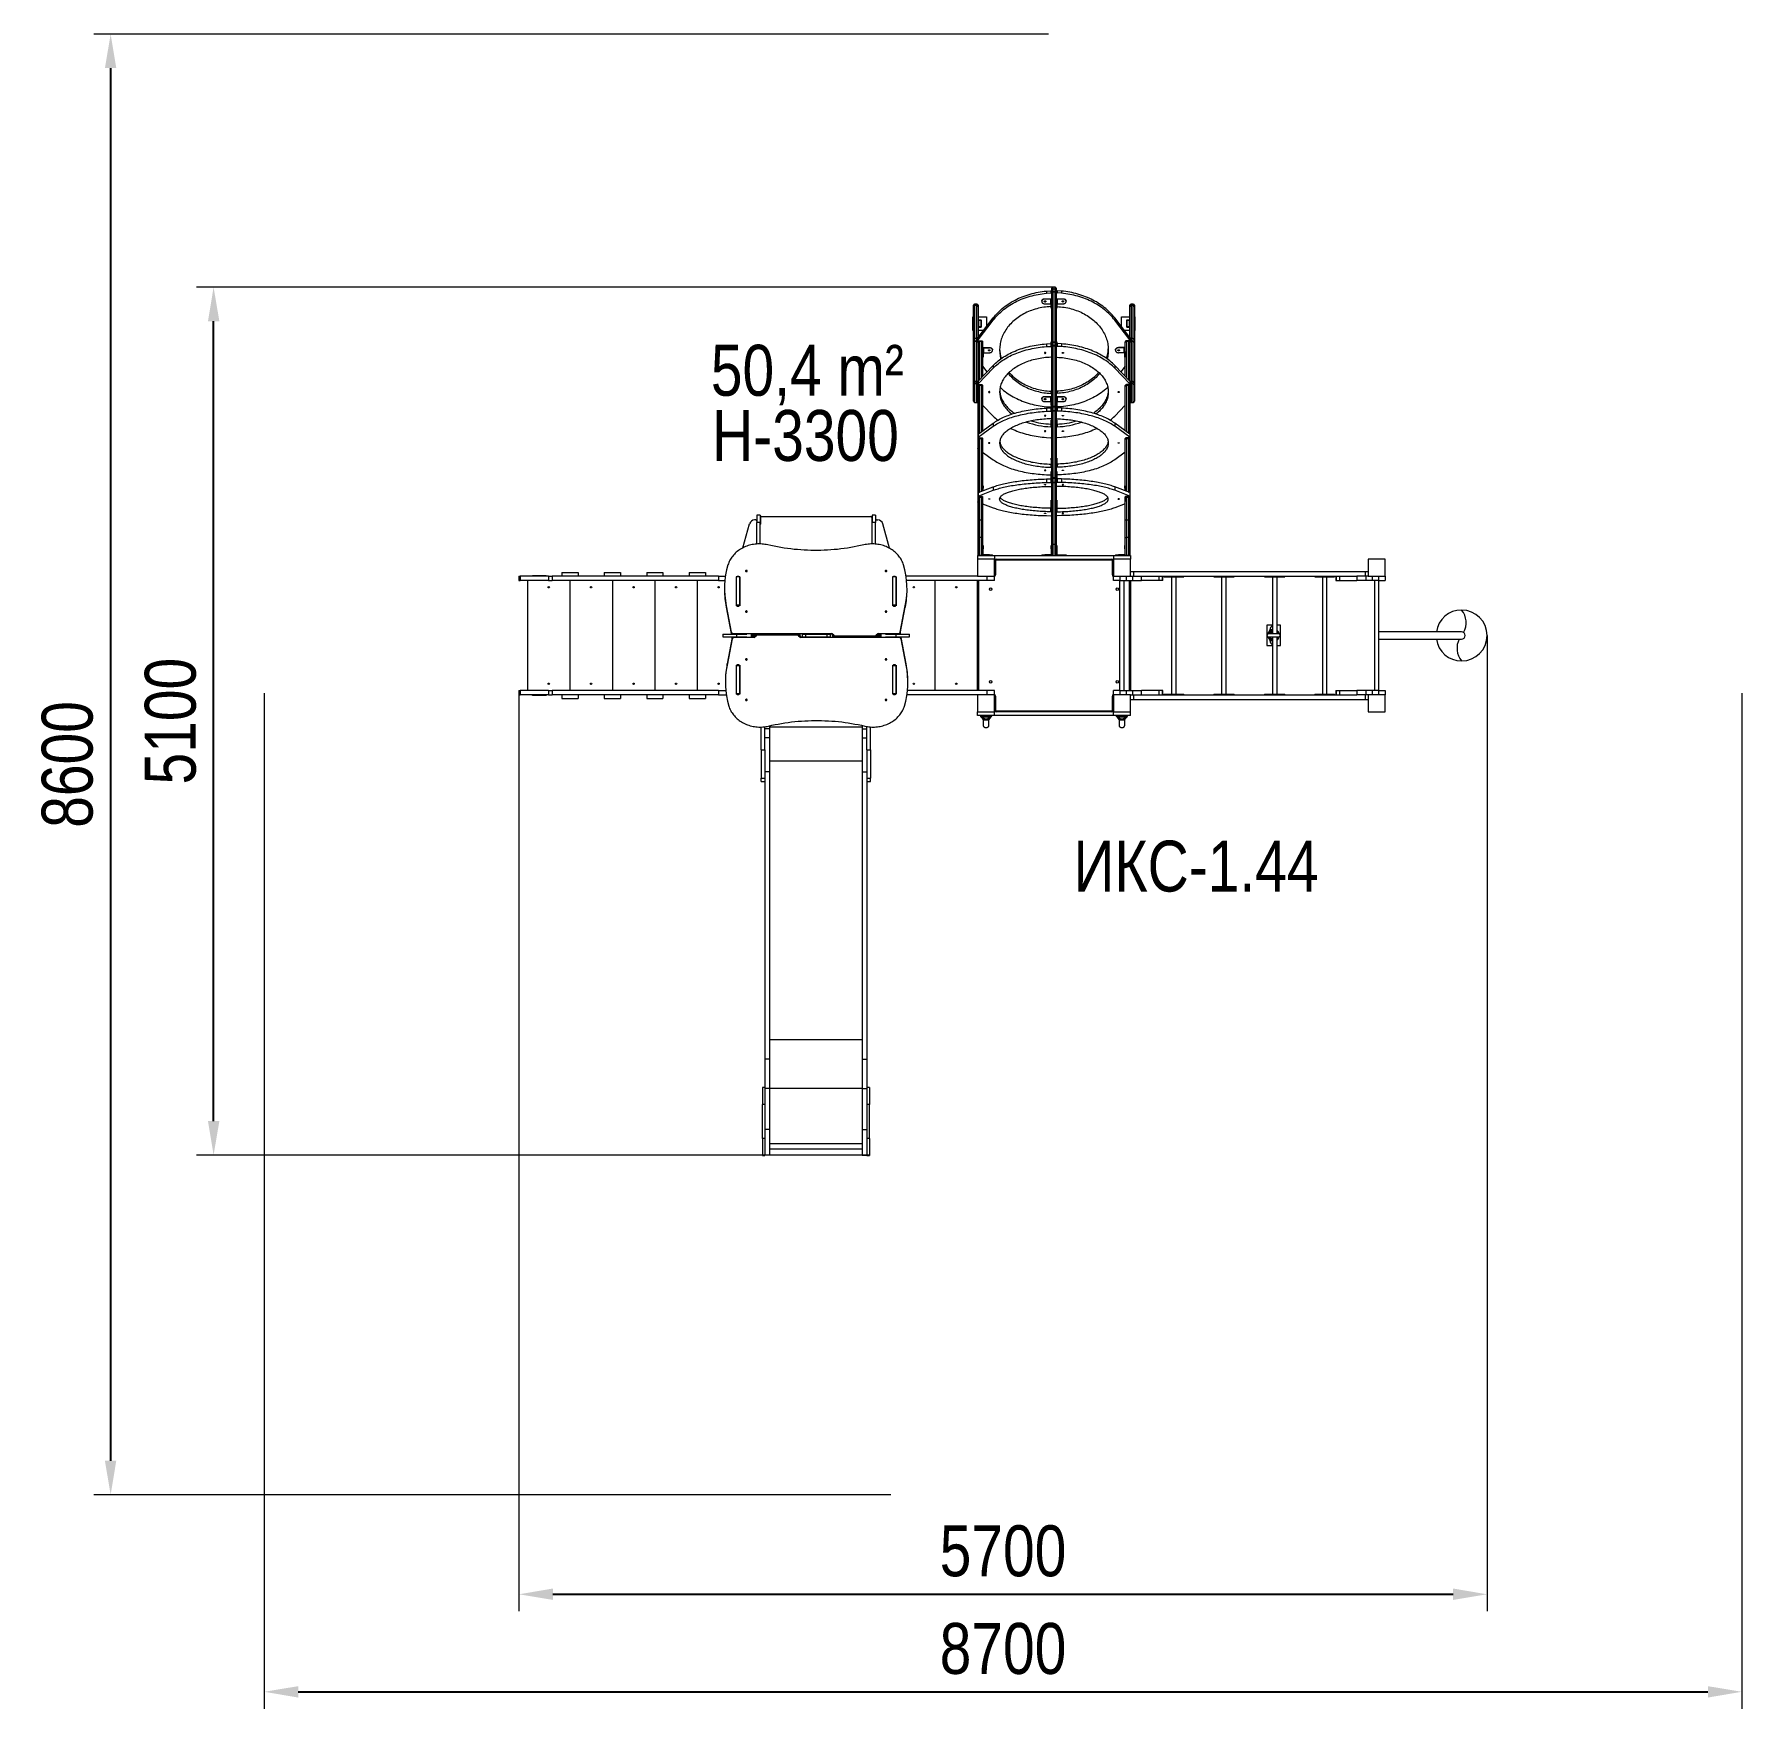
# Model space of a CAD drawing. Header units: millimetres. Extents: x -5113 to 4941, y -5860 to 4000.
import ezdxf

# ---------------------------------------------------------------- set-up
doc = ezdxf.new("R2010")
doc.units = ezdxf.units.MM
for name, color, linetype in [('DIKOM_АРТИКУЛ', 7, 'Continuous'), ('DIKOM_ОБЪЕКТ', 7, 'Continuous'), ('DIKOM_РАЗМЕР_ЗОНА', 7, 'Continuous'), ('DIKOM_РАЗМЕР_ОБЪЕКТА', 7, 'Continuous')]:
    doc.layers.add(name, color=color, linetype=linetype)
doc.styles.add('style1', font='arial.ttf', dxfattribs={"width": 0.8})
doc.dimstyles.new('1-50', dxfattribs={"dimtxt": 300, "dimasz": 200, "dimexe": 100, "dimexo": 0, "dimgap": 100, "dimtad": 1, "dimtxsty": 'style1', "dimcen": 200, "dimclrd": 7, "dimclre": 7, "dimclrt": 7, "dimadec": 1, "dimazin": 2, "dimtfac": 1, "dimtmove": 0, "dimatfit": 2, "dimfxl": 0, "dimlwd": 25, "dimlwe": 18, "dimarcsym": 0})

msp = doc.modelspace()

# ---------------------------------------------------------------- texts
at = {"layer": 'DIKOM_АРТИКУЛ', "insert": (1006.163, -748.409), "char_height": 300, "attachment_point": 1, "style": 'style1'}
msp.add_mtext_dynamic_manual_height_columns('ИКС-1.44', width=1667.53662, gutter_width=20, heights=[0], dxfattribs=at)
at = {"layer": 'DIKOM_РАЗМЕР_ОБЪЕКТА', "insert": (-1129.27, 2170.817), "char_height": 300, "attachment_point": 1, "style": 'style1'}
msp.add_mtext_dynamic_manual_height_columns('50,4 m²', width=5476.71728, gutter_width=20, heights=[0], dxfattribs=at)
at = {"layer": 'DIKOM_РАЗМЕР_ОБЪЕКТА', "insert": (-1121.795, 1787.031), "char_height": 300, "width": 1252.54025, "attachment_point": 1, "style": 'style1'}
msp.add_mtext('H-3300', dxfattribs=at)

# ---------------------------------------------------------------- blocks, each defined once
blk = doc.blocks.new('*D9')
at = {"layer": 'Defpoints', "color": 0, "transparency": 16777216}
for p in [(-4057, 2510), (891, 2510), (-196, -2600)]:
    blk.add_point(p, dxfattribs=at)
at = {"layer": 'DIKOM_РАЗМЕР_ОБЪЕКТА', "color": 7, "lineweight": 18, "transparency": 16777216}
for p, q in [((891, 2510), (-4157, 2510)), ((-196, -2600), (-4157, -2600))]:
    blk.add_line(p, q, dxfattribs=at)
at = {"layer": 'DIKOM_РАЗМЕР_ОБЪЕКТА', "color": 7, "lineweight": 25, "transparency": 16777216}
blk.add_line((-4057, -2400), (-4057, 2310), dxfattribs=at)
at = {"layer": 'DIKOM_РАЗМЕР_ОБЪЕКТА', "color": 7, "transparency": 16777216}
for points in [[(-4090, 2310), (-4023, 2310), (-4057, 2510)], [(-4090, -2400), (-4023, -2400), (-4057, -2600)]]:
    blk.add_solid(points, dxfattribs=at)
at = {"layer": 'DIKOM_РАЗМЕР_ОБЪЕКТА', "color": 7, "transparency": 16777216, "insert": (-4310, -45), "char_height": 300, "attachment_point": 5, "rotation": 90, "style": 'style1'}
blk.add_mtext('5100', dxfattribs=at)
blk = doc.blocks.new('*D10')
at = {"layer": 'Defpoints', "color": 0, "transparency": 16777216}
for p in [(3441, 459), (-2259, 136), (3441, -5186)]:
    blk.add_point(p, dxfattribs=at)
at = {"layer": 'DIKOM_РАЗМЕР_ОБЪЕКТА', "color": 7, "lineweight": 18, "transparency": 16777216}
for p, q in [((3441, 459), (3441, -5286)), ((-2259, 136), (-2259, -5286))]:
    blk.add_line(p, q, dxfattribs=at)
at = {"layer": 'DIKOM_РАЗМЕР_ОБЪЕКТА', "color": 7, "lineweight": 25, "transparency": 16777216}
blk.add_line((-2059, -5186), (3241, -5186), dxfattribs=at)
at = {"layer": 'DIKOM_РАЗМЕР_ОБЪЕКТА', "color": 7, "transparency": 16777216}
for points in [[(-2059, -5152), (-2059, -5219), (-2259, -5186)], [(3241, -5152), (3241, -5219), (3441, -5186)]]:
    blk.add_solid(points, dxfattribs=at)
at = {"layer": 'DIKOM_РАЗМЕР_ОБЪЕКТА', "color": 7, "transparency": 16777216, "insert": (591, -4932), "char_height": 300, "attachment_point": 5, "style": 'style1'}
blk.add_mtext('5700', dxfattribs=at)
blk = doc.blocks.new('*D11')
at = {"layer": 'Defpoints', "color": 0, "transparency": 16777216}
for p in [(-3759, 119), (4941, 119), (4941, -5760)]:
    blk.add_point(p, dxfattribs=at)
at = {"layer": 'DIKOM_РАЗМЕР_ЗОНА', "color": 7, "lineweight": 18, "transparency": 16777216}
for p, q in [((-3759, 119), (-3759, -5860)), ((4941, 119), (4941, -5860))]:
    blk.add_line(p, q, dxfattribs=at)
at = {"layer": 'DIKOM_РАЗМЕР_ЗОНА', "color": 7, "lineweight": 25, "transparency": 16777216}
blk.add_line((-3559, -5760), (4741, -5760), dxfattribs=at)
at = {"layer": 'DIKOM_РАЗМЕР_ЗОНА', "color": 7, "transparency": 16777216}
for points in [[(-3559, -5727), (-3559, -5794), (-3759, -5760)], [(4741, -5727), (4741, -5794), (4941, -5760)]]:
    blk.add_solid(points, dxfattribs=at)
at = {"layer": 'DIKOM_РАЗМЕР_ЗОНА', "color": 7, "transparency": 16777216, "insert": (591, -5507), "char_height": 300, "attachment_point": 5, "style": 'style1'}
blk.add_mtext('8700', dxfattribs=at)
blk = doc.blocks.new('*D12')
at = {"layer": 'Defpoints', "color": 0, "transparency": 16777216}
for p in [(-4663, 4000), (858, 4000), (-70, -4600)]:
    blk.add_point(p, dxfattribs=at)
at = {"layer": 'DIKOM_РАЗМЕР_ЗОНА', "color": 7, "lineweight": 18, "transparency": 16777216}
for p, q in [((858, 4000), (-4763, 4000)), ((-70, -4600), (-4763, -4600))]:
    blk.add_line(p, q, dxfattribs=at)
at = {"layer": 'DIKOM_РАЗМЕР_ЗОНА', "color": 7, "lineweight": 25, "transparency": 16777216}
blk.add_line((-4663, -4400), (-4663, 3800), dxfattribs=at)
at = {"layer": 'DIKOM_РАЗМЕР_ЗОНА', "color": 7, "transparency": 16777216}
for points in [[(-4697, 3800), (-4630, 3800), (-4663, 4000)], [(-4697, -4400), (-4630, -4400), (-4663, -4600)]]:
    blk.add_solid(points, dxfattribs=at)
at = {"layer": 'DIKOM_РАЗМЕР_ЗОНА', "color": 7, "transparency": 16777216, "insert": (-4917, -300), "char_height": 300, "attachment_point": 5, "rotation": 90, "style": 'style1'}
blk.add_mtext('8600', dxfattribs=at)

# ---------------------------------------------------------------- dimensions: what is measured, and where the dimension line sits
at = {"layer": 'DIKOM_РАЗМЕР_ЗОНА'}
dim = msp.add_linear_dim(base=(-4663.459, 3999.965), p1=(-70.337, -4600.035), p2=(857.969, 3999.965), angle=90, dimstyle='1-50', dxfattribs=at)
dim.commit()
dim.dimension.update_dxf_attribs({"geometry": '*D12', "text_midpoint": (-4663.459, -300.035), "dimtype": 160})
dim = msp.add_linear_dim(base=(4941.063, -5760.455), p1=(-3759.046, 118.911), p2=(4941.063, 118.911), text='8700', dimstyle='1-50', dxfattribs=at)
dim.commit()
dim.dimension.update_dxf_attribs({"geometry": '*D11', "text_midpoint": (591.009, -5760.455), "dimtype": 160})
at = {"layer": 'DIKOM_РАЗМЕР_ОБЪЕКТА'}
dim = msp.add_linear_dim(base=(-4056.751, 2510.419), p1=(-196.046, -2600.035), p2=(890.954, 2510.419), angle=90, text='5100', dimstyle='1-50', dxfattribs=at)
dim.commit()
dim.dimension.update_dxf_attribs({"geometry": '*D9', "text_midpoint": (-4056.751, -44.808), "dimtype": 160})
dim = msp.add_linear_dim(base=(3441.063, -5185.54), p1=(-2259.046, 136.409), p2=(3441.063, 459.409), text='5700', dimstyle='1-50', dxfattribs=at)
dim.commit()
dim.dimension.update_dxf_attribs({"geometry": '*D10', "text_midpoint": (591.009, -5185.54), "dimtype": 160})

# ---------------------------------------------------------------- linework, layer by layer
at = {"layer": 'DIKOM_ОБЪЕКТ', "color": 7, "linetype": 'Continuous', "lineweight": 15}
for p, q in [((819.454, 2428.11), (819.454, 2426.31)), ((837.454, 2442.509), (837.454, 2440.709)), ((837.454, 2442.509), (871.454, 2442.509)), ((837.454, 2440.709), (871.454, 2440.709)), ((846.309, 2487.038), (872.231, 2488.606)), ((846.309, 2487.038), (846.309, 2474.436)), ((846.309, 2474.436), (872.231, 2476.005)), ((871.454, 2440.709), (871.454, 2442.509)), ((871.454, 2440.709), (871.454, 2411.91)), ((872.231, 2488.606), (872.231, 2476.005)), ((874.454, 2438.909), (874.454, 2418.507)), ((877.454, 2438.909), (874.454, 2438.909)), ((874.454, 2393.306), (874.454, 2418.507)), ((874.454, 2418.507), (877.454, 2418.507)), ((877.454, 2492.806), (877.454, 2503.419)), ((877.454, 2478.391), (877.454, 2492.806)), ((877.454, 2474.724), (877.454, 2478.391)), ((877.454, 2184.807), (877.454, 2474.724)), ((897.454, 2510.419), (884.454, 2510.419)), ((884.454, 2510.419), (884.454, 2498.406)), ((884.454, 2498.406), (884.454, 2483.991)), ((897.454, 2498.406), (884.454, 2498.406)), ((884.454, 2483.991), (884.454, 2480.706)), ((884.454, 2483.991), (897.454, 2483.991)), ((884.454, 2480.706), (884.454, 2188.745)), ((897.454, 2480.706), (884.454, 2480.706)), ((897.454, 2498.406), (897.454, 2510.419)), ((897.454, 2483.991), (897.454, 2498.406)), ((897.454, 2480.706), (897.454, 2483.991)), ((897.454, 2188.745), (897.454, 2480.706)), ((904.454, 2503.419), (904.454, 2492.806)), ((904.454, 2492.806), (904.454, 2478.391)), ((904.454, 2484.61), (904.454, 2472.009)), ((904.454, 2478.391), (904.454, 2474.724)), ((904.454, 2474.724), (904.454, 2184.807)), ((904.454, 2472.009), (904.454, 2438.909)), ((907.454, 2438.909), (904.454, 2438.909)), ((904.454, 2418.507), (904.454, 2438.909)), ((904.454, 2393.306), (904.454, 2418.507)), ((904.454, 2418.507), (907.454, 2418.507)), ((907.454, 2418.507), (907.454, 2438.909)), ((907.454, 2418.507), (907.454, 2393.306)), ((909.677, 2488.606), (909.677, 2476.005)), ((935.6, 2487.038), (909.677, 2488.606)), ((935.6, 2474.436), (909.677, 2476.005)), ((910.454, 2442.509), (910.454, 2440.709)), ((910.454, 2442.509), (944.454, 2442.509)), ((910.454, 2440.709), (910.454, 2411.91)), ((910.454, 2440.709), (944.454, 2440.709)), ((935.6, 2487.038), (935.6, 2474.436)), ((944.454, 2440.709), (944.454, 2442.509)), ((962.454, 2426.31), (962.454, 2428.11)), ((413.975, 2335.906), (416.975, 2335.906)), ((413.975, 2335.906), (413.975, 2335.904)), ((413.975, 2335.904), (416.975, 2335.904)), ((413.975, 2255.904), (413.975, 2335.904)), ((416.975, 2394.533), (416.975, 2403.799)), ((416.975, 2201.955), (416.975, 2394.533)), ((436.975, 2410.799), (423.975, 2410.799)), ((423.975, 2410.799), (423.975, 2401.415)), ((423.975, 2401.415), (423.975, 2207.555)), ((436.975, 2401.415), (423.975, 2401.415)), ((436.975, 2401.415), (436.975, 2410.799)), ((436.975, 2207.555), (436.975, 2401.415)), ((443.975, 2403.799), (443.975, 2394.533)), ((443.975, 2394.533), (443.975, 2213.512)), ((443.975, 2335.906), (493.975, 2335.906)), ((443.975, 2335.904), (493.975, 2335.904)), ((443.993, 2213.534), (533.232, 2329.013)), ((443.993, 2200.933), (533.232, 2316.411)), ((445.975, 2313.075), (445.975, 2278.075)), ((446.475, 2315.575), (446.475, 2315.904)), ((461.475, 2315.904), (446.475, 2315.904)), ((461.475, 2315.575), (446.475, 2315.575)), ((461.475, 2313.575), (446.475, 2313.575)), ((461.475, 2315.575), (461.475, 2315.904)), ((461.975, 2278.075), (461.975, 2313.075)), ((463.975, 2313.075), (463.975, 2313.404)), ((463.975, 2278.075), (463.975, 2313.075)), ((493.975, 2335.906), (493.975, 2335.904)), ((493.975, 2335.904), (493.975, 2278.212)), ((533.232, 2329.013), (533.232, 2316.411)), ((837.454, 2411.91), (871.454, 2411.91)), ((874.454, 2386.107), (874.454, 2393.306)), ((874.454, 2393.306), (877.454, 2393.306)), ((874.454, 2386.107), (877.454, 2386.107)), ((904.454, 2393.306), (907.454, 2393.306)), ((904.454, 2386.107), (904.454, 2393.306)), ((904.454, 2386.107), (907.454, 2386.107)), ((907.454, 2393.306), (907.454, 2386.107)), ((910.454, 2411.91), (944.454, 2411.91)), ((1248.676, 2329.013), (1248.676, 2316.411)), ((1337.915, 2213.534), (1248.676, 2329.013)), ((1337.915, 2200.933), (1248.676, 2316.411)), ((1287.934, 2335.906), (1287.934, 2335.904)), ((1287.934, 2335.906), (1337.934, 2335.906)), ((1287.934, 2278.211), (1287.934, 2335.904)), ((1287.934, 2335.904), (1337.934, 2335.904)), ((1317.934, 2313.075), (1317.934, 2313.404)), ((1317.934, 2313.075), (1317.934, 2278.075)), ((1319.934, 2313.075), (1319.934, 2278.075)), ((1320.434, 2315.575), (1320.434, 2315.904)), ((1335.434, 2315.904), (1320.434, 2315.904)), ((1335.434, 2315.575), (1320.434, 2315.575)), ((1335.434, 2313.575), (1320.434, 2313.575)), ((1335.434, 2315.575), (1335.434, 2315.904)), ((1335.934, 2278.075), (1335.934, 2313.075)), ((1337.934, 2394.533), (1337.934, 2403.799)), ((1337.934, 2213.511), (1337.934, 2394.533)), ((1357.934, 2410.799), (1344.934, 2410.799)), ((1344.934, 2410.799), (1344.934, 2401.415)), ((1344.934, 2401.415), (1344.934, 2207.555)), ((1357.934, 2401.415), (1344.934, 2401.415)), ((1357.934, 2401.415), (1357.934, 2410.799)), ((1357.934, 2207.555), (1357.934, 2401.415)), ((1364.934, 2403.799), (1364.934, 2394.533)), ((1364.934, 2394.533), (1364.934, 2201.955)), ((1364.934, 2335.906), (1367.934, 2335.906)), ((1364.934, 2335.904), (1367.934, 2335.904)), ((1367.934, 2335.906), (1367.934, 2335.904)), ((1367.934, 2335.904), (1367.934, 2255.904)), ((416.975, 2255.904), (413.975, 2255.904)), ((476.735, 2255.904), (443.975, 2255.904)), ((443.993, 2213.534), (443.993, 2200.933)), ((446.475, 2277.575), (446.475, 2277.904)), ((446.475, 2277.904), (461.475, 2277.904)), ((446.475, 2277.575), (461.475, 2277.575)), ((446.475, 2275.575), (461.475, 2275.575)), ((461.475, 2277.575), (461.475, 2277.904)), ((1337.934, 2255.904), (1305.173, 2255.904)), ((1320.434, 2277.575), (1320.434, 2277.904)), ((1320.434, 2277.904), (1335.434, 2277.904)), ((1320.434, 2277.575), (1335.434, 2277.575)), ((1320.434, 2275.575), (1335.434, 2275.575)), ((1335.434, 2277.575), (1335.434, 2277.904)), ((1337.915, 2213.534), (1337.915, 2200.933)), ((1367.934, 2255.904), (1364.934, 2255.904)), ((416.975, 2187.57), (416.975, 2201.955)), ((416.975, 2183.898), (416.975, 2187.57)), ((416.975, 1951.689), (416.975, 2183.898)), ((423.975, 2207.555), (423.975, 2193.17)), ((436.975, 2207.555), (423.975, 2207.555)), ((423.975, 2193.17), (423.975, 2189.793)), ((436.975, 2193.17), (423.975, 2193.17)), ((423.975, 2189.793), (423.975, 1955.764)), ((436.975, 2189.793), (423.975, 2189.793)), ((436.975, 2193.17), (436.975, 2207.555)), ((436.975, 2189.793), (436.975, 2193.17)), ((436.975, 1955.764), (436.975, 2189.793)), ((443.186, 2211.354), (443.186, 2198.753)), ((443.975, 2196.596), (443.975, 2187.57)), ((443.975, 2187.57), (443.975, 2183.898)), ((443.975, 2183.898), (443.975, 1957.313)), ((448.186, 2194.753), (462.975, 2194.753)), ((450.975, 2194.753), (450.975, 2193.17)), ((450.975, 2193.17), (450.975, 2189.793)), ((450.975, 2193.17), (463.975, 2193.17)), ((463.975, 2189.793), (450.975, 2189.793)), ((450.975, 2189.793), (450.975, 1964.567)), ((463.975, 2193.17), (463.975, 2194.703)), ((463.975, 2189.793), (463.975, 2193.17)), ((463.975, 1978.04), (463.975, 2189.793)), ((470.975, 2187.624), (470.975, 2188.355)), ((470.975, 2187.57), (470.975, 2183.898)), ((470.975, 2183.898), (470.975, 1985.295)), ((473.975, 2151.156), (470.975, 2151.156)), ((470.975, 2130.754), (473.975, 2130.754)), ((473.975, 2130.754), (473.975, 2151.156)), ((473.975, 2130.754), (473.975, 2105.554)), ((476.975, 2154.756), (476.975, 2152.956)), ((476.975, 2154.756), (510.975, 2154.756)), ((476.975, 2152.956), (476.975, 2124.157)), ((476.975, 2152.956), (510.975, 2152.956)), ((476.975, 2124.157), (510.975, 2124.157)), ((510.975, 2152.956), (510.975, 2154.756)), ((528.975, 2138.556), (528.975, 2140.357)), ((846.309, 2176.386), (872.231, 2177.642)), ((846.309, 2176.386), (846.309, 2160.263)), ((846.309, 2160.263), (872.231, 2161.519)), ((872.231, 2177.642), (872.231, 2161.519)), ((877.454, 2187.993), (874.454, 2187.993)), ((874.454, 2181.526), (874.454, 2187.993)), ((874.454, 2177.378), (874.454, 2181.526)), ((877.454, 2181.526), (874.454, 2181.526)), ((877.454, 2179.582), (877.454, 2184.807)), ((877.454, 2163.423), (877.454, 2179.582)), ((877.454, 2158.609), (877.454, 2163.423)), ((877.454, 1806.296), (877.454, 2158.609)), ((884.454, 2188.745), (884.454, 2184.067)), ((884.454, 2188.745), (897.454, 2188.745)), ((884.454, 2184.067), (884.454, 2167.908)), ((897.454, 2184.067), (884.454, 2184.067)), ((884.454, 2167.908), (884.454, 2163.597)), ((884.454, 2167.908), (897.454, 2167.908)), ((884.454, 2163.597), (884.454, 1808.8)), ((897.454, 2163.597), (884.454, 2163.597)), ((897.454, 2184.067), (897.454, 2188.745)), ((897.454, 2167.908), (897.454, 2184.067)), ((897.454, 2163.597), (897.454, 2167.908)), ((897.454, 1808.8), (897.454, 2163.597)), ((907.454, 2187.993), (904.454, 2187.993)), ((904.454, 2181.526), (904.454, 2187.993)), ((904.454, 2184.807), (904.454, 2179.582)), ((907.454, 2181.526), (904.454, 2181.526)), ((904.454, 2181.526), (904.454, 2174.442)), ((904.454, 2179.582), (904.454, 2163.423)), ((904.454, 2174.442), (904.454, 2158.318)), ((904.454, 2163.423), (904.454, 2158.609)), ((904.454, 2158.609), (904.454, 1806.296)), ((904.454, 2158.318), (904.454, 2100.578)), ((907.454, 2187.993), (907.454, 2181.526)), ((907.454, 2181.526), (907.454, 2177.378)), ((909.677, 2177.642), (909.677, 2161.519)), ((935.6, 2176.386), (909.677, 2177.642)), ((935.6, 2160.263), (909.677, 2161.519)), ((935.6, 2176.386), (935.6, 2160.263)), ((1252.934, 2138.556), (1252.934, 2140.357)), ((1270.934, 2154.756), (1270.934, 2152.956)), ((1304.934, 2154.756), (1270.934, 2154.756)), ((1304.934, 2152.956), (1270.934, 2152.956)), ((1304.934, 2124.157), (1270.934, 2124.157)), ((1304.934, 2152.956), (1304.934, 2154.756)), ((1304.934, 2124.157), (1304.934, 2152.956)), ((1310.934, 2151.156), (1307.934, 2151.156)), ((1307.934, 2130.754), (1307.934, 2151.156)), ((1307.934, 2130.754), (1310.934, 2130.754)), ((1307.934, 2105.554), (1307.934, 2130.754)), ((1310.934, 2187.57), (1310.934, 2188.425)), ((1310.934, 2151.156), (1310.934, 2188.355)), ((1310.934, 2183.898), (1310.934, 2187.57)), ((1310.934, 1985.294), (1310.934, 2183.898)), ((1310.934, 2130.754), (1310.934, 2151.156)), ((1310.934, 2130.754), (1310.934, 2105.554)), ((1317.934, 2194.704), (1317.934, 2193.17)), ((1317.934, 2193.17), (1317.934, 2189.793)), ((1317.934, 2193.17), (1330.934, 2193.17)), ((1330.934, 2189.793), (1317.934, 2189.793)), ((1317.934, 2189.793), (1317.934, 1978.039)), ((1333.722, 2194.753), (1318.934, 2194.753)), ((1330.934, 2193.17), (1330.934, 2194.753)), ((1330.934, 2189.793), (1330.934, 2193.17)), ((1330.934, 1964.566), (1330.934, 2189.793)), ((1337.934, 2187.57), (1337.934, 2196.597)), ((1337.934, 2183.898), (1337.934, 2187.57)), ((1337.934, 1957.312), (1337.934, 2183.898)), ((1338.723, 2198.753), (1338.723, 2211.354)), ((1344.934, 2207.555), (1344.934, 2193.17)), ((1357.934, 2207.555), (1344.934, 2207.555)), ((1344.934, 2193.17), (1344.934, 2189.793)), ((1357.934, 2193.17), (1344.934, 2193.17)), ((1344.934, 2189.793), (1344.934, 1955.764)), ((1357.934, 2189.793), (1344.934, 2189.793)), ((1357.934, 2193.17), (1357.934, 2207.555)), ((1357.934, 2189.793), (1357.934, 2193.17)), ((1357.934, 1955.764), (1357.934, 2189.793)), ((1364.934, 2201.955), (1364.934, 2187.57)), ((1364.934, 2187.57), (1364.934, 2183.898)), ((1364.934, 2183.898), (1364.934, 1951.689)), ((443.993, 1957.33), (533.232, 2049.82)), ((443.993, 1941.207), (533.232, 2033.697)), ((470.975, 2105.554), (473.975, 2105.554)), ((470.975, 2098.355), (473.975, 2098.355)), ((470.975, 2044.865), (496.536, 2011.788)), ((473.975, 2105.554), (473.975, 2098.355)), ((533.232, 2049.82), (533.232, 2033.697)), ((1248.676, 2049.82), (1248.676, 2033.697)), ((1337.915, 1957.33), (1248.676, 2049.82)), ((1337.915, 1941.207), (1248.676, 2033.697)), ((1310.934, 2044.866), (1285.372, 2011.788)), ((1310.934, 2105.554), (1307.934, 2105.554)), ((1307.934, 2098.355), (1307.934, 2105.554)), ((1307.934, 2098.355), (1310.934, 2098.355)), ((1310.934, 2105.554), (1310.934, 2098.355)), ((1310.934, 2092.358), (1310.934, 2098.355)), ((416.975, 1946.594), (416.975, 1951.689)), ((416.975, 1935.939), (416.975, 1946.594)), ((416.975, 1839.138), (416.975, 1935.939)), ((423.975, 1955.764), (423.975, 1951.079)), ((436.975, 1955.764), (423.975, 1955.764)), ((423.975, 1951.079), (423.975, 1940.424)), ((436.975, 1951.079), (423.975, 1951.079)), ((436.975, 1940.424), (423.975, 1940.424)), ((423.975, 1940.424), (423.975, 1832.138)), ((436.975, 1951.079), (436.975, 1955.764)), ((436.975, 1940.424), (436.975, 1951.079)), ((436.975, 1832.138), (436.975, 1940.424)), ((443.186, 1955.585), (443.186, 1939.461)), ((443.975, 1937.733), (443.975, 1935.939)), ((443.975, 1930.512), (443.975, 1937.733)), ((443.975, 1925.722), (443.975, 1930.512)), ((443.975, 1645.164), (443.975, 1925.722)), ((443.993, 1957.33), (443.993, 1941.207)), ((448.186, 1936.257), (462.975, 1936.257)), ((450.975, 1936.257), (450.975, 1934.997)), ((450.975, 1934.997), (450.975, 1930.592)), ((450.975, 1934.997), (463.975, 1934.997)), ((463.975, 1930.592), (450.975, 1930.592)), ((450.975, 1930.592), (450.975, 1650.227)), ((463.975, 1934.997), (463.975, 1936.217)), ((463.975, 1930.592), (463.975, 1934.997)), ((463.975, 1659.63), (463.975, 1930.592)), ((470.975, 1930.548), (470.975, 1931.133)), ((470.975, 1930.512), (470.975, 1925.722)), ((470.975, 1925.722), (470.975, 1664.694)), ((1310.934, 1930.512), (1310.934, 1931.189)), ((1310.934, 1854.246), (1310.934, 1931.133)), ((1310.934, 1925.722), (1310.934, 1930.512)), ((1310.934, 1664.693), (1310.934, 1925.722)), ((1317.934, 1936.217), (1317.934, 1934.997)), ((1317.934, 1934.997), (1317.934, 1930.592)), ((1317.934, 1934.997), (1330.934, 1934.997)), ((1330.934, 1930.592), (1317.934, 1930.592)), ((1317.934, 1930.592), (1317.934, 1659.63)), ((1333.722, 1936.257), (1318.934, 1936.257)), ((1330.934, 1934.997), (1330.934, 1936.257)), ((1330.934, 1930.592), (1330.934, 1934.997)), ((1330.934, 1650.226), (1330.934, 1930.592)), ((1337.915, 1957.33), (1337.915, 1941.207)), ((1337.934, 1935.939), (1337.934, 1937.734)), ((1337.934, 1937.734), (1337.934, 1930.512)), ((1337.934, 1930.512), (1337.934, 1925.722)), ((1337.934, 1925.722), (1337.934, 1645.163)), ((1338.723, 1939.461), (1338.723, 1955.585)), ((1344.934, 1955.764), (1344.934, 1951.079)), ((1357.934, 1955.764), (1344.934, 1955.764)), ((1344.934, 1951.079), (1344.934, 1940.424)), ((1357.934, 1951.079), (1344.934, 1951.079)), ((1357.934, 1940.424), (1344.934, 1940.424)), ((1344.934, 1940.424), (1344.934, 1832.138)), ((1357.934, 1951.079), (1357.934, 1955.764)), ((1357.934, 1940.424), (1357.934, 1951.079)), ((1357.934, 1832.138), (1357.934, 1940.424)), ((1364.934, 1951.689), (1364.934, 1946.594)), ((1364.934, 1946.594), (1364.934, 1935.939)), ((1364.934, 1935.939), (1364.934, 1839.138)), ((423.975, 1832.138), (436.975, 1832.138)), ((470.975, 1816.208), (533.232, 1751.683)), ((819.454, 1852.604), (819.454, 1850.804)), ((837.454, 1867.003), (837.454, 1865.203)), ((837.454, 1867.003), (871.454, 1867.003)), ((837.454, 1865.203), (871.454, 1865.203)), ((837.454, 1836.404), (871.454, 1836.404)), ((871.454, 1865.203), (871.454, 1867.003)), ((871.454, 1865.203), (871.454, 1836.404)), ((872.741, 1897.392), (872.741, 1884.79)), ((874.454, 1863.403), (874.454, 1843.001)), ((877.454, 1863.403), (874.454, 1863.403)), ((874.454, 1825.947), (874.454, 1843.001)), ((874.454, 1843.001), (877.454, 1843.001)), ((877.454, 1825.947), (874.454, 1825.947)), ((874.454, 1815.996), (874.454, 1825.947)), ((874.454, 1815.996), (874.454, 1798.759)), ((877.454, 1815.996), (874.454, 1815.996)), ((904.454, 1880.797), (904.454, 1893.398)), ((904.454, 1863.403), (904.454, 1880.797)), ((907.454, 1863.403), (904.454, 1863.403)), ((904.454, 1843.001), (904.454, 1863.403)), ((904.454, 1825.947), (904.454, 1843.001)), ((904.454, 1843.001), (907.454, 1843.001)), ((907.454, 1825.947), (904.454, 1825.947)), ((904.454, 1815.996), (904.454, 1825.947)), ((904.454, 1815.996), (904.454, 1796.709)), ((907.454, 1815.996), (904.454, 1815.996)), ((907.454, 1843.001), (907.454, 1863.403)), ((907.454, 1843.001), (907.454, 1825.947)), ((907.454, 1825.947), (907.454, 1815.996)), ((907.454, 1815.996), (907.454, 1798.759)), ((909.168, 1897.392), (909.168, 1884.79)), ((910.454, 1867.003), (910.454, 1865.203)), ((910.454, 1867.003), (944.454, 1867.003)), ((910.454, 1865.203), (910.454, 1836.404)), ((910.454, 1865.203), (944.454, 1865.203)), ((910.454, 1836.404), (944.454, 1836.404)), ((944.454, 1865.203), (944.454, 1867.003)), ((962.454, 1850.804), (962.454, 1852.604)), ((1310.934, 1816.209), (1248.676, 1751.683)), ((1344.934, 1832.138), (1357.934, 1832.138)), ((443.993, 1645.176), (533.232, 1709.729)), ((533.232, 1709.729), (533.232, 1690.946)), ((846.309, 1806.277), (872.231, 1804.709)), ((846.309, 1798.066), (872.231, 1798.943)), ((846.309, 1798.066), (846.309, 1779.283)), ((846.309, 1779.283), (872.231, 1780.16)), ((872.231, 1798.943), (872.231, 1780.16)), ((877.454, 1727.056), (874.454, 1727.056)), ((874.454, 1720.589), (874.454, 1727.056)), ((874.454, 1703.861), (874.454, 1720.589)), ((877.454, 1720.589), (874.454, 1720.589)), ((877.454, 1800.305), (877.454, 1806.296)), ((877.454, 1781.42), (877.454, 1800.305)), ((877.454, 1775.842), (877.454, 1781.42)), ((877.454, 1388.311), (877.454, 1775.842)), ((884.454, 1808.8), (884.454, 1803.435)), ((884.454, 1808.8), (897.454, 1808.8)), ((884.454, 1803.435), (884.454, 1784.551)), ((897.454, 1803.435), (884.454, 1803.435)), ((884.454, 1784.551), (884.454, 1779.555)), ((884.454, 1784.551), (897.454, 1784.551)), ((884.454, 1779.555), (884.454, 1389.292)), ((897.454, 1779.555), (884.454, 1779.555)), ((897.454, 1803.435), (897.454, 1808.8)), ((897.454, 1784.551), (897.454, 1803.435)), ((897.454, 1779.555), (897.454, 1784.551)), ((897.454, 1389.292), (897.454, 1779.555)), ((904.454, 1806.296), (904.454, 1800.305)), ((904.454, 1800.305), (904.454, 1781.42)), ((904.454, 1796.709), (904.454, 1777.926)), ((904.454, 1781.42), (904.454, 1775.842)), ((904.454, 1777.926), (904.454, 1737.626)), ((904.454, 1775.842), (904.454, 1388.311)), ((907.454, 1727.056), (904.454, 1727.056)), ((904.454, 1720.589), (904.454, 1727.056)), ((904.454, 1720.589), (904.454, 1700.925)), ((907.454, 1720.589), (904.454, 1720.589)), ((907.454, 1727.056), (907.454, 1720.589)), ((907.454, 1720.589), (907.454, 1703.861)), ((935.6, 1806.277), (909.677, 1804.709)), ((909.677, 1798.943), (909.677, 1780.16)), ((935.6, 1798.066), (909.677, 1798.943)), ((935.6, 1779.283), (909.677, 1780.16)), ((935.6, 1798.066), (935.6, 1779.283)), ((1248.676, 1709.729), (1248.676, 1690.946)), ((1337.915, 1645.176), (1248.676, 1709.729)), ((443.186, 1643.958), (443.186, 1625.174)), ((443.975, 1618.873), (443.975, 1623.968)), ((443.975, 1613.354), (443.975, 1618.873)), ((443.975, 1303.049), (443.975, 1613.354)), ((443.993, 1626.393), (533.232, 1690.946)), ((443.993, 1645.176), (443.993, 1626.393)), ((448.186, 1622.938), (462.975, 1622.938)), ((450.975, 1622.938), (450.975, 1622.003)), ((450.975, 1622.003), (450.975, 1616.929)), ((450.975, 1622.003), (463.975, 1622.003)), ((450.975, 1616.929), (450.975, 1304.19)), ((463.975, 1616.929), (450.975, 1616.929)), ((463.975, 1622.003), (463.975, 1622.91)), ((463.975, 1616.929), (463.975, 1622.003)), ((463.975, 1308.317), (463.975, 1616.929)), ((471.524, 1665.091), (470.975, 1665.091)), ((470.975, 1618.954), (470.975, 1619.362)), ((470.975, 1618.918), (470.975, 1618.873)), ((470.975, 1618.873), (470.975, 1613.354)), ((470.975, 1613.354), (470.975, 1310.968)), ((846.309, 1625.117), (872.231, 1623.861)), ((872.741, 1704.124), (872.741, 1688)), ((904.454, 1684.802), (904.454, 1700.925)), ((904.454, 1627.061), (904.454, 1684.802)), ((909.168, 1704.124), (909.168, 1688)), ((935.6, 1625.117), (909.677, 1623.861)), ((1337.915, 1626.393), (1248.676, 1690.946)), ((1310.934, 1665.091), (1310.384, 1665.091)), ((1310.934, 1665.091), (1310.934, 1664.694)), ((1310.934, 1618.873), (1310.934, 1619.401)), ((1310.934, 1565.699), (1310.934, 1619.362)), ((1310.934, 1613.354), (1310.934, 1618.873)), ((1310.934, 1310.967), (1310.934, 1613.354)), ((1317.934, 1622.91), (1317.934, 1622.003)), ((1317.934, 1622.003), (1317.934, 1616.929)), ((1317.934, 1622.003), (1330.934, 1622.003)), ((1330.934, 1616.929), (1317.934, 1616.929)), ((1317.934, 1616.929), (1317.934, 1308.317)), ((1333.722, 1622.938), (1318.934, 1622.938)), ((1330.934, 1622.003), (1330.934, 1622.938)), ((1330.934, 1616.929), (1330.934, 1622.003)), ((1330.934, 1304.19), (1330.934, 1616.929)), ((1337.915, 1645.176), (1337.915, 1626.393)), ((1337.934, 1623.969), (1337.934, 1618.873)), ((1337.934, 1618.873), (1337.934, 1613.354)), ((1337.934, 1613.354), (1337.934, 1303.049)), ((1338.723, 1625.174), (1338.723, 1643.958)), ((443.186, 1578.669), (443.186, 1559.886)), ((470.975, 1539.149), (533.232, 1494.114)), ((1310.934, 1539.15), (1248.676, 1494.114)), ((1338.723, 1559.886), (1338.723, 1578.669)), ((872.741, 1468.45), (872.741, 1449.667)), ((877.454, 1504.235), (874.454, 1504.235)), ((874.454, 1494.284), (874.454, 1504.235)), ((874.454, 1494.284), (874.454, 1468.267)), ((877.454, 1494.284), (874.454, 1494.284)), ((877.454, 1424.109), (874.454, 1424.109)), ((874.454, 1410.322), (874.454, 1424.109)), ((874.454, 1381.137), (874.454, 1410.322)), ((877.454, 1410.322), (874.454, 1410.322)), ((907.454, 1504.235), (904.454, 1504.235)), ((904.454, 1494.284), (904.454, 1504.235)), ((907.454, 1494.284), (904.454, 1494.284)), ((904.454, 1494.284), (904.454, 1466.218)), ((904.454, 1447.434), (904.454, 1466.218)), ((904.454, 1424.109), (904.454, 1447.434)), ((907.454, 1424.109), (904.454, 1424.109)), ((904.454, 1410.322), (904.454, 1424.109)), ((907.454, 1410.322), (904.454, 1410.322)), ((904.454, 1410.322), (904.454, 1380.065)), ((907.454, 1504.235), (907.454, 1494.284)), ((907.454, 1494.284), (907.454, 1468.267)), ((907.454, 1424.109), (907.454, 1410.322)), ((907.454, 1410.322), (907.454, 1381.137)), ((909.168, 1468.45), (909.168, 1449.667)), ((443.993, 1300.752), (533.232, 1334.539)), ((443.993, 1280.335), (533.232, 1314.122)), ((473.975, 1339.917), (470.975, 1339.917)), ((473.975, 1326.13), (470.975, 1326.13)), ((473.975, 1339.917), (473.975, 1326.13)), ((473.975, 1312.103), (473.975, 1326.13)), ((533.232, 1334.539), (533.232, 1314.122)), ((846.309, 1405.777), (872.231, 1404.9)), ((846.309, 1380.775), (872.231, 1381.234)), ((846.309, 1380.775), (846.309, 1360.358)), ((846.309, 1360.358), (872.231, 1360.817)), ((872.231, 1381.234), (872.231, 1360.817)), ((877.454, 1382.021), (877.454, 1388.311)), ((877.454, 1361.434), (877.454, 1382.021)), ((877.454, 1355.288), (877.454, 1361.434)), ((877.454, 994.744), (877.454, 1355.288)), ((884.454, 1389.292), (884.454, 1383.66)), ((884.454, 1389.292), (897.454, 1389.292)), ((884.454, 1383.66), (884.454, 1363.072)), ((897.454, 1383.66), (884.454, 1383.66)), ((884.454, 1363.072), (884.454, 1357.568)), ((884.454, 1363.072), (897.454, 1363.072)), ((884.454, 1357.568), (884.454, 994.483)), ((897.454, 1357.568), (884.454, 1357.568)), ((897.454, 1383.66), (897.454, 1389.292)), ((897.454, 1363.072), (897.454, 1383.66)), ((897.454, 1357.568), (897.454, 1363.072)), ((897.454, 994.483), (897.454, 1357.568)), ((904.454, 1388.311), (904.454, 1382.021)), ((904.454, 1382.021), (904.454, 1361.434)), ((904.454, 1380.065), (904.454, 1359.648)), ((904.454, 1361.434), (904.454, 1355.288)), ((904.454, 1359.648), (904.454, 1338.555)), ((904.454, 1355.288), (904.454, 994.744)), ((935.6, 1405.777), (909.677, 1404.9)), ((909.677, 1381.234), (909.677, 1360.817)), ((935.6, 1380.775), (909.677, 1381.234)), ((935.6, 1360.358), (909.677, 1360.817)), ((935.6, 1380.775), (935.6, 1360.358)), ((1248.676, 1334.539), (1248.676, 1314.122)), ((1337.915, 1300.752), (1248.676, 1334.539)), ((1337.915, 1280.335), (1248.676, 1314.122)), ((1310.934, 1339.917), (1307.934, 1339.917)), ((1307.934, 1326.13), (1307.934, 1339.917)), ((1310.934, 1326.13), (1307.934, 1326.13)), ((1307.934, 1326.13), (1307.934, 1312.103)), ((1310.934, 1339.917), (1310.934, 1326.13)), ((1310.934, 1326.13), (1310.934, 1310.968)), ((443.186, 1300.114), (443.186, 1279.697)), ((443.186, 1265.942), (443.186, 1245.526)), ((443.975, 1300.745), (443.975, 1303.049)), ((443.975, 1276.38), (443.975, 1279.066)), ((443.975, 1270.316), (443.975, 1276.38)), ((443.975, 1136.97), (443.975, 1270.316)), ((443.993, 1300.752), (443.993, 1280.335)), ((448.186, 1278.527), (462.975, 1278.527)), ((450.975, 1304.19), (450.975, 1303.395)), ((450.975, 1304.19), (453.075, 1304.19)), ((450.975, 1278.527), (450.975, 1278.019)), ((450.975, 1278.019), (450.975, 1272.443)), ((450.975, 1278.019), (463.975, 1278.019)), ((450.975, 1272.443), (450.975, 1138.051)), ((463.975, 1272.443), (450.975, 1272.443)), ((463.975, 1278.019), (463.975, 1278.513)), ((463.975, 1272.443), (463.975, 1278.019)), ((463.975, 1138.051), (463.975, 1272.443)), ((470.975, 1276.655), (470.975, 1276.442)), ((470.975, 1276.423), (470.975, 1276.38)), ((470.975, 1276.38), (470.975, 1270.316)), ((470.975, 1270.316), (470.975, 1136.97)), ((470.975, 1234.672), (533.232, 1211.101)), ((872.741, 1187.837), (872.741, 1208.253)), ((877.454, 1255.725), (874.454, 1255.725)), ((874.454, 1241.938), (874.454, 1255.725)), ((874.454, 1208.882), (874.454, 1241.938)), ((877.454, 1241.938), (874.454, 1241.938)), ((874.454, 1208.882), (877.454, 1208.882)), ((907.454, 1255.725), (904.454, 1255.725)), ((904.454, 1241.938), (904.454, 1255.725)), ((907.454, 1241.938), (904.454, 1241.938)), ((904.454, 1241.938), (904.454, 1208.882)), ((904.454, 1208.882), (907.454, 1208.882)), ((904.454, 1207.085), (904.454, 1208.882)), ((904.454, 1207.085), (904.454, 1186.668)), ((907.454, 1255.725), (907.454, 1241.938)), ((907.454, 1241.938), (907.454, 1208.882)), ((909.168, 1187.837), (909.168, 1208.253)), ((1310.934, 1234.672), (1248.676, 1211.101)), ((1310.934, 1276.38), (1310.934, 1276.676)), ((1310.934, 1276.655), (1310.934, 1248.568)), ((1310.934, 1270.316), (1310.934, 1276.38)), ((1310.934, 1136.97), (1310.934, 1270.316)), ((1317.934, 1278.513), (1317.934, 1278.019)), ((1317.934, 1278.019), (1317.934, 1272.443)), ((1317.934, 1278.019), (1330.934, 1278.019)), ((1317.934, 1272.443), (1317.934, 1138.051)), ((1330.934, 1272.443), (1317.934, 1272.443)), ((1333.722, 1278.527), (1318.934, 1278.527)), ((1328.833, 1304.19), (1330.934, 1304.19)), ((1330.934, 1303.395), (1330.934, 1304.19)), ((1330.934, 1278.019), (1330.934, 1278.527)), ((1330.934, 1272.443), (1330.934, 1278.019)), ((1330.934, 1138.051), (1330.934, 1272.443)), ((1337.915, 1300.752), (1337.915, 1280.335)), ((1337.934, 1303.049), (1337.934, 1300.745)), ((1337.934, 1279.067), (1337.934, 1276.38)), ((1337.934, 1276.38), (1337.934, 1270.316)), ((1337.934, 1270.316), (1337.934, 1136.97)), ((1338.723, 1279.697), (1338.723, 1300.114)), ((1338.723, 1245.526), (1338.723, 1265.942)), ((-940.443, 975.846), (-900.781, 1117.498)), ((-865.046, 1139.409), (-871.892, 1139.409)), ((-838.046, 1167.409), (-859.046, 1167.409)), ((-859.046, 1167.409), (-859.046, 1124.725)), ((-838.046, 1124.725), (-859.046, 1124.725)), ((-859.046, 997.946), (-859.046, 1124.725)), ((-838.046, 1167.409), (-838.046, 1124.725)), ((-838.046, 998.348), (-838.046, 1124.725)), ((-837.046, 1153.409), (-837.046, 1115.409)), ((-831.046, 1159.409), (-187.046, 1159.409)), ((-181.046, 1153.409), (-181.046, 1115.409)), ((-159.046, 1167.409), (-180.046, 1167.409)), ((-180.046, 1167.409), (-180.046, 1124.725)), ((-159.046, 1124.725), (-180.046, 1124.725)), ((-180.046, 998.435), (-180.046, 1124.725)), ((-159.046, 1167.409), (-159.046, 1124.725)), ((-159.046, 997.556), (-159.046, 1124.725)), ((-153.046, 1139.409), (-146.2, 1139.409)), ((-76.786, 972.768), (-117.311, 1117.498)), ((443.975, 1031.444), (443.975, 1136.97)), ((450.975, 1138.051), (450.975, 1035.901)), ((463.975, 1138.051), (450.975, 1138.051)), ((463.975, 1035.901), (463.975, 1138.051)), ((470.975, 1136.97), (470.975, 1031.444)), ((846.309, 1164.865), (872.231, 1164.406)), ((904.454, 1165.575), (904.454, 1186.668)), ((935.6, 1164.865), (909.677, 1164.406)), ((1310.934, 1031.444), (1310.934, 1136.97)), ((1317.934, 1138.051), (1317.934, 1035.901)), ((1330.934, 1138.051), (1317.934, 1138.051)), ((1330.934, 1035.901), (1330.934, 1138.051)), ((1337.934, 1136.97), (1337.934, 1031.444)), ((443.975, 930.409), (443.975, 1031.444)), ((450.975, 1035.901), (450.975, 930.409)), ((463.975, 1035.901), (450.975, 1035.901)), ((463.975, 930.409), (463.975, 1035.901)), ((470.975, 1031.444), (470.975, 930.409)), ((1310.934, 930.409), (1310.934, 1031.444)), ((1317.934, 1035.901), (1317.934, 930.409)), ((1330.934, 1035.901), (1317.934, 1035.901)), ((1330.934, 930.409), (1330.934, 1035.901)), ((1337.934, 1031.444), (1337.934, 930.409)), ((440.954, 930.409), (440.954, 909.409)), ((440.954, 930.409), (540.954, 930.409)), ((440.954, 909.409), (440.954, 809.409)), ((540.954, 909.409), (440.954, 909.409)), ((450.975, 930.409), (443.975, 930.409)), ((463.975, 930.409), (450.975, 930.409)), ((470.975, 930.409), (463.975, 930.409)), ((473.975, 988.409), (470.975, 988.409)), ((473.975, 970.409), (470.975, 970.409)), ((470.975, 936.409), (473.975, 936.409)), ((473.975, 988.409), (473.975, 970.409)), ((473.975, 936.409), (473.975, 970.409)), ((476.975, 933.409), (476.975, 930.409)), ((510.975, 933.409), (476.975, 933.409)), ((510.975, 930.409), (510.975, 933.409)), ((510.975, 933.409), (528.975, 933.409)), ((528.975, 930.409), (528.975, 933.409)), ((540.954, 930.409), (540.954, 909.409)), ((540.954, 930.409), (1240.954, 930.409)), ((540.954, 909.409), (1240.954, 909.409)), ((540.954, 809.409), (540.954, 909.409)), ((550.954, 903.409), (550.954, 909.409)), ((819.455, 933.409), (819.455, 930.409)), ((819.455, 933.409), (837.455, 933.409)), ((837.455, 933.409), (837.455, 930.409)), ((871.455, 933.409), (837.455, 933.409)), ((871.455, 930.409), (871.455, 933.409)), ((877.454, 988.409), (874.455, 988.409)), ((874.455, 970.409), (874.455, 988.409)), ((874.455, 970.409), (874.455, 936.409)), ((877.454, 970.409), (874.455, 970.409)), ((874.455, 936.409), (877.454, 936.409)), ((877.454, 930.409), (877.454, 994.744)), ((884.454, 994.483), (884.454, 930.409)), ((897.454, 994.483), (884.454, 994.483)), ((897.454, 930.409), (897.454, 994.483)), ((904.454, 994.744), (904.454, 930.409)), ((904.454, 988.409), (907.454, 988.409)), ((907.454, 970.409), (904.454, 970.409)), ((904.454, 936.409), (907.454, 936.409)), ((907.454, 988.409), (907.454, 970.409)), ((907.454, 970.409), (907.454, 936.409)), ((910.454, 933.409), (910.454, 930.409)), ((910.454, 933.409), (944.454, 933.409)), ((944.454, 933.409), (962.454, 933.409)), ((944.454, 930.409), (944.454, 933.409)), ((962.454, 933.409), (962.454, 930.409)), ((1230.954, 903.409), (1230.954, 909.409)), ((1240.954, 930.409), (1240.954, 909.409)), ((1240.954, 930.409), (1340.954, 930.409)), ((1240.954, 909.409), (1240.954, 809.409)), ((1340.954, 909.409), (1240.954, 909.409)), ((1252.934, 933.409), (1252.934, 930.409)), ((1252.934, 933.409), (1270.934, 933.409)), ((1270.934, 933.409), (1270.934, 930.409)), ((1304.934, 933.409), (1270.934, 933.409)), ((1304.934, 930.409), (1304.934, 933.409)), ((1310.934, 988.409), (1307.934, 988.409)), ((1307.934, 970.409), (1307.934, 988.409)), ((1310.934, 970.409), (1307.934, 970.409)), ((1307.934, 970.409), (1307.934, 936.409)), ((1307.934, 936.409), (1310.934, 936.409)), ((1317.934, 930.409), (1310.934, 930.409)), ((1330.934, 930.409), (1317.934, 930.409)), ((1337.934, 930.409), (1330.934, 930.409)), ((1340.954, 930.409), (1340.954, 909.409)), ((1340.954, 809.409), (1340.954, 909.409)), ((2741.063, 909.409), (2741.063, 809.409)), ((2841.063, 909.409), (2741.063, 909.409)), ((2841.063, 809.409), (2841.063, 909.409)), ((-2259.046, 809.409), (-2259.046, 782.409)), ((-2259.046, 809.409), (-2251.764, 809.409)), ((-2251.764, 809.409), (-2251.764, 782.409)), ((-2085.262, 809.409), (-2251.764, 809.409)), ((-2179.046, 812.409), (-2099.046, 812.409)), ((-2179.046, 809.409), (-2179.046, 812.409)), ((-2099.046, 812.409), (-2099.046, 809.409)), ((-2085.262, 809.409), (-2085.262, 782.409)), ((-2085.262, 809.409), (-2064.224, 809.409)), ((-2064.224, 809.409), (-2064.224, 782.409)), ((-1084.311, 809.409), (-2064.224, 809.409)), ((-2007.048, 830.409), (-2007.048, 809.409)), ((-2007.048, 830.409), (-1911.049, 830.409)), ((-1911.049, 830.409), (-1911.049, 809.409)), ((-1757.048, 830.409), (-1757.048, 809.409)), ((-1757.048, 830.409), (-1661.049, 830.409)), ((-1661.049, 830.409), (-1661.049, 809.409)), ((-1507.048, 830.409), (-1507.048, 809.409)), ((-1507.048, 830.409), (-1411.049, 830.409)), ((-1411.049, 830.409), (-1411.049, 809.409)), ((-1257.048, 830.409), (-1257.048, 809.409)), ((-1257.048, 830.409), (-1161.049, 830.409)), ((-1161.049, 830.409), (-1161.049, 809.409)), ((-1084.311, 809.409), (-1084.311, 782.409)), ((-1084.311, 809.409), (-1043.105, 809.409)), ((-980.046, 804.872), (-980.046, 803.802)), ((-961.957, 804.914), (-977.135, 804.914)), ((-967.296, 806.769), (-971.796, 806.769)), ((-971.796, 806.769), (-971.796, 804.914)), ((-967.296, 806.769), (-967.296, 804.914)), ((-959.046, 804.872), (-959.046, 803.802)), ((-59.046, 804.872), (-59.046, 803.802)), ((-40.957, 804.914), (-56.135, 804.914)), ((-46.296, 806.769), (-50.796, 806.769)), ((-50.796, 806.769), (-50.796, 804.914)), ((-46.296, 806.769), (-46.296, 804.914)), ((-38.046, 804.872), (-38.046, 803.802)), ((440.954, 809.409), (20.054, 809.409)), ((440.954, 809.409), (540.954, 809.409)), ((497.185, 782.409), (497.185, 809.409)), ((546.954, 899.409), (540.954, 899.409)), ((546.954, 817.409), (540.954, 817.409)), ((540.954, 782.409), (540.954, 809.409)), ((546.954, 899.409), (546.954, 817.409)), ((1230.954, 903.409), (550.954, 903.409)), ((1240.954, 899.409), (1234.954, 899.409)), ((1234.954, 817.409), (1234.954, 899.409)), ((1240.954, 817.409), (1234.954, 817.409)), ((1240.954, 782.409), (1240.954, 809.409)), ((1240.954, 809.409), (1340.954, 809.409)), ((1280.954, 782.409), (1280.954, 809.409)), ((1317.85, 782.409), (1317.85, 809.409)), ((1340.954, 836.409), (1359.111, 836.409)), ((1340.954, 809.409), (1354.524, 809.409)), ((1354.524, 782.409), (1354.524, 809.409)), ((1354.524, 809.409), (1405.32, 809.409)), ((1359.111, 836.409), (1359.111, 809.409)), ((1359.111, 836.409), (2722.797, 836.409)), ((1405.32, 809.409), (2671.871, 809.409)), ((1406.867, 782.409), (1406.867, 809.409)), ((1510.048, 782.409), (1510.048, 809.409)), ((1529.664, 782.409), (1529.664, 809.409)), ((1531.974, 782.409), (1531.974, 809.409)), ((1538.701, 809.409), (1538.701, 805.409)), ((1538.701, 805.409), (1553.54, 805.409)), ((1553.54, 809.409), (1553.54, 805.409)), ((1553.54, 805.409), (1630.831, 805.409)), ((1583.847, 805.409), (1583.847, 113.409)), ((1610.847, 113.409), (1610.847, 805.409)), ((1630.831, 809.409), (1630.831, 805.409)), ((1630.831, 805.409), (1655.992, 805.409)), ((1655.992, 805.409), (1655.992, 809.409)), ((1831.254, 809.409), (1831.254, 805.409)), ((1831.254, 805.409), (1849.678, 805.409)), ((1849.678, 809.409), (1849.678, 805.409)), ((1849.678, 805.409), (1929.429, 805.409)), ((1877.63, 805.409), (1877.63, 113.409)), ((1904.63, 113.409), (1904.63, 805.409)), ((1929.429, 809.409), (1929.429, 805.409)), ((1929.429, 805.409), (1951.005, 805.409)), ((1951.005, 805.409), (1951.005, 809.409)), ((2131.001, 809.409), (2131.001, 805.409)), ((2131.001, 805.409), (2152.577, 805.409)), ((2152.577, 809.409), (2152.577, 805.409)), ((2152.577, 805.409), (2232.328, 805.409)), ((2177.376, 805.409), (2177.376, 469.646)), ((2204.376, 469.646), (2204.376, 805.409)), ((2232.328, 809.409), (2232.328, 805.409)), ((2232.328, 805.409), (2250.752, 805.409)), ((2250.752, 805.409), (2250.752, 809.409)), ((2426.014, 809.409), (2426.014, 805.409)), ((2426.014, 805.409), (2451.175, 805.409)), ((2451.175, 809.409), (2451.175, 805.409)), ((2451.175, 805.409), (2528.466, 805.409)), ((2471.159, 805.409), (2471.159, 113.409)), ((2498.159, 113.409), (2498.159, 805.409)), ((2528.466, 809.409), (2528.466, 805.409)), ((2528.466, 805.409), (2543.305, 805.409)), ((2543.305, 805.409), (2543.305, 809.409)), ((2550.043, 809.409), (2550.043, 782.409)), ((2552.353, 809.409), (2552.353, 782.409)), ((2571.969, 809.409), (2571.969, 782.409)), ((2671.871, 809.409), (2675.149, 809.409)), ((2675.149, 809.409), (2675.149, 782.409)), ((2727.493, 809.409), (2675.149, 809.409)), ((2722.797, 836.409), (2722.797, 809.409)), ((2722.797, 836.409), (2740.954, 836.409)), ((2727.493, 809.409), (2727.493, 782.409)), ((2740.954, 809.409), (2727.493, 809.409)), ((2740.954, 836.409), (2740.954, 809.409)), ((2741.063, 809.409), (2841.063, 809.409)), ((2764.167, 809.409), (2764.167, 782.409)), ((2801.063, 809.409), (2801.063, 782.409)), ((2841.063, 809.409), (2841.063, 782.409)), ((-2259.046, 782.409), (-2251.764, 782.409)), ((-2085.262, 782.409), (-2251.764, 782.409)), ((-2209.046, 782.409), (-2209.046, 136.409)), ((-2085.262, 782.409), (-2064.224, 782.409)), ((-1084.311, 782.409), (-2064.224, 782.409)), ((-1959.046, 782.409), (-1959.046, 136.409)), ((-1709.046, 782.409), (-1709.046, 136.409)), ((-1459.046, 782.409), (-1459.046, 136.409)), ((-1209.046, 782.409), (-1209.046, 136.409)), ((-1084.311, 782.409), (-1046.521, 782.409)), ((-1048.87, 734.584), (-1048.87, 727.084)), ((-980.796, 798.975), (-980.796, 640.06)), ((-980.796, 782.409), (-980.046, 782.409)), ((-959.046, 803.802), (-980.046, 803.802)), ((-980.046, 803.802), (-980.046, 637.07)), ((-959.046, 803.802), (-959.046, 637.07)), ((-959.046, 793.529), (-958.614, 793.529)), ((-959.046, 782.409), (-958.296, 782.409)), ((-958.296, 640.06), (-958.296, 798.975)), ((-59.796, 798.975), (-59.796, 640.06)), ((-59.049, 782.409), (-59.796, 782.409)), ((-59.479, 793.526), (-59.046, 793.526)), ((-38.046, 803.802), (-59.046, 803.802)), ((-59.046, 803.802), (-59.046, 637.07)), ((-38.046, 803.802), (-38.046, 637.07)), ((-37.296, 782.409), (-38.046, 782.409)), ((-37.296, 640.06), (-37.296, 798.975)), ((497.185, 782.409), (23.47, 782.409)), ((25.819, 727.084), (25.819, 734.584)), ((190.951, 136.409), (190.951, 782.409)), ((440.951, 136.409), (440.951, 782.409)), ((440.954, 136.409), (440.954, 782.409)), ((446.954, 782.409), (446.954, 136.409)), ((540.954, 782.409), (497.185, 782.409)), ((1280.954, 782.409), (1240.954, 782.409)), ((1277.454, 782.409), (1277.454, 136.409)), ((1280.954, 782.409), (1317.85, 782.409)), ((1304.454, 136.409), (1304.454, 782.409)), ((1317.85, 782.409), (1354.524, 782.409)), ((1334.954, 136.409), (1334.954, 782.409)), ((1340.954, 782.409), (1340.954, 136.409)), ((1354.524, 782.409), (1406.867, 782.409)), ((1510.048, 782.409), (1406.867, 782.409)), ((1529.664, 782.409), (1510.048, 782.409)), ((1531.974, 782.409), (1529.664, 782.409)), ((2550.043, 782.409), (2552.353, 782.409)), ((2552.353, 782.409), (2571.969, 782.409)), ((2571.969, 782.409), (2675.149, 782.409)), ((2727.493, 782.409), (2675.149, 782.409)), ((2764.167, 782.409), (2727.493, 782.409)), ((2801.063, 782.409), (2764.167, 782.409)), ((2777.563, 782.409), (2777.563, 136.409)), ((2801.063, 782.409), (2841.063, 782.409)), ((2804.563, 136.409), (2804.563, 782.409)), ((-1038.512, 634.47), (-1009.219, 478.692)), ((-1038.512, 634.47), (-1038.512, 626.97)), ((-1038.512, 626.97), (-1009.219, 471.192)), ((-959.046, 637.07), (-980.046, 637.07)), ((-980.046, 637.07), (-980.046, 634.015)), ((-971.796, 632.265), (-967.296, 632.265)), ((-959.046, 637.07), (-959.046, 634.015)), ((-38.046, 637.07), (-59.046, 637.07)), ((-59.046, 637.07), (-59.046, 634.015)), ((-50.796, 632.265), (-46.296, 632.265)), ((-38.046, 637.07), (-38.046, 634.015)), ((-13.832, 478.694), (15.461, 634.47)), ((-13.832, 471.194), (15.461, 626.97)), ((15.461, 634.47), (15.461, 626.97)), ((2143.8, 520.646), (2143.8, 400.646)), ((2177.376, 520.646), (2143.8, 520.646)), ((2223.8, 520.646), (2204.376, 520.646)), ((2223.8, 400.646), (2223.8, 520.646)), ((-1059.318, 466.915), (-1059.318, 451.915)), ((-1059.318, 466.915), (-978.143, 466.915)), ((-1059.318, 451.915), (-978.143, 451.915)), ((-1004.26, 447.627), (-1033.553, 291.851)), ((-1004.26, 440.127), (-1033.553, 284.351)), ((-1009.219, 478.692), (-1009.219, 471.192)), ((-1004.26, 440.127), (-1004.26, 447.627)), ((-999.349, 471.424), (-417.889, 471.426)), ((-999.349, 471.424), (-999.349, 466.915)), ((-994.39, 447.396), (-994.39, 451.915)), ((-875.165, 447.396), (-994.39, 447.396)), ((-978.143, 466.915), (-978.143, 451.915)), ((-978.143, 466.915), (-917.826, 466.915)), ((-978.143, 451.915), (-917.746, 451.915)), ((-893.906, 463.924), (-865.371, 463.924)), ((-875.165, 454.896), (-893.854, 454.896)), ((-876.345, 463.924), (-876.345, 454.896)), ((-875.165, 447.396), (-875.165, 454.896)), ((-866.278, 453.959), (-866.278, 461.459)), ((-856.403, 461.252), (-856.403, 468.646)), ((-618.964, 461.252), (-856.403, 461.252)), ((-618.964, 461.252), (-618.964, 468.646)), ((-609.997, 463.925), (-602.323, 463.925)), ((-609.09, 453.959), (-609.09, 461.459)), ((-608.576, 463.925), (-608.576, 459.832)), ((-600.203, 447.396), (-600.203, 454.474)), ((-18.742, 447.398), (-600.203, 447.396)), ((-592.602, 451.915), (-591.486, 451.915)), ((-592.575, 466.915), (-591.486, 466.915)), ((-591.486, 466.915), (-591.486, 451.915)), ((-591.486, 466.915), (-571.442, 466.915)), ((-591.486, 451.915), (-571.442, 451.915)), ((-571.442, 466.915), (-571.442, 451.915)), ((-571.442, 466.915), (-446.65, 466.915)), ((-571.442, 451.915), (-446.65, 451.915)), ((-446.65, 466.915), (-446.65, 451.915)), ((-446.65, 466.915), (-426.606, 466.915)), ((-446.65, 451.915), (-426.606, 451.915)), ((-426.606, 466.915), (-426.606, 451.915)), ((-426.606, 466.915), (-425.515, 466.915)), ((-426.606, 451.915), (-425.491, 451.915)), ((-417.889, 471.426), (-417.889, 464.344)), ((-408.094, 454.896), (-415.75, 454.896)), ((-409.516, 458.99), (-409.516, 454.896)), ((-409.002, 464.862), (-409.002, 457.362)), ((-399.127, 457.569), (-161.688, 457.569)), ((-399.127, 457.569), (-399.127, 450.172)), ((-161.688, 457.569), (-161.688, 450.173)), ((-124.23, 454.897), (-152.721, 454.897)), ((-151.814, 464.862), (-151.814, 457.362)), ((-142.927, 471.426), (-23.702, 471.426)), ((-142.927, 471.426), (-142.927, 463.926)), ((-142.927, 463.926), (-124.194, 463.926)), ((-141.746, 463.926), (-141.746, 454.897)), ((-100.332, 451.915), (-39.948, 451.915)), ((-100.279, 466.915), (-39.948, 466.915)), ((-39.948, 466.915), (-39.948, 451.915)), ((-39.948, 466.915), (41.227, 466.915)), ((-39.948, 451.915), (41.227, 451.915)), ((-23.702, 471.426), (-23.702, 466.915)), ((-18.742, 447.398), (-18.742, 451.915)), ((-13.832, 478.694), (-13.832, 471.194)), ((-8.872, 440.129), (-8.872, 447.629)), ((20.421, 291.851), (-8.872, 447.629)), ((20.421, 284.351), (-8.872, 440.129)), ((41.227, 451.915), (41.227, 466.915)), ((2213.8, 469.646), (2153.8, 469.646)), ((2153.8, 451.646), (2213.8, 451.646)), ((2163.8, 489.369), (2163.8, 495.824)), ((2163.8, 425.861), (2163.8, 431.923)), ((2177.376, 451.646), (2177.376, 113.409)), ((2204.376, 113.409), (2204.376, 451.646)), ((3291.063, 480.409), (2804.563, 480.409)), ((2804.563, 438.409), (3291.063, 438.409)), ((2143.8, 400.646), (2177.376, 400.646)), ((2204.376, 400.646), (2223.8, 400.646)), ((-1033.553, 284.351), (-1033.553, 291.851)), ((-980.796, 278.762), (-980.796, 119.846)), ((-980.046, 284.662), (-980.046, 281.408)), ((-959.046, 281.408), (-980.046, 281.408)), ((-980.046, 281.408), (-980.046, 115.016)), ((-967.296, 286.556), (-971.796, 286.556)), ((-959.046, 284.662), (-959.046, 281.408)), ((-959.046, 281.408), (-959.046, 115.016)), ((-958.296, 119.846), (-958.296, 278.762)), ((-59.796, 278.762), (-59.796, 119.846)), ((-59.046, 284.662), (-59.046, 281.408)), ((-38.046, 281.408), (-59.046, 281.408)), ((-59.046, 281.408), (-59.046, 115.016)), ((-46.296, 286.556), (-50.796, 286.556)), ((-38.046, 284.662), (-38.046, 281.408)), ((-38.046, 281.408), (-38.046, 115.016)), ((-37.296, 119.846), (-37.296, 278.762)), ((20.421, 284.351), (20.421, 291.851)), ((-2259.046, 136.409), (-2259.046, 109.409)), ((-2259.046, 136.409), (-2251.764, 136.409)), ((-2259.046, 109.409), (-2251.764, 109.409)), ((-2251.764, 136.409), (-2251.764, 109.409)), ((-2085.262, 136.409), (-2251.764, 136.409)), ((-2085.262, 109.409), (-2251.764, 109.409)), ((-2179.046, 106.409), (-2179.046, 109.409)), ((-2099.046, 106.409), (-2179.046, 106.409)), ((-2099.046, 109.409), (-2099.046, 106.409)), ((-2085.262, 136.409), (-2085.262, 109.409)), ((-2085.262, 136.409), (-2064.224, 136.409)), ((-2085.262, 109.409), (-2064.224, 109.409)), ((-2064.224, 136.409), (-2064.224, 109.409)), ((-1084.311, 136.409), (-2064.224, 136.409)), ((-1084.311, 109.409), (-2064.224, 109.409)), ((-2007.048, 109.409), (-2007.048, 88.409)), ((-1911.049, 109.409), (-1911.049, 88.409)), ((-1757.048, 109.409), (-1757.048, 88.409)), ((-1661.049, 109.409), (-1661.049, 88.409)), ((-1507.048, 109.409), (-1507.048, 88.409)), ((-1411.049, 109.409), (-1411.049, 88.409)), ((-1257.048, 109.409), (-1257.048, 88.409)), ((-1161.049, 109.409), (-1161.049, 88.409)), ((-1084.311, 136.409), (-1084.311, 109.409)), ((-1084.311, 136.409), (-1041.561, 136.409)), ((-1084.311, 109.409), (-1038.145, 109.409)), ((-1043.911, 191.737), (-1043.911, 184.237)), ((-980.796, 136.409), (-980.046, 136.409)), ((-959.046, 115.016), (-980.046, 115.016)), ((-980.046, 115.016), (-980.046, 113.946)), ((-977.135, 113.904), (-961.957, 113.904)), ((-971.796, 112.052), (-971.796, 113.904)), ((-971.796, 112.052), (-967.296, 112.052)), ((-967.296, 112.052), (-967.296, 113.904)), ((-959.046, 136.409), (-958.296, 136.409)), ((-958.614, 125.293), (-959.046, 125.293)), ((-959.046, 115.016), (-959.046, 113.946)), ((-59.049, 136.409), (-59.796, 136.409)), ((-59.046, 125.293), (-59.478, 125.293)), ((-38.046, 115.016), (-59.046, 115.016)), ((-59.046, 115.016), (-59.046, 113.946)), ((-56.135, 113.904), (-40.957, 113.904)), ((-50.796, 112.052), (-50.796, 113.904)), ((-50.796, 112.052), (-46.296, 112.052)), ((-46.296, 112.052), (-46.296, 113.904)), ((-37.296, 136.409), (-38.046, 136.409)), ((-38.046, 115.016), (-38.046, 113.946)), ((440.954, 109.409), (25.013, 109.409)), ((497.185, 136.409), (28.429, 136.409)), ((30.779, 184.237), (30.779, 191.737)), ((440.954, 109.409), (440.954, 9.409)), ((540.954, 109.409), (440.954, 109.409)), ((497.185, 109.409), (497.185, 136.409)), ((540.954, 136.409), (497.185, 136.409)), ((540.954, 109.409), (540.954, 136.409)), ((540.954, 9.409), (540.954, 109.409)), ((546.954, 101.409), (540.954, 101.409)), ((546.954, 101.409), (546.954, 19.409)), ((1234.954, 19.409), (1234.954, 101.409)), ((1240.954, 101.409), (1234.954, 101.409)), ((1240.954, 109.409), (1240.954, 136.409)), ((1280.954, 136.409), (1240.954, 136.409)), ((1340.954, 109.409), (1240.954, 109.409)), ((1240.954, 109.409), (1240.954, 9.409)), ((1280.954, 109.409), (1280.954, 136.409)), ((1280.954, 136.409), (1317.85, 136.409)), ((1317.85, 109.409), (1317.85, 136.409)), ((1317.85, 136.409), (1354.524, 136.409)), ((1340.954, 109.409), (1354.524, 109.409)), ((1340.954, 9.409), (1340.954, 109.409)), ((1354.524, 109.409), (1354.524, 136.409)), ((1354.524, 136.409), (1406.867, 136.409)), ((1354.524, 109.409), (1405.32, 109.409)), ((1359.111, 109.409), (1359.111, 82.409)), ((1405.32, 109.409), (2671.871, 109.409)), ((1406.867, 109.409), (1406.867, 136.409)), ((1510.048, 136.409), (1406.867, 136.409)), ((1510.048, 109.409), (1510.048, 136.409)), ((1529.664, 136.409), (1510.048, 136.409)), ((1529.664, 109.409), (1529.664, 136.409)), ((1531.974, 136.409), (1529.664, 136.409)), ((1531.974, 109.409), (1531.974, 136.409)), ((1538.701, 113.409), (1538.701, 109.409)), ((1538.701, 113.409), (1553.54, 113.409)), ((1553.54, 113.409), (1553.54, 109.409)), ((1553.54, 113.409), (1630.831, 113.409)), ((1630.831, 113.409), (1630.831, 109.409)), ((1630.831, 113.409), (1655.992, 113.409)), ((1655.992, 109.409), (1655.992, 113.409)), ((1831.254, 113.409), (1831.254, 109.409)), ((1831.254, 113.409), (1849.678, 113.409)), ((1849.678, 113.409), (1849.678, 109.409)), ((1849.678, 113.409), (1929.429, 113.409)), ((1929.429, 113.409), (1929.429, 109.409)), ((1929.429, 113.409), (1951.005, 113.409)), ((1951.005, 109.409), (1951.005, 113.409)), ((2131.001, 113.409), (2131.001, 109.409)), ((2131.001, 113.409), (2152.577, 113.409)), ((2152.577, 113.409), (2152.577, 109.409)), ((2152.577, 113.409), (2232.328, 113.409)), ((2232.328, 113.409), (2232.328, 109.409)), ((2232.328, 113.409), (2250.752, 113.409)), ((2250.752, 109.409), (2250.752, 113.409)), ((2426.014, 113.409), (2426.014, 109.409)), ((2426.014, 113.409), (2451.175, 113.409)), ((2451.175, 113.409), (2451.175, 109.409)), ((2451.175, 113.409), (2528.466, 113.409)), ((2528.466, 113.409), (2528.466, 109.409)), ((2528.466, 113.409), (2543.305, 113.409)), ((2543.305, 109.409), (2543.305, 113.409)), ((2550.043, 136.409), (2550.043, 109.409)), ((2550.043, 136.409), (2552.353, 136.409)), ((2552.353, 136.409), (2552.353, 109.409)), ((2552.353, 136.409), (2571.969, 136.409)), ((2571.969, 136.409), (2571.969, 109.409)), ((2571.969, 136.409), (2675.149, 136.409)), ((2671.871, 109.409), (2675.149, 109.409)), ((2675.149, 136.409), (2675.149, 109.409)), ((2727.493, 136.409), (2675.149, 136.409)), ((2727.493, 109.409), (2675.149, 109.409)), ((2722.797, 109.409), (2722.797, 82.409)), ((2727.493, 136.409), (2727.493, 109.409)), ((2764.167, 136.409), (2727.493, 136.409)), ((2741.063, 109.409), (2727.493, 109.409)), ((2740.954, 109.409), (2740.954, 82.409)), ((2741.063, 109.409), (2741.063, 9.409)), ((2841.063, 109.409), (2741.063, 109.409)), ((2764.167, 136.409), (2764.167, 109.409)), ((2801.063, 136.409), (2764.167, 136.409)), ((2801.063, 136.409), (2801.063, 109.409)), ((2801.063, 136.409), (2841.063, 136.409)), ((2841.063, 136.409), (2841.063, 109.409)), ((2841.063, 9.409), (2841.063, 109.409)), ((-2007.048, 88.409), (-1911.049, 88.409)), ((-1757.048, 88.409), (-1661.049, 88.409)), ((-1507.048, 88.409), (-1411.049, 88.409)), ((-1257.048, 88.409), (-1161.049, 88.409)), ((440.954, -11.591), (440.954, 9.409)), ((440.954, 9.409), (540.954, 9.409)), ((546.954, 19.409), (540.954, 19.409)), ((540.954, -11.591), (540.954, 9.409)), ((1240.954, 9.409), (540.954, 9.409)), ((550.954, 15.409), (1230.954, 15.409)), ((550.954, 9.409), (550.954, 15.409)), ((1230.954, 9.409), (1230.954, 15.409)), ((1240.954, 19.409), (1234.954, 19.409)), ((1240.954, -11.591), (1240.954, 9.409)), ((1240.954, 9.409), (1340.954, 9.409)), ((1340.954, 82.409), (1359.111, 82.409)), ((1340.954, -11.591), (1340.954, 9.409)), ((1359.111, 82.409), (2722.797, 82.409)), ((2722.797, 82.409), (2740.954, 82.409)), ((2741.063, 9.409), (2841.063, 9.409)), ((-832.046, -214.494), (-832.046, -79.494)), ((-811.046, -214.494), (-811.046, -77.775)), ((-784.046, -90.585), (-811.046, -90.585)), ((-784.046, -72.573), (-784.046, -90.585)), ((-238.046, -79.894), (-784.046, -79.894)), ((-784.046, -90.585), (-784.046, -143.35)), ((-238.046, -70.546), (-238.046, -90.585)), ((-238.046, -90.585), (-211.046, -90.585)), ((-238.046, -90.585), (-238.046, -143.35)), ((-211.046, -214.494), (-211.046, -76.414)), ((-190.046, -214.494), (-190.046, -79.01)), ((540.954, -11.591), (440.954, -11.591)), ((457.96, -12.091), (457.96, -14.709)), ((490.927, -12.091), (457.96, -12.091)), ((473.954, -22.46), (474.221, -21.355)), ((473.969, -22.756), (473.954, -22.46)), ((523.96, -12.091), (490.927, -12.091)), ((507.682, -21.363), (507.954, -22.463)), ((507.954, -22.463), (507.939, -22.777)), ((522.733, -18.071), (522.746, -18.061)), ((522.892, -18.071), (522.914, -18.059)), ((523.96, -14.718), (523.96, -12.091)), ((524.157, -12.091), (523.96, -12.091)), ((524.157, -14.712), (524.157, -12.091)), ((1240.954, -11.591), (540.954, -11.591)), ((1340.954, -11.591), (1240.954, -11.591)), ((1257.917, -12.091), (1257.917, -14.712)), ((1257.953, -12.091), (1257.917, -12.091)), ((1257.953, -12.091), (1257.953, -14.712)), ((1290.959, -12.091), (1257.953, -12.091)), ((1273.954, -22.46), (1274.223, -21.358)), ((1273.968, -22.756), (1273.954, -22.46)), ((1323.953, -12.091), (1290.959, -12.091)), ((1307.685, -21.36), (1307.954, -22.463)), ((1307.954, -22.463), (1307.938, -22.777)), ((1322.722, -18.072), (1322.735, -18.062)), ((1323.953, -14.715), (1323.953, -12.091)), ((-784.046, -143.35), (-811.046, -143.35)), ((-784.046, -143.35), (-784.046, -343.894)), ((-238.046, -143.35), (-211.046, -143.35)), ((-238.046, -143.35), (-238.046, -343.894)), ((-832.046, -214.494), (-811.046, -214.494)), ((-832.046, -214.494), (-832.046, -380.63)), ((-811.046, -214.494), (-811.046, -380.63)), ((-238.046, -281.297), (-784.046, -281.297)), ((-211.046, -214.494), (-190.046, -214.494)), ((-211.046, -214.494), (-211.046, -380.63)), ((-190.046, -214.494), (-190.046, -380.63)), ((-832.046, -380.63), (-811.046, -380.63)), ((-832.046, -399.491), (-832.046, -380.63)), ((-832.046, -399.491), (-811.046, -399.491)), ((-784.046, -343.894), (-811.046, -343.894)), ((-811.046, -380.634), (-811.046, -2035.564)), ((-784.046, -343.894), (-784.046, -2035.564)), ((-238.046, -343.894), (-211.046, -343.894)), ((-238.046, -343.894), (-238.046, -2035.564)), ((-211.046, -380.63), (-190.046, -380.63)), ((-211.046, -380.634), (-211.046, -2035.564)), ((-211.046, -399.491), (-190.046, -399.491)), ((-190.046, -399.491), (-190.046, -380.63)), ((-238.046, -1921.352), (-784.046, -1921.352)), ((-784.046, -2035.564), (-811.046, -2035.564)), ((-811.046, -2035.564), (-811.046, -2207.459)), ((-784.046, -2035.564), (-784.046, -2207.459)), ((-238.046, -2035.564), (-211.046, -2035.564)), ((-238.046, -2035.564), (-238.046, -2207.459)), ((-211.046, -2035.564), (-211.046, -2207.459)), ((-811.046, -2202.456), (-826.046, -2202.456)), ((-826.046, -2202.456), (-826.046, -2302.457)), ((-784.046, -2207.459), (-811.046, -2207.459)), ((-811.046, -2207.459), (-811.046, -2450.008)), ((-238.046, -2206.984), (-784.046, -2206.984)), ((-784.046, -2207.459), (-784.046, -2450.008)), ((-238.046, -2207.459), (-211.046, -2207.459)), ((-238.046, -2207.459), (-238.046, -2450.008)), ((-196.046, -2202.456), (-211.046, -2202.456)), ((-211.046, -2207.459), (-211.046, -2450.008)), ((-196.046, -2202.456), (-196.046, -2302.457)), ((-811.046, -2302.457), (-826.046, -2302.457)), ((-826.046, -2502.457), (-826.046, -2302.457)), ((-196.046, -2302.457), (-211.046, -2302.457)), ((-196.046, -2502.457), (-196.046, -2302.457)), ((-811.046, -2502.457), (-826.046, -2502.457)), ((-826.046, -2502.457), (-826.046, -2602.455)), ((-784.046, -2450.008), (-811.046, -2450.008)), ((-811.046, -2450.008), (-811.046, -2600.005)), ((-784.046, -2450.008), (-784.046, -2600.005)), ((-238.046, -2450.008), (-211.046, -2450.008)), ((-238.046, -2450.008), (-238.046, -2600.005)), ((-211.046, -2450.008), (-211.046, -2600.005)), ((-196.046, -2502.457), (-211.046, -2502.457)), ((-196.046, -2502.457), (-196.046, -2602.455)), ((-826.046, -2602.455), (-811.046, -2602.455)), ((-811.046, -2600.005), (-811.046, -2602.455)), ((-784.046, -2600.005), (-811.046, -2600.005)), ((-238.046, -2534.532), (-784.046, -2534.532)), ((-784.046, -2563.032), (-238.046, -2563.032)), ((-238.046, -2600.005), (-211.046, -2600.005)), ((-211.046, -2600.005), (-211.046, -2602.455)), ((-211.046, -2602.455), (-196.046, -2602.455))]:
    msp.add_line(p, q, dxfattribs=at)
at = {"layer": 'DIKOM_ОБЪЕКТ', "color": 7, "linetype": 'Continuous', "lineweight": 15, "flags": 128}
for points in [[(533.232, 2329.013), (539.888, 2337.346), (546.846, 2345.519), (554.1, 2353.526), (561.644, 2361.359), (569.472, 2369.013), (577.576, 2376.48), (585.95, 2383.753), (594.588, 2390.828), (603.48, 2397.697), (612.62, 2404.354), (622, 2410.795), (631.611, 2417.013), (641.446, 2423.004), (651.497, 2428.761), (661.753, 2434.281), (672.208, 2439.557), (682.851, 2444.587), (693.673, 2449.365), (704.666, 2453.888), (715.82, 2458.151), (727.125, 2462.151), (738.571, 2465.884), (750.15, 2469.347), (761.85, 2472.538), (773.662, 2475.454), (785.576, 2478.091), (797.581, 2480.448), (809.667, 2482.523), (821.824, 2484.314), (834.041, 2485.819), (846.309, 2487.038)], [(533.232, 2316.411), (539.888, 2324.744), (546.846, 2332.918), (554.1, 2340.925), (561.644, 2348.758), (569.472, 2356.412), (577.576, 2363.878), (585.95, 2371.152), (594.588, 2378.226), (603.48, 2385.096), (612.62, 2391.753), (622, 2398.194), (631.611, 2404.412), (641.446, 2410.402), (651.497, 2416.16), (661.753, 2421.679), (672.208, 2426.956), (682.851, 2431.986), (693.673, 2436.764), (704.666, 2441.287), (715.82, 2445.549), (727.125, 2449.549), (738.571, 2453.283), (750.15, 2456.746), (761.85, 2459.937), (773.662, 2462.852), (785.576, 2465.49), (797.581, 2467.847), (809.667, 2469.922), (821.824, 2471.713), (834.041, 2473.218), (846.309, 2474.436)], [(819.454, 2428.11), (819.637, 2430.159), (820.183, 2432.167), (821.081, 2434.091), (822.312, 2435.894), (823.851, 2437.539), (825.667, 2438.992), (827.723, 2440.223), (829.977, 2441.208), (832.383, 2441.926), (834.893, 2442.362), (837.454, 2442.509)], [(837.454, 2440.709), (834.893, 2440.562), (832.383, 2440.126), (829.977, 2439.408), (827.723, 2438.423), (825.667, 2437.192), (823.851, 2435.739), (822.312, 2434.094), (821.081, 2432.291), (820.183, 2430.366), (819.637, 2428.359), (819.454, 2426.31)], [(819.454, 2426.31), (819.637, 2424.26), (820.183, 2422.253), (821.081, 2420.328), (822.312, 2418.525), (823.851, 2416.88), (825.667, 2415.427), (827.723, 2414.196), (829.977, 2413.212), (832.383, 2412.494), (834.893, 2412.057), (837.454, 2411.91)], [(834.054, 2426.31), (834.232, 2427.301), (834.753, 2428.213), (835.573, 2428.97), (836.626, 2429.511), (837.828, 2429.794), (839.08, 2429.794), (840.282, 2429.511), (841.336, 2428.97), (842.156, 2428.213), (842.676, 2427.301), (842.854, 2426.31), (842.676, 2425.318), (842.156, 2424.407), (841.336, 2423.649), (840.282, 2423.108), (839.08, 2422.826), (837.828, 2422.826), (836.626, 2423.108), (835.573, 2423.649), (834.753, 2424.407), (834.232, 2425.318), (834.054, 2426.31)], [(842.708, 2427.21), (842.676, 2427.118), (842.156, 2426.207), (841.336, 2425.45), (840.282, 2424.908), (839.08, 2424.626), (837.828, 2424.626), (836.626, 2424.908), (835.573, 2425.45), (834.753, 2426.207), (834.232, 2427.118), (834.2, 2427.21)], [(834.472, 2427.807), (834.554, 2427.398), (834.99, 2426.51), (835.733, 2425.764), (836.719, 2425.227), (837.858, 2424.946), (839.05, 2424.946), (840.19, 2425.227), (841.175, 2425.764), (841.918, 2426.51), (842.354, 2427.398), (842.436, 2427.807)], [(871.454, 2442.509), (872.625, 2442.44), (873.75, 2442.235), (874.788, 2441.902), (875.697, 2441.454), (876.443, 2440.909), (876.997, 2440.286), (877.339, 2439.611), (877.454, 2438.909)], [(871.454, 2440.709), (872.039, 2440.674), (872.602, 2440.572), (873.121, 2440.405), (873.575, 2440.181), (873.949, 2439.909), (874.226, 2439.598), (874.397, 2439.26), (874.454, 2438.909)], [(877.454, 2492.806), (877.588, 2493.898), (877.987, 2494.949), (878.633, 2495.917), (879.504, 2496.766), (880.565, 2497.462), (881.775, 2497.979), (883.088, 2498.298), (884.454, 2498.406)], [(877.454, 2478.391), (877.588, 2479.483), (877.987, 2480.534), (878.633, 2481.502), (879.504, 2482.351), (880.565, 2483.047), (881.775, 2483.564), (883.088, 2483.883), (884.454, 2483.991)], [(897.454, 2498.406), (898.819, 2498.298), (900.132, 2497.979), (901.343, 2497.462), (902.403, 2496.766), (903.274, 2495.917), (903.921, 2494.949), (904.319, 2493.898), (904.454, 2492.806)], [(897.454, 2483.991), (898.819, 2483.883), (900.132, 2483.564), (901.343, 2483.047), (902.403, 2482.351), (903.274, 2481.502), (903.921, 2480.534), (904.319, 2479.483), (904.454, 2478.391)], [(904.454, 2438.909), (904.569, 2439.611), (904.911, 2440.286), (905.465, 2440.909), (906.212, 2441.454), (907.121, 2441.902), (908.158, 2442.235), (909.284, 2442.44), (910.454, 2442.509)], [(907.454, 2438.909), (907.512, 2439.26), (907.683, 2439.598), (907.96, 2439.909), (908.333, 2440.181), (908.787, 2440.405), (909.306, 2440.572), (909.869, 2440.674), (910.454, 2440.709)], [(1248.676, 2329.013), (1242.02, 2337.346), (1235.063, 2345.519), (1227.808, 2353.526), (1220.264, 2361.359), (1212.437, 2369.013), (1204.332, 2376.48), (1195.958, 2383.753), (1187.321, 2390.828), (1178.428, 2397.697), (1169.288, 2404.354), (1159.909, 2410.795), (1150.297, 2417.013), (1140.462, 2423.004), (1130.412, 2428.761), (1120.155, 2434.281), (1109.701, 2439.557), (1099.058, 2444.587), (1088.235, 2449.365), (1077.242, 2453.888), (1066.089, 2458.151), (1054.784, 2462.151), (1043.337, 2465.884), (1031.759, 2469.347), (1020.058, 2472.538), (1008.246, 2475.454), (996.333, 2478.091), (984.328, 2480.448), (972.241, 2482.523), (960.084, 2484.314), (947.867, 2485.819), (935.6, 2487.038)], [(1248.676, 2316.411), (1242.02, 2324.744), (1235.063, 2332.918), (1227.808, 2340.925), (1220.264, 2348.758), (1212.437, 2356.412), (1204.332, 2363.878), (1195.958, 2371.152), (1187.321, 2378.226), (1178.428, 2385.096), (1169.288, 2391.753), (1159.909, 2398.194), (1150.297, 2404.412), (1140.462, 2410.402), (1130.412, 2416.16), (1120.155, 2421.679), (1109.701, 2426.956), (1099.058, 2431.986), (1088.235, 2436.764), (1077.242, 2441.287), (1066.089, 2445.549), (1054.784, 2449.549), (1043.337, 2453.283), (1031.759, 2456.746), (1020.058, 2459.937), (1008.246, 2462.852), (996.333, 2465.49), (984.328, 2467.847), (972.241, 2469.922), (960.084, 2471.713), (947.867, 2473.218), (935.6, 2474.436)], [(939.054, 2426.31), (939.232, 2427.301), (939.753, 2428.213), (940.573, 2428.97), (941.626, 2429.511), (942.828, 2429.794), (944.08, 2429.794), (945.282, 2429.511), (946.336, 2428.97), (947.156, 2428.213), (947.676, 2427.301), (947.854, 2426.31), (947.676, 2425.318), (947.156, 2424.407), (946.336, 2423.649), (945.282, 2423.108), (944.08, 2422.826), (942.828, 2422.826), (941.626, 2423.108), (940.573, 2423.649), (939.753, 2424.407), (939.232, 2425.318), (939.054, 2426.31)], [(947.708, 2427.21), (947.676, 2427.118), (947.156, 2426.207), (946.336, 2425.45), (945.282, 2424.908), (944.08, 2424.626), (942.828, 2424.626), (941.626, 2424.908), (940.573, 2425.45), (939.753, 2426.207), (939.232, 2427.118), (939.2, 2427.21)], [(947.436, 2427.807), (947.354, 2427.398), (946.918, 2426.51), (946.175, 2425.764), (945.19, 2425.227), (944.05, 2424.946), (942.858, 2424.946), (941.719, 2425.227), (940.733, 2425.764), (939.99, 2426.51), (939.554, 2427.398), (939.472, 2427.807)], [(944.454, 2442.509), (947.016, 2442.362), (949.525, 2441.926), (951.932, 2441.208), (954.186, 2440.223), (956.242, 2438.992), (958.058, 2437.539), (959.597, 2435.894), (960.828, 2434.091), (961.725, 2432.167), (962.271, 2430.159), (962.454, 2428.11)], [(962.454, 2426.31), (962.271, 2428.359), (961.725, 2430.366), (960.828, 2432.291), (959.597, 2434.094), (958.058, 2435.739), (956.242, 2437.192), (954.186, 2438.423), (951.932, 2439.408), (949.525, 2440.126), (947.016, 2440.562), (944.454, 2440.709)], [(944.454, 2411.91), (947.016, 2412.057), (949.525, 2412.494), (951.932, 2413.212), (954.186, 2414.196), (956.242, 2415.427), (958.058, 2416.88), (959.597, 2418.525), (960.828, 2420.328), (961.725, 2422.253), (962.271, 2424.26), (962.454, 2426.31)], [(872.741, 2395.923), (862.126, 2395.294), (851.543, 2394.383), (841.004, 2393.191), (830.521, 2391.719), (820.104, 2389.969), (809.766, 2387.943), (799.518, 2385.642), (789.371, 2383.071), (779.337, 2380.231), (769.427, 2377.126), (759.65, 2373.759), (750.02, 2370.133), (740.545, 2366.254), (731.237, 2362.124), (722.106, 2357.749), (713.162, 2353.133), (704.414, 2348.283), (695.873, 2343.202), (687.548, 2337.896), (679.448, 2332.372), (671.583, 2326.636), (663.96, 2320.694), (656.588, 2314.552), (649.476, 2308.217), (642.631, 2301.697), (636.061, 2294.998), (629.773, 2288.128), (623.774, 2281.094), (618.071, 2273.905), (612.67, 2266.568), (607.577, 2259.092), (602.797, 2251.484), (598.337, 2243.753), (594.2, 2235.908), (590.392, 2227.957), (586.917, 2219.909), (583.777, 2211.773), (580.978, 2203.558), (578.522, 2195.274), (576.412, 2186.928), (574.65, 2178.531), (573.238, 2170.092), (572.178, 2161.62), (571.47, 2153.124), (571.116, 2144.614), (571.116, 2136.1), (571.47, 2127.59), (572.178, 2119.094), (573.238, 2110.622), (574.65, 2102.182), (576.412, 2093.785), (577.831, 2088.02)], [(871.454, 2411.91), (872.039, 2411.876), (872.602, 2411.773), (873.121, 2411.607), (873.575, 2411.383), (873.949, 2411.11), (874.226, 2410.799), (874.397, 2410.461), (874.454, 2410.11)], [(874.454, 2396.25), (873.674, 2396.037), (872.741, 2395.923)], [(907.454, 2410.11), (907.512, 2410.461), (907.683, 2410.799), (907.96, 2411.11), (908.333, 2411.383), (908.787, 2411.607), (909.306, 2411.773), (909.869, 2411.876), (910.454, 2411.91)], [(907.454, 2396.25), (908.234, 2396.037), (909.168, 2395.923)], [(909.168, 2395.923), (919.782, 2395.294), (930.365, 2394.383), (940.904, 2393.191), (951.388, 2391.719), (961.804, 2389.969), (972.142, 2387.943), (982.39, 2385.642), (992.537, 2383.071), (1002.571, 2380.231), (1012.482, 2377.126), (1022.258, 2373.759), (1031.889, 2370.133), (1041.363, 2366.254), (1050.671, 2362.124), (1059.802, 2357.749), (1068.747, 2353.133), (1077.494, 2348.283), (1086.035, 2343.202), (1094.36, 2337.896), (1102.46, 2332.372), (1110.326, 2326.636), (1117.949, 2320.694), (1125.32, 2314.552), (1132.433, 2308.217), (1139.277, 2301.697), (1145.847, 2294.998), (1152.135, 2288.128), (1158.134, 2281.094), (1163.837, 2273.905), (1169.238, 2266.568), (1174.332, 2259.092), (1179.111, 2251.484), (1183.571, 2243.753), (1187.708, 2235.908), (1191.516, 2227.957), (1194.992, 2219.909), (1198.131, 2211.773), (1200.93, 2203.558), (1203.386, 2195.274), (1205.496, 2186.928), (1207.258, 2178.531), (1208.67, 2170.092), (1209.731, 2161.62), (1210.438, 2153.124), (1210.792, 2144.614), (1210.792, 2136.1), (1210.438, 2127.59), (1209.731, 2119.094), (1208.67, 2110.622), (1207.258, 2102.182), (1205.496, 2093.785), (1204.077, 2088.02)], [(416.975, 2201.955), (417.11, 2203.048), (417.508, 2204.098), (418.155, 2205.066), (419.025, 2205.915), (420.086, 2206.611), (421.296, 2207.128), (422.61, 2207.447), (423.975, 2207.555)], [(416.975, 2187.57), (417.11, 2188.662), (417.508, 2189.713), (418.155, 2190.681), (419.025, 2191.53), (420.086, 2192.226), (421.296, 2192.743), (422.61, 2193.062), (423.975, 2193.17)], [(436.975, 2193.17), (438.341, 2193.062), (439.654, 2192.743), (440.864, 2192.226), (441.925, 2191.53), (442.795, 2190.681), (443.442, 2189.713), (443.841, 2188.662), (443.975, 2187.57)], [(443.993, 2200.933), (443.421, 2199.965), (443.189, 2198.911), (443.316, 2197.846), (443.791, 2196.845), (444.581, 2195.981), (445.629, 2195.316), (446.86, 2194.896), (448.186, 2194.753)], [(450.975, 2193.17), (449.61, 2193.062), (448.296, 2192.743), (447.086, 2192.226), (446.025, 2191.53), (445.155, 2190.681), (444.508, 2189.713), (444.11, 2188.662), (443.975, 2187.57)], [(462.975, 2194.753), (464.535, 2194.631), (466.036, 2194.267), (467.419, 2193.676), (468.631, 2192.88), (469.626, 2191.91), (470.366, 2190.804), (470.821, 2189.604), (470.975, 2188.355)], [(470.975, 2187.57), (470.841, 2188.662), (470.442, 2189.713), (469.795, 2190.681), (468.925, 2191.53), (467.864, 2192.226), (466.654, 2192.743), (465.341, 2193.062), (463.975, 2193.17)], [(470.975, 2151.156), (471.09, 2151.858), (471.431, 2152.533), (471.986, 2153.156), (472.732, 2153.701), (473.641, 2154.149), (474.679, 2154.482), (475.804, 2154.687), (476.975, 2154.756)], [(473.975, 2151.156), (474.032, 2151.507), (474.203, 2151.844), (474.48, 2152.156), (474.853, 2152.429), (475.308, 2152.652), (475.827, 2152.819), (476.389, 2152.921), (476.975, 2152.956)], [(473.975, 2122.357), (474.032, 2122.708), (474.203, 2123.046), (474.48, 2123.357), (474.853, 2123.63), (475.308, 2123.854), (475.827, 2124.02), (476.389, 2124.123), (476.975, 2124.157)], [(505.575, 2138.556), (505.753, 2139.548), (506.273, 2140.459), (507.093, 2141.217), (508.147, 2141.758), (509.348, 2142.04), (510.601, 2142.04), (511.802, 2141.758), (512.856, 2141.217), (513.676, 2140.459), (514.196, 2139.548), (514.375, 2138.556), (514.196, 2137.565), (513.676, 2136.654), (512.856, 2135.896), (511.802, 2135.355), (510.601, 2135.073), (509.348, 2135.073), (508.147, 2135.355), (507.093, 2135.896), (506.273, 2136.654), (505.753, 2137.565), (505.575, 2138.556)], [(514.228, 2139.457), (514.196, 2139.365), (513.676, 2138.454), (512.856, 2137.697), (511.802, 2137.155), (510.601, 2136.873), (509.348, 2136.873), (508.147, 2137.155), (507.093, 2137.697), (506.273, 2138.454), (505.753, 2139.365), (505.721, 2139.457)], [(505.993, 2140.054), (506.075, 2139.645), (506.511, 2138.757), (507.254, 2138.011), (508.239, 2137.474), (509.379, 2137.193), (510.571, 2137.193), (511.71, 2137.474), (512.695, 2138.011), (513.439, 2138.757), (513.874, 2139.645), (513.957, 2140.054)], [(510.975, 2154.756), (513.536, 2154.609), (516.046, 2154.173), (518.452, 2153.455), (520.706, 2152.47), (522.762, 2151.239), (524.578, 2149.786), (526.117, 2148.142), (527.348, 2146.338), (528.246, 2144.413), (528.791, 2142.406), (528.975, 2140.357)], [(528.975, 2138.556), (528.791, 2140.606), (528.246, 2142.613), (527.348, 2144.538), (526.117, 2146.341), (524.578, 2147.986), (522.762, 2149.439), (520.706, 2150.67), (518.452, 2151.655), (516.046, 2152.373), (513.536, 2152.809), (510.975, 2152.956)], [(510.975, 2124.157), (513.536, 2124.304), (516.046, 2124.741), (518.452, 2125.458), (520.706, 2126.443), (522.762, 2127.674), (524.578, 2129.127), (526.117, 2130.772), (527.348, 2132.575), (528.246, 2134.5), (528.791, 2136.507), (528.975, 2138.556)], [(533.232, 2049.82), (539.888, 2056.494), (546.846, 2063.04), (554.1, 2069.453), (561.644, 2075.727), (569.472, 2081.857), (577.576, 2087.838), (585.95, 2093.663), (594.588, 2099.329), (603.48, 2104.831), (612.62, 2110.163), (622, 2115.322), (631.611, 2120.302), (641.446, 2125.1), (651.497, 2129.711), (661.753, 2134.132), (672.208, 2138.358), (682.851, 2142.387), (693.673, 2146.213), (704.666, 2149.836), (715.82, 2153.25), (727.125, 2156.454), (738.571, 2159.444), (750.15, 2162.218), (761.85, 2164.773), (773.662, 2167.108), (785.576, 2169.221), (797.581, 2171.109), (809.667, 2172.771), (821.824, 2174.205), (834.041, 2175.41), (846.309, 2176.386)], [(533.232, 2033.697), (539.888, 2040.371), (546.846, 2046.917), (554.1, 2053.33), (561.644, 2059.604), (569.472, 2065.734), (577.576, 2071.714), (585.95, 2077.54), (594.588, 2083.206), (603.48, 2088.707), (612.62, 2094.04), (622, 2099.198), (631.611, 2104.179), (641.446, 2108.976), (651.497, 2113.588), (661.753, 2118.008), (672.208, 2122.235), (682.851, 2126.263), (693.673, 2130.09), (704.666, 2133.712), (715.82, 2137.127), (727.125, 2140.33), (738.571, 2143.32), (750.15, 2146.094), (761.85, 2148.65), (773.662, 2150.985), (785.576, 2153.097), (797.581, 2154.985), (809.667, 2156.647), (821.824, 2158.081), (834.041, 2159.287), (846.309, 2160.263)], [(838.454, 2125.721), (837.275, 2125.608), (836.201, 2125.276), (835.327, 2124.757), (834.731, 2124.095), (834.465, 2123.35), (834.554, 2122.588), (834.99, 2121.877), (835.733, 2121.28), (836.719, 2120.85), (837.858, 2120.624), (839.05, 2120.624), (840.19, 2120.85), (841.175, 2121.28), (841.918, 2121.877), (842.354, 2122.588), (842.443, 2123.35), (842.178, 2124.095), (841.581, 2124.757), (840.707, 2125.276), (839.633, 2125.608), (838.454, 2125.721)], [(872.231, 2177.642), (873.237, 2177.606), (874.212, 2177.441), (875.115, 2177.154), (875.91, 2176.757), (876.565, 2176.266), (877.052, 2175.701), (877.353, 2175.085), (877.454, 2174.442)], [(872.231, 2161.519), (873.237, 2161.483), (874.212, 2161.318), (875.115, 2161.031), (875.91, 2160.634), (876.565, 2160.143), (877.052, 2159.577), (877.353, 2158.961), (877.454, 2158.318)], [(877.454, 2184.807), (877.588, 2185.575), (877.987, 2186.314), (878.633, 2186.995), (879.504, 2187.592), (880.565, 2188.082), (881.775, 2188.446), (883.088, 2188.67), (884.454, 2188.745)], [(877.454, 2179.582), (877.588, 2180.457), (877.987, 2181.298), (878.633, 2182.074), (879.504, 2182.753), (880.565, 2183.311), (881.775, 2183.726), (883.088, 2183.981), (884.454, 2184.067)], [(877.454, 2163.423), (877.588, 2164.298), (877.987, 2165.14), (878.633, 2165.915), (879.504, 2166.595), (880.565, 2167.153), (881.775, 2167.567), (883.088, 2167.822), (884.454, 2167.908)], [(877.454, 2158.609), (877.588, 2159.582), (877.987, 2160.518), (878.633, 2161.38), (879.504, 2162.136), (880.565, 2162.756), (881.775, 2163.217), (883.088, 2163.501), (884.454, 2163.597)], [(897.454, 2188.745), (898.819, 2188.67), (900.132, 2188.446), (901.343, 2188.082), (902.403, 2187.592), (903.274, 2186.995), (903.921, 2186.314), (904.319, 2185.575), (904.454, 2184.807)], [(897.454, 2184.067), (898.819, 2183.981), (900.132, 2183.726), (901.343, 2183.311), (902.403, 2182.753), (903.274, 2182.074), (903.921, 2181.298), (904.319, 2180.457), (904.454, 2179.582)], [(897.454, 2167.908), (898.819, 2167.822), (900.132, 2167.567), (901.343, 2167.153), (902.403, 2166.595), (903.274, 2165.915), (903.921, 2165.14), (904.319, 2164.298), (904.454, 2163.423)], [(897.454, 2163.597), (898.819, 2163.501), (900.132, 2163.217), (901.343, 2162.756), (902.403, 2162.136), (903.274, 2161.38), (903.921, 2160.518), (904.319, 2159.582), (904.454, 2158.609)], [(909.677, 2177.642), (908.671, 2177.606), (907.696, 2177.441), (906.793, 2177.154), (905.998, 2176.757), (905.344, 2176.266), (904.856, 2175.701), (904.556, 2175.085), (904.454, 2174.442)], [(909.677, 2161.519), (908.671, 2161.483), (907.696, 2161.318), (906.793, 2161.031), (905.998, 2160.634), (905.344, 2160.143), (904.856, 2159.577), (904.556, 2158.961), (904.454, 2158.318)], [(1248.676, 2049.82), (1242.02, 2056.494), (1235.063, 2063.04), (1227.808, 2069.453), (1220.264, 2075.727), (1212.437, 2081.857), (1204.332, 2087.838), (1195.958, 2093.663), (1187.321, 2099.329), (1178.428, 2104.831), (1169.288, 2110.163), (1159.909, 2115.322), (1150.297, 2120.302), (1140.462, 2125.1), (1130.412, 2129.711), (1120.155, 2134.132), (1109.701, 2138.358), (1099.058, 2142.387), (1088.235, 2146.213), (1077.242, 2149.836), (1066.089, 2153.25), (1054.784, 2156.454), (1043.337, 2159.444), (1031.759, 2162.218), (1020.058, 2164.773), (1008.246, 2167.108), (996.333, 2169.221), (984.328, 2171.109), (972.241, 2172.771), (960.084, 2174.205), (947.867, 2175.41), (935.6, 2176.386)], [(1248.676, 2033.697), (1242.02, 2040.371), (1235.063, 2046.917), (1227.808, 2053.33), (1220.264, 2059.604), (1212.437, 2065.734), (1204.332, 2071.714), (1195.958, 2077.54), (1187.321, 2083.206), (1178.428, 2088.707), (1169.288, 2094.04), (1159.909, 2099.198), (1150.297, 2104.179), (1140.462, 2108.976), (1130.412, 2113.588), (1120.155, 2118.008), (1109.701, 2122.235), (1099.058, 2126.263), (1088.235, 2130.09), (1077.242, 2133.712), (1066.089, 2137.127), (1054.784, 2140.33), (1043.337, 2143.32), (1031.759, 2146.094), (1020.058, 2148.65), (1008.246, 2150.985), (996.333, 2153.097), (984.328, 2154.985), (972.241, 2156.647), (960.084, 2158.081), (947.867, 2159.287), (935.6, 2160.263)], [(943.454, 2125.721), (944.633, 2125.608), (945.707, 2125.276), (946.581, 2124.757), (947.178, 2124.095), (947.443, 2123.35), (947.354, 2122.588), (946.918, 2121.877), (946.175, 2121.28), (945.19, 2120.85), (944.05, 2120.624), (942.858, 2120.624), (941.719, 2120.85), (940.733, 2121.28), (939.99, 2121.877), (939.554, 2122.588), (939.465, 2123.35), (939.731, 2124.095), (940.327, 2124.757), (941.201, 2125.276), (942.275, 2125.608), (943.454, 2125.721)], [(1252.934, 2140.357), (1253.117, 2142.406), (1253.663, 2144.413), (1254.56, 2146.338), (1255.791, 2148.142), (1257.33, 2149.786), (1259.146, 2151.239), (1261.202, 2152.47), (1263.456, 2153.455), (1265.862, 2154.173), (1268.372, 2154.609), (1270.934, 2154.756)], [(1270.934, 2152.956), (1268.372, 2152.809), (1265.862, 2152.373), (1263.456, 2151.655), (1261.202, 2150.67), (1259.146, 2149.439), (1257.33, 2147.986), (1255.791, 2146.341), (1254.56, 2144.538), (1253.663, 2142.613), (1253.117, 2140.606), (1252.934, 2138.556)], [(1252.934, 2138.556), (1253.117, 2136.507), (1253.663, 2134.5), (1254.56, 2132.575), (1255.791, 2130.772), (1257.33, 2129.127), (1259.146, 2127.674), (1261.202, 2126.443), (1263.456, 2125.458), (1265.862, 2124.741), (1268.372, 2124.304), (1270.934, 2124.157)], [(1276.334, 2138.556), (1276.155, 2137.565), (1275.635, 2136.654), (1274.815, 2135.896), (1273.761, 2135.355), (1272.56, 2135.073), (1271.307, 2135.073), (1270.106, 2135.355), (1269.052, 2135.896), (1268.232, 2136.654), (1267.712, 2137.565), (1267.534, 2138.556), (1267.712, 2139.548), (1268.232, 2140.459), (1269.052, 2141.217), (1270.106, 2141.758), (1271.307, 2142.04), (1272.56, 2142.04), (1273.761, 2141.758), (1274.815, 2141.217), (1275.635, 2140.459), (1276.155, 2139.548), (1276.334, 2138.556)], [(1276.187, 2139.457), (1276.155, 2139.365), (1275.635, 2138.454), (1274.815, 2137.697), (1273.761, 2137.155), (1272.56, 2136.873), (1271.307, 2136.873), (1270.106, 2137.155), (1269.052, 2137.697), (1268.232, 2138.454), (1267.712, 2139.365), (1267.68, 2139.457)], [(1275.916, 2140.054), (1275.833, 2139.645), (1275.398, 2138.757), (1274.654, 2138.011), (1273.669, 2137.474), (1272.53, 2137.193), (1271.338, 2137.193), (1270.198, 2137.474), (1269.213, 2138.011), (1268.47, 2138.757), (1268.034, 2139.645), (1267.952, 2140.054)], [(1310.934, 2151.156), (1310.818, 2151.858), (1310.477, 2152.533), (1309.922, 2153.156), (1309.176, 2153.701), (1308.267, 2154.149), (1307.23, 2154.482), (1306.104, 2154.687), (1304.934, 2154.756)], [(1307.934, 2151.156), (1307.876, 2151.507), (1307.705, 2151.844), (1307.428, 2152.156), (1307.055, 2152.429), (1306.6, 2152.652), (1306.082, 2152.819), (1305.519, 2152.921), (1304.934, 2152.956)], [(1307.934, 2122.357), (1307.876, 2122.708), (1307.705, 2123.046), (1307.428, 2123.357), (1307.055, 2123.63), (1306.6, 2123.854), (1306.082, 2124.02), (1305.519, 2124.123), (1304.934, 2124.157)], [(1318.934, 2194.753), (1317.373, 2194.631), (1315.872, 2194.267), (1314.489, 2193.676), (1313.277, 2192.88), (1312.282, 2191.91), (1311.543, 2190.804), (1311.087, 2189.604), (1310.934, 2188.355)], [(1317.934, 2193.17), (1316.569, 2193.062), (1315.255, 2192.743), (1314.045, 2192.226), (1312.984, 2191.53), (1312.114, 2190.681), (1311.467, 2189.713), (1311.069, 2188.662), (1310.934, 2187.57)], [(1337.934, 2187.57), (1337.8, 2188.662), (1337.401, 2189.713), (1336.754, 2190.681), (1335.884, 2191.53), (1334.823, 2192.226), (1333.613, 2192.743), (1332.3, 2193.062), (1330.934, 2193.17)], [(1337.915, 2200.933), (1338.488, 2199.965), (1338.719, 2198.911), (1338.592, 2197.846), (1338.117, 2196.845), (1337.327, 2195.981), (1336.279, 2195.316), (1335.048, 2194.896), (1333.722, 2194.753)], [(1337.934, 2187.57), (1338.069, 2188.662), (1338.467, 2189.713), (1339.114, 2190.681), (1339.984, 2191.53), (1341.045, 2192.226), (1342.255, 2192.743), (1343.569, 2193.062), (1344.934, 2193.17)], [(1357.934, 2207.555), (1359.3, 2207.447), (1360.613, 2207.128), (1361.823, 2206.611), (1362.884, 2205.915), (1363.754, 2205.066), (1364.401, 2204.098), (1364.8, 2203.048), (1364.934, 2201.955)], [(1357.934, 2193.17), (1359.3, 2193.062), (1360.613, 2192.743), (1361.823, 2192.226), (1362.884, 2191.53), (1363.754, 2190.681), (1364.401, 2189.713), (1364.8, 2188.662), (1364.934, 2187.57)], [(872.741, 2097.379), (862.126, 2096.876), (851.543, 2096.146), (841.004, 2095.191), (830.521, 2094.012), (820.104, 2092.611), (809.766, 2090.988), (799.518, 2089.146), (789.371, 2087.086), (779.337, 2084.811), (769.427, 2082.324), (759.65, 2079.627), (750.02, 2076.724), (740.545, 2073.616), (731.237, 2070.309), (722.106, 2066.805), (713.162, 2063.108), (704.414, 2059.223), (695.873, 2055.154), (687.548, 2050.904), (679.448, 2046.48), (671.583, 2041.886), (663.96, 2037.126), (656.588, 2032.207), (649.476, 2027.133), (642.631, 2021.911), (636.061, 2016.546), (629.773, 2011.043), (623.774, 2005.41), (618.071, 1999.652), (612.67, 1993.776), (607.577, 1987.788), (602.797, 1981.695), (598.337, 1975.503), (594.2, 1969.219), (590.392, 1962.851), (586.917, 1956.405), (583.777, 1949.889), (580.978, 1943.31), (578.522, 1936.674), (576.412, 1929.99), (574.65, 1923.265), (573.238, 1916.505), (572.178, 1909.72), (571.47, 1902.915), (571.116, 1896.1), (571.116, 1889.28), (571.47, 1882.464), (572.178, 1875.66), (573.238, 1868.874), (574.65, 1862.115), (576.412, 1855.389), (578.522, 1848.705), (580.978, 1842.07), (583.777, 1835.49), (586.917, 1828.974), (590.392, 1822.528), (594.2, 1816.16), (598.337, 1809.877), (602.797, 1803.685), (607.577, 1797.592), (612.67, 1791.604), (618.071, 1785.727), (623.774, 1779.969), (629.773, 1774.336), (636.061, 1768.834), (642.631, 1763.468), (643.356, 1762.898)], [(877.454, 2100.578), (877.365, 2099.975), (877.101, 2099.394), (876.67, 2098.855), (876.09, 2098.378), (875.379, 2097.979), (874.564, 2097.673), (873.674, 2097.471), (872.741, 2097.379)], [(904.454, 2100.578), (904.543, 2099.975), (904.808, 2099.394), (905.238, 2098.855), (905.819, 2098.378), (906.529, 2097.979), (907.344, 2097.673), (908.234, 2097.471), (909.168, 2097.379)], [(909.168, 2097.379), (919.782, 2096.876), (930.365, 2096.146), (940.904, 2095.191), (951.388, 2094.012), (961.804, 2092.611), (972.142, 2090.988), (982.39, 2089.146), (992.537, 2087.086), (1002.571, 2084.811), (1012.482, 2082.324), (1022.258, 2079.627), (1031.889, 2076.724), (1041.363, 2073.616), (1050.671, 2070.309), (1059.802, 2066.805), (1068.747, 2063.108), (1077.494, 2059.223), (1086.035, 2055.154), (1094.36, 2050.904), (1102.46, 2046.48), (1110.326, 2041.886), (1117.949, 2037.126), (1125.32, 2032.207), (1132.433, 2027.133), (1139.277, 2021.911), (1145.847, 2016.546), (1152.135, 2011.043), (1158.134, 2005.41), (1163.837, 1999.652), (1169.238, 1993.776), (1174.332, 1987.788), (1179.111, 1981.695), (1183.571, 1975.503), (1187.708, 1969.219), (1191.516, 1962.851), (1194.992, 1956.405), (1198.131, 1949.889), (1200.93, 1943.31), (1203.386, 1936.674), (1205.496, 1929.99), (1207.258, 1923.265), (1208.67, 1916.505), (1209.731, 1909.72), (1210.438, 1902.915), (1210.792, 1896.1), (1210.792, 1889.28), (1210.438, 1882.464), (1209.731, 1875.66), (1208.67, 1868.874), (1207.258, 1862.115), (1205.496, 1855.389), (1203.386, 1848.705), (1200.93, 1842.07), (1198.131, 1835.49), (1194.992, 1828.974), (1191.516, 1822.528), (1187.708, 1816.16), (1183.571, 1809.877), (1179.111, 1803.685), (1174.332, 1797.592), (1169.238, 1791.604), (1163.837, 1785.727), (1158.134, 1779.969), (1152.135, 1774.336), (1145.847, 1768.834), (1139.277, 1763.468), (1138.552, 1762.898)], [(423.975, 1955.764), (422.61, 1955.686), (421.296, 1955.454), (420.086, 1955.078), (419.025, 1954.571), (418.155, 1953.953), (417.508, 1953.249), (417.11, 1952.484), (416.975, 1951.689)], [(423.975, 1951.079), (422.61, 1950.993), (421.296, 1950.737), (420.086, 1950.323), (419.025, 1949.765), (418.155, 1949.085), (417.508, 1948.31), (417.11, 1947.469), (416.975, 1946.594)], [(423.975, 1940.424), (422.61, 1940.337), (421.296, 1940.082), (420.086, 1939.668), (419.025, 1939.11), (418.155, 1938.43), (417.508, 1937.655), (417.11, 1936.814), (416.975, 1935.939)], [(436.975, 1940.424), (438.341, 1940.337), (439.654, 1940.082), (440.864, 1939.668), (441.925, 1939.11), (442.795, 1938.43), (443.442, 1937.655), (443.841, 1936.814), (443.975, 1935.939)], [(443.993, 1941.207), (443.421, 1940.432), (443.189, 1939.587), (443.316, 1938.734), (443.791, 1937.933), (444.581, 1937.241), (445.629, 1936.708), (446.86, 1936.372), (448.186, 1936.257)], [(450.975, 1934.997), (449.61, 1934.911), (448.296, 1934.655), (447.086, 1934.241), (446.025, 1933.683), (445.155, 1933.004), (444.508, 1932.228), (444.11, 1931.387), (443.975, 1930.512)], [(450.975, 1930.592), (449.61, 1930.499), (448.296, 1930.221), (447.086, 1929.771), (446.025, 1929.166), (445.155, 1928.428), (444.508, 1927.586), (444.11, 1926.672), (443.975, 1925.722)], [(462.975, 1936.257), (464.535, 1936.159), (466.036, 1935.868), (467.419, 1935.394), (468.631, 1934.757), (469.626, 1933.98), (470.366, 1933.094), (470.821, 1932.133), (470.975, 1931.133)], [(470.975, 1930.512), (470.841, 1931.387), (470.442, 1932.228), (469.795, 1933.004), (468.925, 1933.683), (467.864, 1934.241), (466.654, 1934.655), (465.341, 1934.911), (463.975, 1934.997)], [(470.975, 1925.722), (470.841, 1926.672), (470.442, 1927.586), (469.795, 1928.428), (468.925, 1929.166), (467.864, 1929.771), (466.654, 1930.221), (465.341, 1930.499), (463.975, 1930.592)], [(573.949, 1920.122), (577.576, 1916.835), (585.95, 1909.561), (594.588, 1902.487), (603.48, 1895.618), (612.62, 1888.96), (622, 1882.52), (631.611, 1876.301), (641.446, 1870.311), (651.497, 1864.554), (661.753, 1859.034), (672.208, 1853.757), (682.851, 1848.728), (693.673, 1843.949), (704.666, 1839.427), (715.82, 1835.164), (727.125, 1831.164), (738.571, 1827.431), (750.15, 1823.967), (761.85, 1820.776), (773.662, 1817.861), (785.576, 1815.224), (797.581, 1812.866), (809.667, 1810.791), (821.824, 1809.001), (834.041, 1807.495), (846.309, 1806.277)], [(621.171, 2002.835), (623.774, 1999.619), (629.773, 1992.585), (636.061, 1985.716), (642.631, 1979.017), (649.476, 1972.496), (656.588, 1966.162), (663.96, 1960.02), (671.583, 1954.077), (679.448, 1948.341), (687.548, 1942.817), (695.873, 1937.512), (704.414, 1932.431), (713.162, 1927.58), (722.106, 1922.965), (731.237, 1918.59), (740.545, 1914.46), (750.02, 1910.58), (759.65, 1906.955), (769.427, 1903.588), (779.337, 1900.482), (789.371, 1897.642), (799.518, 1895.071), (809.766, 1892.771), (820.104, 1890.745), (830.521, 1888.995), (841.004, 1887.523), (851.543, 1886.331), (862.126, 1885.42), (872.741, 1884.79)], [(626.946, 2008.439), (629.773, 2005.187), (636.061, 1998.317), (642.631, 1991.618), (649.476, 1985.098), (656.588, 1978.763), (663.96, 1972.621), (671.583, 1966.679), (679.448, 1960.942), (687.548, 1955.418), (695.873, 1950.113), (704.414, 1945.032), (713.162, 1940.181), (722.106, 1935.566), (731.237, 1931.191), (740.545, 1927.061), (750.02, 1923.181), (759.65, 1919.556), (769.427, 1916.189), (779.337, 1913.083), (789.371, 1910.243), (799.518, 1907.672), (809.766, 1905.372), (820.104, 1903.346), (830.521, 1901.596), (841.004, 1900.124), (851.543, 1898.932), (862.126, 1898.021), (872.741, 1897.392)], [(1154.962, 2008.439), (1152.135, 2005.187), (1145.847, 1998.317), (1139.277, 1991.618), (1132.433, 1985.098), (1125.32, 1978.763), (1117.949, 1972.621), (1110.326, 1966.679), (1102.46, 1960.942), (1094.36, 1955.418), (1086.035, 1950.113), (1077.494, 1945.032), (1068.747, 1940.181), (1059.802, 1935.566), (1050.671, 1931.191), (1041.363, 1927.061), (1031.889, 1923.181), (1022.258, 1919.556), (1012.482, 1916.189), (1002.571, 1913.083), (992.537, 1910.243), (982.39, 1907.672), (972.142, 1905.372), (961.804, 1903.346), (951.388, 1901.596), (940.904, 1900.124), (930.365, 1898.932), (919.782, 1898.021), (909.168, 1897.392)], [(1160.737, 2002.835), (1158.134, 1999.619), (1152.135, 1992.585), (1145.847, 1985.716), (1139.277, 1979.017), (1132.433, 1972.496), (1125.32, 1966.162), (1117.949, 1960.02), (1110.326, 1954.077), (1102.46, 1948.341), (1094.36, 1942.817), (1086.035, 1937.512), (1077.494, 1932.431), (1068.747, 1927.58), (1059.802, 1922.965), (1050.671, 1918.59), (1041.363, 1914.46), (1031.889, 1910.58), (1022.258, 1906.955), (1012.482, 1903.588), (1002.571, 1900.482), (992.537, 1897.642), (982.39, 1895.071), (972.142, 1892.771), (961.804, 1890.745), (951.388, 1888.995), (940.904, 1887.523), (930.365, 1886.331), (919.782, 1885.42), (909.168, 1884.79)], [(1207.959, 1920.122), (1204.332, 1916.835), (1195.958, 1909.561), (1187.321, 1902.487), (1178.428, 1895.618), (1169.288, 1888.96), (1159.909, 1882.52), (1150.297, 1876.301), (1140.462, 1870.311), (1130.412, 1864.554), (1120.155, 1859.034), (1109.701, 1853.757), (1099.058, 1848.728), (1088.235, 1843.949), (1077.242, 1839.427), (1066.089, 1835.164), (1054.784, 1831.164), (1043.337, 1827.431), (1031.759, 1823.967), (1020.058, 1820.776), (1008.246, 1817.861), (996.333, 1815.224), (984.328, 1812.866), (972.241, 1810.791), (960.084, 1809.001), (947.867, 1807.495), (935.6, 1806.277)], [(1318.934, 1936.257), (1317.373, 1936.159), (1315.872, 1935.868), (1314.489, 1935.394), (1313.277, 1934.757), (1312.282, 1933.98), (1311.543, 1933.094), (1311.087, 1932.133), (1310.934, 1931.133)], [(1317.934, 1934.997), (1316.569, 1934.911), (1315.255, 1934.655), (1314.045, 1934.241), (1312.984, 1933.683), (1312.114, 1933.004), (1311.467, 1932.228), (1311.069, 1931.387), (1310.934, 1930.512)], [(1317.934, 1930.592), (1316.569, 1930.499), (1315.255, 1930.221), (1314.045, 1929.771), (1312.984, 1929.166), (1312.114, 1928.428), (1311.467, 1927.586), (1311.069, 1926.672), (1310.934, 1925.722)], [(1337.934, 1930.512), (1337.8, 1931.387), (1337.401, 1932.228), (1336.754, 1933.004), (1335.884, 1933.683), (1334.823, 1934.241), (1333.613, 1934.655), (1332.3, 1934.911), (1330.934, 1934.997)], [(1337.934, 1925.722), (1337.8, 1926.672), (1337.401, 1927.586), (1336.754, 1928.428), (1335.884, 1929.166), (1334.823, 1929.771), (1333.613, 1930.221), (1332.3, 1930.499), (1330.934, 1930.592)], [(1337.915, 1941.207), (1338.488, 1940.432), (1338.719, 1939.587), (1338.592, 1938.734), (1338.117, 1937.933), (1337.327, 1937.241), (1336.279, 1936.708), (1335.048, 1936.372), (1333.722, 1936.257)], [(1344.934, 1940.424), (1343.569, 1940.337), (1342.255, 1940.082), (1341.045, 1939.668), (1339.984, 1939.11), (1339.114, 1938.43), (1338.467, 1937.655), (1338.069, 1936.814), (1337.934, 1935.939)], [(1357.934, 1955.764), (1359.3, 1955.686), (1360.613, 1955.454), (1361.823, 1955.078), (1362.884, 1954.571), (1363.754, 1953.953), (1364.401, 1953.249), (1364.8, 1952.484), (1364.934, 1951.689)], [(1357.934, 1951.079), (1359.3, 1950.993), (1360.613, 1950.737), (1361.823, 1950.323), (1362.884, 1949.765), (1363.754, 1949.085), (1364.401, 1948.31), (1364.8, 1947.469), (1364.934, 1946.594)], [(1357.934, 1940.424), (1359.3, 1940.337), (1360.613, 1940.082), (1361.823, 1939.668), (1362.884, 1939.11), (1363.754, 1938.43), (1364.401, 1937.655), (1364.8, 1936.814), (1364.934, 1935.939)], [(509.975, 1895.253), (508.796, 1895.139), (507.721, 1894.807), (506.847, 1894.288), (506.251, 1893.626), (505.986, 1892.881), (506.075, 1892.119), (506.511, 1891.408), (507.254, 1890.811), (508.239, 1890.381), (509.379, 1890.155), (510.571, 1890.155), (511.71, 1890.381), (512.695, 1890.811), (513.439, 1891.408), (513.874, 1892.119), (513.963, 1892.881), (513.698, 1893.626), (513.102, 1894.288), (512.228, 1894.807), (511.154, 1895.139), (509.975, 1895.253)], [(571.319, 1900.752), (571.47, 1898.588), (572.178, 1891.783), (573.238, 1884.998), (574.65, 1878.238), (576.412, 1871.513), (578.522, 1864.829), (580.978, 1858.193), (583.777, 1851.614), (586.917, 1845.098), (590.392, 1838.652), (594.2, 1832.284), (598.337, 1826), (602.797, 1819.808), (607.577, 1813.715), (612.67, 1807.727), (618.071, 1801.851), (623.774, 1796.093), (629.773, 1790.459), (636.061, 1784.957), (642.631, 1779.592), (649.476, 1774.37), (656.588, 1769.296), (658.881, 1767.73)], [(819.454, 1852.604), (819.637, 1854.653), (820.183, 1856.66), (821.081, 1858.585), (822.312, 1860.388), (823.851, 1862.033), (825.667, 1863.486), (827.723, 1864.717), (829.977, 1865.702), (832.383, 1866.42), (834.893, 1866.856), (837.454, 1867.003)], [(837.454, 1865.203), (834.893, 1865.056), (832.383, 1864.619), (829.977, 1863.902), (827.723, 1862.917), (825.667, 1861.686), (823.851, 1860.233), (822.312, 1858.588), (821.081, 1856.785), (820.183, 1854.86), (819.637, 1852.853), (819.454, 1850.804)], [(819.454, 1850.804), (819.637, 1848.754), (820.183, 1846.747), (821.081, 1844.822), (822.312, 1843.019), (823.851, 1841.374), (825.667, 1839.921), (827.723, 1838.69), (829.977, 1837.705), (832.383, 1836.988), (834.893, 1836.551), (837.454, 1836.404)], [(834.054, 1850.804), (834.232, 1851.795), (834.753, 1852.706), (835.573, 1853.464), (836.626, 1854.005), (837.828, 1854.287), (839.08, 1854.287), (840.282, 1854.005), (841.336, 1853.464), (842.156, 1852.706), (842.676, 1851.795), (842.854, 1850.804), (842.676, 1849.812), (842.156, 1848.9), (841.336, 1848.143), (840.282, 1847.602), (839.08, 1847.32), (837.828, 1847.32), (836.626, 1847.602), (835.573, 1848.143), (834.753, 1848.9), (834.232, 1849.812), (834.054, 1850.804)], [(842.708, 1851.704), (842.676, 1851.612), (842.156, 1850.701), (841.336, 1849.944), (840.282, 1849.402), (839.08, 1849.12), (837.828, 1849.12), (836.626, 1849.402), (835.573, 1849.944), (834.753, 1850.701), (834.232, 1851.612), (834.2, 1851.704)], [(834.472, 1852.301), (834.554, 1851.892), (834.99, 1851.004), (835.733, 1850.258), (836.719, 1849.721), (837.858, 1849.44), (839.05, 1849.44), (840.19, 1849.721), (841.175, 1850.258), (841.918, 1851.004), (842.354, 1851.892), (842.436, 1852.301)], [(871.454, 1867.003), (872.625, 1866.934), (873.75, 1866.729), (874.788, 1866.396), (875.697, 1865.948), (876.443, 1865.403), (876.997, 1864.78), (877.339, 1864.105), (877.454, 1863.403)], [(871.454, 1865.203), (872.039, 1865.168), (872.602, 1865.066), (873.121, 1864.899), (873.575, 1864.675), (873.949, 1864.403), (874.226, 1864.091), (874.397, 1863.754), (874.454, 1863.403)], [(871.454, 1836.404), (872.039, 1836.37), (872.602, 1836.267), (873.121, 1836.101), (873.575, 1835.877), (873.949, 1835.604), (874.226, 1835.293), (874.397, 1834.955), (874.454, 1834.604)], [(904.454, 1863.403), (904.569, 1864.105), (904.911, 1864.78), (905.465, 1865.403), (906.212, 1865.948), (907.121, 1866.396), (908.158, 1866.729), (909.284, 1866.934), (910.454, 1867.003)], [(907.454, 1863.403), (907.512, 1863.754), (907.683, 1864.091), (907.96, 1864.403), (908.333, 1864.675), (908.787, 1864.899), (909.306, 1865.066), (909.869, 1865.168), (910.454, 1865.203)], [(907.454, 1834.604), (907.512, 1834.955), (907.683, 1835.293), (907.96, 1835.604), (908.333, 1835.877), (908.787, 1836.101), (909.306, 1836.267), (909.869, 1836.37), (910.454, 1836.404)], [(939.054, 1850.804), (939.232, 1851.795), (939.753, 1852.706), (940.573, 1853.464), (941.626, 1854.005), (942.828, 1854.287), (944.08, 1854.287), (945.282, 1854.005), (946.336, 1853.464), (947.156, 1852.706), (947.676, 1851.795), (947.854, 1850.804), (947.676, 1849.812), (947.156, 1848.9), (946.336, 1848.143), (945.282, 1847.602), (944.08, 1847.32), (942.828, 1847.32), (941.626, 1847.602), (940.573, 1848.143), (939.753, 1848.9), (939.232, 1849.812), (939.054, 1850.804)], [(947.708, 1851.704), (947.676, 1851.612), (947.156, 1850.701), (946.336, 1849.944), (945.282, 1849.402), (944.08, 1849.12), (942.828, 1849.12), (941.626, 1849.402), (940.573, 1849.944), (939.753, 1850.701), (939.232, 1851.612), (939.2, 1851.704)], [(947.436, 1852.301), (947.354, 1851.892), (946.918, 1851.004), (946.175, 1850.258), (945.19, 1849.721), (944.05, 1849.44), (942.858, 1849.44), (941.719, 1849.721), (940.733, 1850.258), (939.99, 1851.004), (939.554, 1851.892), (939.472, 1852.301)], [(944.454, 1867.003), (947.016, 1866.856), (949.525, 1866.42), (951.932, 1865.702), (954.186, 1864.717), (956.242, 1863.486), (958.058, 1862.033), (959.597, 1860.388), (960.828, 1858.585), (961.725, 1856.66), (962.271, 1854.653), (962.454, 1852.604)], [(962.454, 1850.804), (962.271, 1852.853), (961.725, 1854.86), (960.828, 1856.785), (959.597, 1858.588), (958.058, 1860.233), (956.242, 1861.686), (954.186, 1862.917), (951.932, 1863.902), (949.525, 1864.619), (947.016, 1865.056), (944.454, 1865.203)], [(944.454, 1836.404), (947.016, 1836.551), (949.525, 1836.988), (951.932, 1837.705), (954.186, 1838.69), (956.242, 1839.921), (958.058, 1841.374), (959.597, 1843.019), (960.828, 1844.822), (961.725, 1846.747), (962.271, 1848.754), (962.454, 1850.804)], [(1210.589, 1900.752), (1210.438, 1898.588), (1209.731, 1891.783), (1208.67, 1884.998), (1207.258, 1878.238), (1205.496, 1871.513), (1203.386, 1864.829), (1200.93, 1858.193), (1198.131, 1851.614), (1194.992, 1845.098), (1191.516, 1838.652), (1187.708, 1832.284), (1183.571, 1826), (1179.111, 1819.808), (1174.332, 1813.715), (1169.238, 1807.727), (1163.837, 1801.851), (1158.134, 1796.093), (1152.135, 1790.459), (1145.847, 1784.957), (1139.277, 1779.592), (1132.433, 1774.37), (1125.32, 1769.296), (1123.027, 1767.73)], [(1271.934, 1895.253), (1273.113, 1895.139), (1274.187, 1894.807), (1275.061, 1894.288), (1275.657, 1893.626), (1275.922, 1892.881), (1275.833, 1892.119), (1275.398, 1891.408), (1274.654, 1890.811), (1273.669, 1890.381), (1272.53, 1890.155), (1271.338, 1890.155), (1270.198, 1890.381), (1269.213, 1890.811), (1268.47, 1891.408), (1268.034, 1892.119), (1267.945, 1892.881), (1268.21, 1893.626), (1268.806, 1894.288), (1269.68, 1894.807), (1270.755, 1895.139), (1271.934, 1895.253)], [(533.232, 1709.729), (539.888, 1714.387), (546.846, 1718.957), (554.1, 1723.432), (561.644, 1727.811), (569.472, 1732.09), (577.576, 1736.264), (585.95, 1740.33), (594.588, 1744.284), (603.48, 1748.124), (612.62, 1751.846), (622, 1755.446), (631.611, 1758.922), (641.446, 1762.271), (651.497, 1765.489), (661.753, 1768.575), (672.208, 1771.525), (682.851, 1774.336), (693.673, 1777.007), (704.666, 1779.535), (715.82, 1781.918), (727.125, 1784.154), (738.571, 1786.241), (750.15, 1788.178), (761.85, 1789.961), (773.662, 1791.591), (785.576, 1793.065), (797.581, 1794.383), (809.667, 1795.543), (821.824, 1796.544), (834.041, 1797.385), (846.309, 1798.066)], [(533.232, 1690.946), (539.888, 1695.604), (546.846, 1700.173), (554.1, 1704.649), (561.644, 1709.028), (569.472, 1713.306), (577.576, 1717.48), (585.95, 1721.546), (594.588, 1725.501), (603.48, 1729.341), (612.62, 1733.063), (622, 1736.663), (631.611, 1740.139), (641.446, 1743.488), (651.497, 1746.706), (661.753, 1749.792), (672.208, 1752.741), (682.851, 1755.553), (693.673, 1758.224), (704.666, 1760.752), (715.82, 1763.135), (727.125, 1765.371), (738.571, 1767.458), (750.15, 1769.394), (761.85, 1771.178), (773.662, 1772.808), (785.576, 1774.282), (797.581, 1775.6), (809.667, 1776.759), (821.824, 1777.761), (834.041, 1778.602), (846.309, 1779.283)], [(872.741, 1735.393), (862.126, 1735.042), (851.543, 1734.533), (841.004, 1733.866), (830.521, 1733.043), (820.104, 1732.065), (809.766, 1730.932), (799.518, 1729.647), (789.371, 1728.209), (779.337, 1726.622), (769.427, 1724.886), (759.65, 1723.004), (750.02, 1720.977), (740.545, 1718.808), (731.237, 1716.5), (722.106, 1714.054), (713.162, 1711.474), (704.414, 1708.762), (695.873, 1705.922), (687.548, 1702.956), (679.448, 1699.868), (671.583, 1696.662), (663.96, 1693.34), (656.588, 1689.906), (649.476, 1686.365), (642.631, 1682.72), (636.061, 1678.976), (629.773, 1675.135), (623.774, 1671.204), (618.071, 1667.185), (612.67, 1663.083), (607.577, 1658.904), (602.797, 1654.651), (598.337, 1650.33), (594.2, 1645.944), (590.392, 1641.499), (586.917, 1637.001), (583.777, 1632.453), (580.978, 1627.86), (578.522, 1623.229), (576.412, 1618.564), (574.65, 1613.87), (573.238, 1609.152), (572.178, 1604.416), (571.47, 1599.667), (571.116, 1594.91), (571.116, 1590.15), (571.47, 1585.393), (572.178, 1580.644), (573.238, 1575.908), (574.65, 1571.19), (576.412, 1566.496), (578.522, 1561.831), (580.978, 1557.2), (583.777, 1552.608), (586.917, 1548.06), (590.392, 1543.561), (594.2, 1539.116), (598.337, 1534.731), (602.797, 1530.409), (607.577, 1526.156), (612.67, 1521.977), (618.071, 1517.875), (623.774, 1513.857), (629.773, 1509.925), (636.061, 1506.085), (642.631, 1502.34), (649.476, 1498.695), (656.588, 1495.154), (663.96, 1491.72), (671.583, 1488.399), (679.448, 1485.192), (687.548, 1482.104), (695.873, 1479.138), (704.414, 1476.298), (713.162, 1473.586), (722.106, 1471.006), (731.237, 1468.561), (740.545, 1466.252), (750.02, 1464.083), (759.65, 1462.057), (769.427, 1460.174), (779.337, 1458.439), (789.371, 1456.851), (799.518, 1455.414), (809.766, 1454.128), (820.104, 1452.995), (830.521, 1452.017), (841.004, 1451.194), (851.543, 1450.528), (862.126, 1450.018), (872.741, 1449.667)], [(838.454, 1755.175), (837.275, 1755.095), (836.201, 1754.864), (835.327, 1754.501), (834.731, 1754.04), (834.465, 1753.52), (834.554, 1752.988), (834.99, 1752.492), (835.733, 1752.075), (836.719, 1751.775), (837.858, 1751.617), (839.05, 1751.617), (840.19, 1751.775), (841.175, 1752.075), (841.918, 1752.492), (842.354, 1752.988), (842.443, 1753.52), (842.178, 1754.04), (841.581, 1754.501), (840.707, 1754.864), (839.633, 1755.095), (838.454, 1755.175)], [(872.231, 1798.943), (873.237, 1798.918), (874.212, 1798.803), (875.115, 1798.602), (875.91, 1798.325), (876.565, 1797.983), (877.052, 1797.588), (877.353, 1797.158), (877.454, 1796.709)], [(872.231, 1780.16), (873.237, 1780.134), (874.212, 1780.019), (875.115, 1779.819), (875.91, 1779.542), (876.565, 1779.199), (877.052, 1778.805), (877.353, 1778.374), (877.454, 1777.926)], [(877.454, 1737.626), (877.365, 1737.205), (877.101, 1736.8), (876.67, 1736.424), (876.09, 1736.091), (875.379, 1735.812), (874.564, 1735.599), (873.674, 1735.457), (872.741, 1735.393)], [(877.454, 1806.296), (877.588, 1806.784), (877.987, 1807.254), (878.633, 1807.687), (879.504, 1808.066), (880.565, 1808.378), (881.775, 1808.609), (883.088, 1808.752), (884.454, 1808.8)], [(877.454, 1800.305), (877.588, 1800.916), (877.987, 1801.503), (878.633, 1802.044), (879.504, 1802.519), (880.565, 1802.908), (881.775, 1803.197), (883.088, 1803.375), (884.454, 1803.435)], [(877.454, 1781.42), (877.588, 1782.031), (877.987, 1782.618), (878.633, 1783.159), (879.504, 1783.634), (880.565, 1784.023), (881.775, 1784.312), (883.088, 1784.491), (884.454, 1784.551)], [(877.454, 1775.842), (877.588, 1776.566), (877.987, 1777.263), (878.633, 1777.905), (879.504, 1778.467), (880.565, 1778.929), (881.775, 1779.272), (883.088, 1779.483), (884.454, 1779.555)], [(897.454, 1808.8), (898.819, 1808.752), (900.132, 1808.609), (901.343, 1808.378), (902.403, 1808.066), (903.274, 1807.687), (903.921, 1807.254), (904.319, 1806.784), (904.454, 1806.296)], [(897.454, 1803.435), (898.819, 1803.375), (900.132, 1803.197), (901.343, 1802.908), (902.403, 1802.519), (903.274, 1802.044), (903.921, 1801.503), (904.319, 1800.916), (904.454, 1800.305)], [(897.454, 1784.551), (898.819, 1784.491), (900.132, 1784.312), (901.343, 1784.023), (902.403, 1783.634), (903.274, 1783.159), (903.921, 1782.618), (904.319, 1782.031), (904.454, 1781.42)], [(897.454, 1779.555), (898.819, 1779.483), (900.132, 1779.272), (901.343, 1778.929), (902.403, 1778.467), (903.274, 1777.905), (903.921, 1777.263), (904.319, 1776.566), (904.454, 1775.842)], [(909.677, 1798.943), (908.671, 1798.918), (907.696, 1798.803), (906.793, 1798.602), (905.998, 1798.325), (905.344, 1797.983), (904.856, 1797.588), (904.556, 1797.158), (904.454, 1796.709)], [(909.677, 1780.16), (908.671, 1780.134), (907.696, 1780.019), (906.793, 1779.819), (905.998, 1779.542), (905.344, 1779.199), (904.856, 1778.805), (904.556, 1778.374), (904.454, 1777.926)], [(904.454, 1737.626), (904.543, 1737.205), (904.808, 1736.8), (905.238, 1736.424), (905.819, 1736.091), (906.529, 1735.812), (907.344, 1735.599), (908.234, 1735.457), (909.168, 1735.393)], [(909.168, 1735.393), (919.782, 1735.042), (930.365, 1734.533), (940.904, 1733.866), (951.388, 1733.043), (961.804, 1732.065), (972.142, 1730.932), (982.39, 1729.647), (992.537, 1728.209), (1002.571, 1726.622), (1012.482, 1724.886), (1022.258, 1723.004), (1031.889, 1720.977), (1041.363, 1718.808), (1050.671, 1716.5), (1059.802, 1714.054), (1068.747, 1711.474), (1077.494, 1708.762), (1086.035, 1705.922), (1094.36, 1702.956), (1102.46, 1699.868), (1110.326, 1696.662), (1117.949, 1693.34), (1125.32, 1689.906), (1132.433, 1686.365), (1139.277, 1682.72), (1145.847, 1678.976), (1152.135, 1675.135), (1158.134, 1671.204), (1163.837, 1667.185), (1169.238, 1663.083), (1174.332, 1658.904), (1179.111, 1654.651), (1183.571, 1650.33), (1187.708, 1645.944), (1191.516, 1641.499), (1194.992, 1637.001), (1198.131, 1632.453), (1200.93, 1627.86), (1203.386, 1623.229), (1205.496, 1618.564), (1207.258, 1613.87), (1208.67, 1609.152), (1209.731, 1604.416), (1210.438, 1599.667), (1210.792, 1594.91), (1210.792, 1590.15), (1210.438, 1585.393), (1209.731, 1580.644), (1208.67, 1575.908), (1207.258, 1571.19), (1205.496, 1566.496), (1203.386, 1561.831), (1200.93, 1557.2), (1198.131, 1552.608), (1194.992, 1548.06), (1191.516, 1543.561), (1187.708, 1539.116), (1183.571, 1534.731), (1179.111, 1530.409), (1174.332, 1526.156), (1169.238, 1521.977), (1163.837, 1517.875), (1158.134, 1513.857), (1152.135, 1509.925), (1145.847, 1506.085), (1139.277, 1502.34), (1132.433, 1498.695), (1125.32, 1495.154), (1117.949, 1491.72), (1110.326, 1488.399), (1102.46, 1485.192), (1094.36, 1482.104), (1086.035, 1479.138), (1077.494, 1476.298), (1068.747, 1473.586), (1059.802, 1471.006), (1050.671, 1468.561), (1041.363, 1466.252), (1031.889, 1464.083), (1022.258, 1462.057), (1012.482, 1460.174), (1002.571, 1458.439), (992.537, 1456.851), (982.39, 1455.414), (972.142, 1454.128), (961.804, 1452.995), (951.388, 1452.017), (940.904, 1451.194), (930.365, 1450.528), (919.782, 1450.018), (909.168, 1449.667)], [(1248.676, 1709.729), (1242.02, 1714.387), (1235.063, 1718.957), (1227.808, 1723.432), (1220.264, 1727.811), (1212.437, 1732.09), (1204.332, 1736.264), (1195.958, 1740.33), (1187.321, 1744.284), (1178.428, 1748.124), (1169.288, 1751.846), (1159.909, 1755.446), (1150.297, 1758.922), (1140.462, 1762.271), (1130.412, 1765.489), (1120.155, 1768.575), (1109.701, 1771.525), (1099.058, 1774.336), (1088.235, 1777.007), (1077.242, 1779.535), (1066.089, 1781.918), (1054.784, 1784.154), (1043.337, 1786.241), (1031.759, 1788.178), (1020.058, 1789.961), (1008.246, 1791.591), (996.333, 1793.065), (984.328, 1794.383), (972.241, 1795.543), (960.084, 1796.544), (947.867, 1797.385), (935.6, 1798.066)], [(1248.676, 1690.946), (1242.02, 1695.604), (1235.063, 1700.173), (1227.808, 1704.649), (1220.264, 1709.028), (1212.437, 1713.306), (1204.332, 1717.48), (1195.958, 1721.546), (1187.321, 1725.501), (1178.428, 1729.341), (1169.288, 1733.063), (1159.909, 1736.663), (1150.297, 1740.139), (1140.462, 1743.488), (1130.412, 1746.706), (1120.155, 1749.792), (1109.701, 1752.741), (1099.058, 1755.553), (1088.235, 1758.224), (1077.242, 1760.752), (1066.089, 1763.135), (1054.784, 1765.371), (1043.337, 1767.458), (1031.759, 1769.394), (1020.058, 1771.178), (1008.246, 1772.808), (996.333, 1774.282), (984.328, 1775.6), (972.241, 1776.759), (960.084, 1777.761), (947.867, 1778.602), (935.6, 1779.283)], [(943.454, 1755.175), (944.633, 1755.095), (945.707, 1754.864), (946.581, 1754.501), (947.178, 1754.04), (947.443, 1753.52), (947.354, 1752.988), (946.918, 1752.492), (946.175, 1752.075), (945.19, 1751.775), (944.05, 1751.617), (942.858, 1751.617), (941.719, 1751.775), (940.733, 1752.075), (939.99, 1752.492), (939.554, 1752.988), (939.465, 1753.52), (939.731, 1754.04), (940.327, 1754.501), (941.201, 1754.864), (942.275, 1755.095), (943.454, 1755.175)], [(443.993, 1626.393), (443.421, 1625.852), (443.189, 1625.262), (443.316, 1624.667), (443.791, 1624.108), (444.581, 1623.625), (445.629, 1623.253), (446.86, 1623.018), (448.186, 1622.938)], [(450.975, 1622.003), (449.61, 1621.943), (448.296, 1621.765), (447.086, 1621.476), (446.025, 1621.086), (445.155, 1620.612), (444.508, 1620.071), (444.11, 1619.484), (443.975, 1618.873)], [(450.975, 1616.929), (449.61, 1616.86), (448.296, 1616.657), (447.086, 1616.326), (446.025, 1615.882), (445.155, 1615.34), (444.508, 1614.722), (444.11, 1614.052), (443.975, 1613.354)], [(462.975, 1622.938), (464.535, 1622.87), (466.036, 1622.666), (467.419, 1622.336), (468.631, 1621.891), (469.626, 1621.349), (470.366, 1620.731), (470.821, 1620.06), (470.975, 1619.362)], [(470.975, 1618.873), (470.841, 1619.484), (470.442, 1620.071), (469.795, 1620.612), (468.925, 1621.086), (467.864, 1621.476), (466.654, 1621.765), (465.341, 1621.943), (463.975, 1622.003)], [(470.975, 1613.354), (470.841, 1614.052), (470.442, 1614.722), (469.795, 1615.34), (468.925, 1615.882), (467.864, 1616.326), (466.654, 1616.657), (465.341, 1616.86), (463.975, 1616.929)], [(636.078, 1678.986), (641.446, 1676.403), (651.497, 1671.792), (661.753, 1667.371), (672.208, 1663.145), (682.851, 1659.116), (693.673, 1655.289), (704.666, 1651.667), (715.82, 1648.253), (727.125, 1645.049), (738.571, 1642.059), (750.15, 1639.285), (761.85, 1636.729), (773.662, 1634.394), (785.576, 1632.282), (797.581, 1630.394), (809.667, 1628.732), (821.824, 1627.298), (834.041, 1626.092), (846.309, 1625.117)], [(838.454, 1664.784), (837.275, 1664.67), (836.201, 1664.338), (835.327, 1663.819), (834.731, 1663.157), (834.465, 1662.412), (834.554, 1661.651), (834.99, 1660.939), (835.733, 1660.342), (836.719, 1659.912), (837.858, 1659.687), (839.05, 1659.687), (840.19, 1659.912), (841.175, 1660.342), (841.918, 1660.939), (842.354, 1661.651), (842.443, 1662.412), (842.178, 1663.157), (841.581, 1663.819), (840.707, 1664.338), (839.633, 1664.67), (838.454, 1664.784)], [(872.231, 1623.861), (873.237, 1623.897), (874.212, 1624.062), (875.115, 1624.349), (875.91, 1624.746), (876.565, 1625.237), (877.052, 1625.802), (877.353, 1626.418), (877.454, 1627.061)], [(877.454, 1700.925), (877.365, 1701.528), (877.101, 1702.109), (876.67, 1702.647), (876.09, 1703.125), (875.379, 1703.523), (874.564, 1703.83), (873.674, 1704.032), (872.741, 1704.124)], [(872.741, 1688), (873.674, 1687.908), (874.564, 1687.706), (875.379, 1687.4), (876.09, 1687.001), (876.67, 1686.524), (877.101, 1685.985), (877.365, 1685.404), (877.454, 1684.802)], [(904.454, 1700.925), (904.543, 1701.528), (904.808, 1702.109), (905.238, 1702.647), (905.819, 1703.125), (906.529, 1703.523), (907.344, 1703.83), (908.234, 1704.032), (909.168, 1704.124)], [(909.168, 1688), (908.234, 1687.908), (907.344, 1687.706), (906.529, 1687.4), (905.819, 1687.001), (905.238, 1686.524), (904.808, 1685.985), (904.543, 1685.404), (904.454, 1684.802)], [(909.677, 1623.861), (908.671, 1623.897), (907.696, 1624.062), (906.793, 1624.349), (905.998, 1624.746), (905.344, 1625.237), (904.856, 1625.802), (904.556, 1626.418), (904.454, 1627.061)], [(1145.83, 1678.986), (1140.462, 1676.403), (1130.412, 1671.792), (1120.155, 1667.371), (1109.701, 1663.145), (1099.058, 1659.116), (1088.235, 1655.289), (1077.242, 1651.667), (1066.089, 1648.253), (1054.784, 1645.049), (1043.337, 1642.059), (1031.759, 1639.285), (1020.058, 1636.729), (1008.246, 1634.394), (996.333, 1632.282), (984.328, 1630.394), (972.241, 1628.732), (960.084, 1627.298), (947.867, 1626.092), (935.6, 1625.117)], [(943.454, 1664.784), (944.633, 1664.67), (945.707, 1664.338), (946.581, 1663.819), (947.178, 1663.157), (947.443, 1662.412), (947.354, 1661.651), (946.918, 1660.939), (946.175, 1660.342), (945.19, 1659.912), (944.05, 1659.687), (942.858, 1659.687), (941.719, 1659.912), (940.733, 1660.342), (939.99, 1660.939), (939.554, 1661.651), (939.465, 1662.412), (939.731, 1663.157), (940.327, 1663.819), (941.201, 1664.338), (942.275, 1664.67), (943.454, 1664.784)], [(1318.934, 1622.938), (1317.373, 1622.87), (1315.872, 1622.666), (1314.489, 1622.336), (1313.277, 1621.891), (1312.282, 1621.349), (1311.543, 1620.731), (1311.087, 1620.06), (1310.934, 1619.362)], [(1317.934, 1622.003), (1316.569, 1621.943), (1315.255, 1621.765), (1314.045, 1621.476), (1312.984, 1621.086), (1312.114, 1620.612), (1311.467, 1620.071), (1311.069, 1619.484), (1310.934, 1618.873)], [(1317.934, 1616.929), (1316.569, 1616.86), (1315.255, 1616.657), (1314.045, 1616.326), (1312.984, 1615.882), (1312.114, 1615.34), (1311.467, 1614.722), (1311.069, 1614.052), (1310.934, 1613.354)], [(1337.934, 1618.873), (1337.8, 1619.484), (1337.401, 1620.071), (1336.754, 1620.612), (1335.884, 1621.086), (1334.823, 1621.476), (1333.613, 1621.765), (1332.3, 1621.943), (1330.934, 1622.003)], [(1337.934, 1613.354), (1337.8, 1614.052), (1337.401, 1614.722), (1336.754, 1615.34), (1335.884, 1615.882), (1334.823, 1616.326), (1333.613, 1616.657), (1332.3, 1616.86), (1330.934, 1616.929)], [(1337.915, 1626.393), (1338.488, 1625.852), (1338.719, 1625.262), (1338.592, 1624.667), (1338.117, 1624.108), (1337.327, 1623.625), (1336.279, 1623.253), (1335.048, 1623.018), (1333.722, 1622.938)], [(443.993, 1558.668), (443.421, 1559.208), (443.189, 1559.798), (443.316, 1560.393), (443.791, 1560.953), (443.975, 1561.092)], [(509.975, 1594.319), (508.796, 1594.239), (507.721, 1594.008), (506.847, 1593.645), (506.251, 1593.184), (505.986, 1592.664), (506.075, 1592.132), (506.511, 1591.636), (507.254, 1591.219), (508.239, 1590.919), (509.379, 1590.761), (510.571, 1590.761), (511.71, 1590.919), (512.695, 1591.219), (513.439, 1591.636), (513.874, 1592.132), (513.963, 1592.664), (513.698, 1593.184), (513.102, 1593.645), (512.228, 1594.008), (511.154, 1594.239), (509.975, 1594.319)], [(571.762, 1601.922), (572.178, 1599.427), (573.238, 1594.691), (574.65, 1589.974), (576.412, 1585.28), (578.522, 1580.614), (580.978, 1575.983), (583.777, 1571.391), (586.917, 1566.843), (590.392, 1562.344), (594.2, 1557.9), (598.337, 1553.514), (602.797, 1549.192), (607.577, 1544.94), (612.67, 1540.76), (618.071, 1536.659), (623.774, 1532.64), (629.773, 1528.708), (636.061, 1524.868), (642.631, 1521.123), (649.476, 1517.478), (656.588, 1513.937), (663.96, 1510.504), (671.583, 1507.182), (679.448, 1503.975), (687.548, 1500.887), (695.873, 1497.922), (704.414, 1495.081), (713.162, 1492.37), (722.106, 1489.79), (731.237, 1487.344), (740.545, 1485.035), (750.02, 1482.867), (759.65, 1480.84), (769.427, 1478.958), (779.337, 1477.222), (789.371, 1475.634), (799.518, 1474.197), (809.766, 1472.911), (820.104, 1471.778), (830.521, 1470.8), (841.004, 1469.977), (851.543, 1469.311), (862.126, 1468.802), (872.741, 1468.45)], [(1210.146, 1601.922), (1209.731, 1599.427), (1208.67, 1594.691), (1207.258, 1589.974), (1205.496, 1585.28), (1203.386, 1580.614), (1200.93, 1575.983), (1198.131, 1571.391), (1194.992, 1566.843), (1191.516, 1562.344), (1187.708, 1557.9), (1183.571, 1553.514), (1179.111, 1549.192), (1174.332, 1544.94), (1169.238, 1540.76), (1163.837, 1536.659), (1158.134, 1532.64), (1152.135, 1528.708), (1145.847, 1524.868), (1139.277, 1521.123), (1132.433, 1517.478), (1125.32, 1513.937), (1117.949, 1510.504), (1110.326, 1507.182), (1102.46, 1503.975), (1094.36, 1500.887), (1086.035, 1497.922), (1077.494, 1495.081), (1068.747, 1492.37), (1059.802, 1489.79), (1050.671, 1487.344), (1041.363, 1485.035), (1031.889, 1482.867), (1022.258, 1480.84), (1012.482, 1478.958), (1002.571, 1477.222), (992.537, 1475.634), (982.39, 1474.197), (972.142, 1472.911), (961.804, 1471.778), (951.388, 1470.8), (940.904, 1469.977), (930.365, 1469.311), (919.782, 1468.802), (909.168, 1468.45)], [(1271.934, 1594.319), (1273.113, 1594.239), (1274.187, 1594.008), (1275.061, 1593.645), (1275.657, 1593.184), (1275.922, 1592.664), (1275.833, 1592.132), (1275.398, 1591.636), (1274.654, 1591.219), (1273.669, 1590.919), (1272.53, 1590.761), (1271.338, 1590.761), (1270.198, 1590.919), (1269.213, 1591.219), (1268.47, 1591.636), (1268.034, 1592.132), (1267.945, 1592.664), (1268.21, 1593.184), (1268.806, 1593.645), (1269.68, 1594.008), (1270.755, 1594.239), (1271.934, 1594.319)], [(1337.915, 1558.668), (1338.488, 1559.208), (1338.719, 1559.798), (1338.592, 1560.393), (1338.117, 1560.953), (1337.934, 1561.091)], [(533.232, 1494.114), (539.888, 1489.456), (546.846, 1484.887), (554.1, 1480.411), (561.644, 1476.032), (569.472, 1471.754), (577.576, 1467.58), (585.95, 1463.514), (594.588, 1459.559), (603.48, 1455.719), (612.62, 1451.998), (622, 1448.397), (631.611, 1444.921), (641.446, 1441.573), (651.497, 1438.354), (661.753, 1435.269), (672.208, 1432.319), (682.851, 1429.507), (693.673, 1426.836), (704.666, 1424.308), (715.82, 1421.925), (727.125, 1419.689), (738.571, 1417.602), (750.15, 1415.666), (761.85, 1413.882), (773.662, 1412.253), (785.576, 1410.778), (797.581, 1409.461), (809.667, 1408.301), (821.824, 1407.3), (834.041, 1406.458), (846.309, 1405.777)], [(838.454, 1433.463), (837.275, 1433.383), (836.201, 1433.152), (835.327, 1432.789), (834.731, 1432.328), (834.465, 1431.808), (834.554, 1431.276), (834.99, 1430.78), (835.733, 1430.363), (836.719, 1430.062), (837.858, 1429.905), (839.05, 1429.905), (840.19, 1430.062), (841.175, 1430.363), (841.918, 1430.78), (842.354, 1431.276), (842.443, 1431.808), (842.178, 1432.328), (841.581, 1432.789), (840.707, 1433.152), (839.633, 1433.383), (838.454, 1433.463)], [(877.454, 1466.218), (877.365, 1466.638), (877.101, 1467.044), (876.67, 1467.42), (876.09, 1467.753), (875.379, 1468.031), (874.564, 1468.245), (873.674, 1468.386), (872.741, 1468.45)], [(872.741, 1449.667), (873.674, 1449.603), (874.564, 1449.462), (875.379, 1449.248), (876.09, 1448.97), (876.67, 1448.636), (877.101, 1448.26), (877.365, 1447.855), (877.454, 1447.434)], [(904.454, 1466.218), (904.543, 1466.638), (904.808, 1467.044), (905.238, 1467.42), (905.819, 1467.753), (906.529, 1468.031), (907.344, 1468.245), (908.234, 1468.386), (909.168, 1468.45)], [(909.168, 1449.667), (908.234, 1449.603), (907.344, 1449.462), (906.529, 1449.248), (905.819, 1448.97), (905.238, 1448.636), (904.808, 1448.26), (904.543, 1447.855), (904.454, 1447.434)], [(1248.676, 1494.114), (1242.02, 1489.456), (1235.063, 1484.887), (1227.808, 1480.411), (1220.264, 1476.032), (1212.437, 1471.754), (1204.332, 1467.58), (1195.958, 1463.514), (1187.321, 1459.559), (1178.428, 1455.719), (1169.288, 1451.998), (1159.909, 1448.397), (1150.297, 1444.921), (1140.462, 1441.573), (1130.412, 1438.354), (1120.155, 1435.269), (1109.701, 1432.319), (1099.058, 1429.507), (1088.235, 1426.836), (1077.242, 1424.308), (1066.089, 1421.925), (1054.784, 1419.689), (1043.337, 1417.602), (1031.759, 1415.666), (1020.058, 1413.882), (1008.246, 1412.253), (996.333, 1410.778), (984.328, 1409.461), (972.241, 1408.301), (960.084, 1407.3), (947.867, 1406.458), (935.6, 1405.777)], [(943.454, 1433.463), (944.633, 1433.383), (945.707, 1433.152), (946.581, 1432.789), (947.178, 1432.328), (947.443, 1431.808), (947.354, 1431.276), (946.918, 1430.78), (946.175, 1430.363), (945.19, 1430.062), (944.05, 1429.905), (942.858, 1429.905), (941.719, 1430.062), (940.733, 1430.363), (939.99, 1430.78), (939.554, 1431.276), (939.465, 1431.808), (939.731, 1432.328), (940.327, 1432.789), (941.201, 1433.152), (942.275, 1433.383), (943.454, 1433.463)], [(533.232, 1334.539), (539.888, 1336.977), (546.846, 1339.369), (554.1, 1341.711), (561.644, 1344.003), (569.472, 1346.243), (577.576, 1348.427), (585.95, 1350.555), (594.588, 1352.625), (603.48, 1354.635), (612.62, 1356.583), (622, 1358.468), (631.611, 1360.287), (641.446, 1362.04), (651.497, 1363.724), (661.753, 1365.339), (672.208, 1366.883), (682.851, 1368.354), (693.673, 1369.752), (704.666, 1371.076), (715.82, 1372.323), (727.125, 1373.493), (738.571, 1374.586), (750.15, 1375.599), (761.85, 1376.533), (773.662, 1377.386), (785.576, 1378.157), (797.581, 1378.847), (809.667, 1379.454), (821.824, 1379.978), (834.041, 1380.418), (846.309, 1380.775)], [(533.232, 1314.122), (539.888, 1316.561), (546.846, 1318.952), (554.1, 1321.295), (561.644, 1323.587), (569.472, 1325.826), (577.576, 1328.011), (585.95, 1330.139), (594.588, 1332.209), (603.48, 1334.218), (612.62, 1336.166), (622, 1338.051), (631.611, 1339.87), (641.446, 1341.623), (651.497, 1343.307), (661.753, 1344.922), (672.208, 1346.466), (682.851, 1347.938), (693.673, 1349.336), (704.666, 1350.659), (715.82, 1351.906), (727.125, 1353.077), (738.571, 1354.169), (750.15, 1355.182), (761.85, 1356.116), (773.662, 1356.969), (785.576, 1357.741), (797.581, 1358.43), (809.667, 1359.037), (821.824, 1359.561), (834.041, 1360.002), (846.309, 1360.358)], [(872.741, 1187.837), (862.126, 1188.021), (851.543, 1188.287), (841.004, 1188.636), (830.521, 1189.067), (820.104, 1189.579), (809.766, 1190.172), (799.518, 1190.844), (789.371, 1191.597), (779.337, 1192.428), (769.427, 1193.336), (759.65, 1194.322), (750.02, 1195.382), (740.545, 1196.518), (731.237, 1197.726), (722.106, 1199.006), (713.162, 1200.356), (704.414, 1201.775), (695.873, 1203.262), (687.548, 1204.814), (679.448, 1206.431), (671.583, 1208.109), (663.96, 1209.848), (656.588, 1211.645), (649.476, 1213.498), (642.631, 1215.406), (636.061, 1217.366), (629.773, 1219.376), (623.774, 1221.434), (618.071, 1223.537), (612.67, 1225.684), (607.577, 1227.871), (602.797, 1230.097), (598.337, 1232.359), (594.2, 1234.655), (590.392, 1236.981), (586.917, 1239.336), (583.777, 1241.716), (580.978, 1244.12), (578.522, 1246.544), (576.412, 1248.985), (574.65, 1251.442), (573.238, 1253.911), (572.178, 1256.39), (571.47, 1258.876), (571.116, 1261.366), (571.116, 1263.857), (571.47, 1266.347), (572.178, 1268.833), (573.238, 1271.312), (574.65, 1273.781), (576.412, 1276.238), (578.522, 1278.679), (580.978, 1281.103), (583.777, 1283.507), (586.917, 1285.887), (590.392, 1288.242), (594.2, 1290.568), (598.337, 1292.864), (602.797, 1295.126), (607.577, 1297.352), (612.67, 1299.539), (618.071, 1301.686), (623.774, 1303.789), (629.773, 1305.847), (636.061, 1307.857), (642.631, 1309.817), (649.476, 1311.725), (656.588, 1313.578), (663.96, 1315.375), (671.583, 1317.114), (679.448, 1318.792), (687.548, 1320.409), (695.873, 1321.961), (704.414, 1323.447), (713.162, 1324.867), (722.106, 1326.217), (731.237, 1327.497), (740.545, 1328.705), (750.02, 1329.841), (759.65, 1330.901), (769.427, 1331.887), (779.337, 1332.795), (789.371, 1333.626), (799.518, 1334.378), (809.766, 1335.051), (820.104, 1335.644), (830.521, 1336.156), (841.004, 1336.587), (851.543, 1336.936), (862.126, 1337.202), (872.741, 1337.386)], [(838.454, 1345.867), (837.275, 1345.909), (836.201, 1346.03), (835.327, 1346.22), (834.731, 1346.462), (834.465, 1346.734), (834.554, 1347.012), (834.99, 1347.272), (835.733, 1347.49), (836.719, 1347.647), (837.858, 1347.73), (839.05, 1347.73), (840.19, 1347.647), (841.175, 1347.49), (841.918, 1347.272), (842.354, 1347.012), (842.443, 1346.734), (842.178, 1346.462), (841.581, 1346.22), (840.707, 1346.03), (839.633, 1345.909), (838.454, 1345.867)], [(872.231, 1381.234), (873.237, 1381.22), (874.212, 1381.16), (875.115, 1381.055), (875.91, 1380.91), (876.565, 1380.731), (877.052, 1380.524), (877.353, 1380.299), (877.454, 1380.065)], [(872.231, 1360.817), (873.237, 1360.804), (874.212, 1360.743), (875.115, 1360.639), (875.91, 1360.494), (876.565, 1360.314), (877.052, 1360.108), (877.353, 1359.883), (877.454, 1359.648)], [(872.741, 1337.386), (873.674, 1337.42), (874.564, 1337.494), (875.379, 1337.606), (876.09, 1337.751), (876.67, 1337.926), (877.101, 1338.122), (877.365, 1338.335), (877.454, 1338.555)], [(877.454, 1388.311), (877.588, 1388.502), (877.987, 1388.686), (878.633, 1388.856), (879.504, 1389.005), (880.565, 1389.127), (881.775, 1389.217), (883.088, 1389.273), (884.454, 1389.292)], [(877.454, 1382.021), (877.588, 1382.341), (877.987, 1382.648), (878.633, 1382.932), (879.504, 1383.18), (880.565, 1383.384), (881.775, 1383.535), (883.088, 1383.628), (884.454, 1383.66)], [(877.454, 1361.434), (877.588, 1361.753), (877.987, 1362.061), (878.633, 1362.344), (879.504, 1362.592), (880.565, 1362.796), (881.775, 1362.947), (883.088, 1363.041), (884.454, 1363.072)], [(877.454, 1355.288), (877.588, 1355.732), (877.987, 1356.16), (878.633, 1356.555), (879.504, 1356.9), (880.565, 1357.184), (881.775, 1357.395), (883.088, 1357.524), (884.454, 1357.568)], [(897.454, 1389.292), (898.819, 1389.273), (900.132, 1389.217), (901.343, 1389.127), (902.403, 1389.005), (903.274, 1388.856), (903.921, 1388.686), (904.319, 1388.502), (904.454, 1388.311)], [(897.454, 1383.66), (898.819, 1383.628), (900.132, 1383.535), (901.343, 1383.384), (902.403, 1383.18), (903.274, 1382.932), (903.921, 1382.648), (904.319, 1382.341), (904.454, 1382.021)], [(897.454, 1363.072), (898.819, 1363.041), (900.132, 1362.947), (901.343, 1362.796), (902.403, 1362.592), (903.274, 1362.344), (903.921, 1362.061), (904.319, 1361.753), (904.454, 1361.434)], [(897.454, 1357.568), (898.819, 1357.524), (900.132, 1357.395), (901.343, 1357.184), (902.403, 1356.9), (903.274, 1356.555), (903.921, 1356.16), (904.319, 1355.732), (904.454, 1355.288)], [(909.677, 1381.234), (908.671, 1381.22), (907.696, 1381.16), (906.793, 1381.055), (905.998, 1380.91), (905.344, 1380.731), (904.856, 1380.524), (904.556, 1380.299), (904.454, 1380.065)], [(909.677, 1360.817), (908.671, 1360.804), (907.696, 1360.743), (906.793, 1360.639), (905.998, 1360.494), (905.344, 1360.314), (904.856, 1360.108), (904.556, 1359.883), (904.454, 1359.648)], [(909.168, 1337.386), (908.234, 1337.42), (907.344, 1337.494), (906.529, 1337.606), (905.819, 1337.751), (905.238, 1337.926), (904.808, 1338.122), (904.543, 1338.335), (904.454, 1338.555)], [(909.168, 1187.837), (919.782, 1188.021), (930.365, 1188.287), (940.904, 1188.636), (951.388, 1189.067), (961.804, 1189.579), (972.142, 1190.172), (982.39, 1190.844), (992.537, 1191.597), (1002.571, 1192.428), (1012.482, 1193.336), (1022.258, 1194.322), (1031.889, 1195.382), (1041.363, 1196.518), (1050.671, 1197.726), (1059.802, 1199.006), (1068.747, 1200.356), (1077.494, 1201.775), (1086.035, 1203.262), (1094.36, 1204.814), (1102.46, 1206.431), (1110.326, 1208.109), (1117.949, 1209.848), (1125.32, 1211.645), (1132.433, 1213.498), (1139.277, 1215.406), (1145.847, 1217.366), (1152.135, 1219.376), (1158.134, 1221.434), (1163.837, 1223.537), (1169.238, 1225.684), (1174.332, 1227.871), (1179.111, 1230.097), (1183.571, 1232.359), (1187.708, 1234.655), (1191.516, 1236.981), (1194.992, 1239.336), (1198.131, 1241.716), (1200.93, 1244.12), (1203.386, 1246.544), (1205.496, 1248.985), (1207.258, 1251.442), (1208.67, 1253.911), (1209.731, 1256.39), (1210.438, 1258.876), (1210.792, 1261.366), (1210.792, 1263.857), (1210.438, 1266.347), (1209.731, 1268.833), (1208.67, 1271.312), (1207.258, 1273.781), (1205.496, 1276.238), (1203.386, 1278.679), (1200.93, 1281.103), (1198.131, 1283.507), (1194.992, 1285.887), (1191.516, 1288.242), (1187.708, 1290.568), (1183.571, 1292.864), (1179.111, 1295.126), (1174.332, 1297.352), (1169.238, 1299.539), (1163.837, 1301.686), (1158.134, 1303.789), (1152.135, 1305.847), (1145.847, 1307.857), (1139.277, 1309.817), (1132.433, 1311.725), (1125.32, 1313.578), (1117.949, 1315.375), (1110.326, 1317.114), (1102.46, 1318.792), (1094.36, 1320.409), (1086.035, 1321.961), (1077.494, 1323.447), (1068.747, 1324.867), (1059.802, 1326.217), (1050.671, 1327.497), (1041.363, 1328.705), (1031.889, 1329.841), (1022.258, 1330.901), (1012.482, 1331.887), (1002.571, 1332.795), (992.537, 1333.626), (982.39, 1334.378), (972.142, 1335.051), (961.804, 1335.644), (951.388, 1336.156), (940.904, 1336.587), (930.365, 1336.936), (919.782, 1337.202), (909.168, 1337.386)], [(1248.676, 1334.539), (1242.02, 1336.977), (1235.063, 1339.369), (1227.808, 1341.711), (1220.264, 1344.003), (1212.437, 1346.243), (1204.332, 1348.427), (1195.958, 1350.555), (1187.321, 1352.625), (1178.428, 1354.635), (1169.288, 1356.583), (1159.909, 1358.468), (1150.297, 1360.287), (1140.462, 1362.04), (1130.412, 1363.724), (1120.155, 1365.339), (1109.701, 1366.883), (1099.058, 1368.354), (1088.235, 1369.752), (1077.242, 1371.076), (1066.089, 1372.323), (1054.784, 1373.493), (1043.337, 1374.586), (1031.759, 1375.599), (1020.058, 1376.533), (1008.246, 1377.386), (996.333, 1378.157), (984.328, 1378.847), (972.241, 1379.454), (960.084, 1379.978), (947.867, 1380.418), (935.6, 1380.775)], [(1248.676, 1314.122), (1242.02, 1316.561), (1235.063, 1318.952), (1227.808, 1321.295), (1220.264, 1323.587), (1212.437, 1325.826), (1204.332, 1328.011), (1195.958, 1330.139), (1187.321, 1332.209), (1178.428, 1334.218), (1169.288, 1336.166), (1159.909, 1338.051), (1150.297, 1339.87), (1140.462, 1341.623), (1130.412, 1343.307), (1120.155, 1344.922), (1109.701, 1346.466), (1099.058, 1347.938), (1088.235, 1349.336), (1077.242, 1350.659), (1066.089, 1351.906), (1054.784, 1353.077), (1043.337, 1354.169), (1031.759, 1355.182), (1020.058, 1356.116), (1008.246, 1356.969), (996.333, 1357.741), (984.328, 1358.43), (972.241, 1359.037), (960.084, 1359.561), (947.867, 1360.002), (935.6, 1360.358)], [(943.454, 1345.867), (944.633, 1345.909), (945.707, 1346.03), (946.581, 1346.22), (947.178, 1346.462), (947.443, 1346.734), (947.354, 1347.012), (946.918, 1347.272), (946.175, 1347.49), (945.19, 1347.647), (944.05, 1347.73), (942.858, 1347.73), (941.719, 1347.647), (940.733, 1347.49), (939.99, 1347.272), (939.554, 1347.012), (939.465, 1346.734), (939.731, 1346.462), (940.327, 1346.22), (941.201, 1346.03), (942.275, 1345.909), (943.454, 1345.867)], [(443.993, 1300.752), (443.421, 1300.469), (443.189, 1300.16), (443.186, 1300.114)], [(443.993, 1280.335), (443.421, 1280.052), (443.189, 1279.744), (443.316, 1279.432), (443.791, 1279.139), (444.581, 1278.886), (445.629, 1278.692), (446.86, 1278.569), (448.186, 1278.527)], [(443.993, 1244.888), (443.421, 1245.171), (443.189, 1245.479), (443.316, 1245.791), (443.791, 1246.084), (443.975, 1246.157)], [(450.975, 1304.19), (449.61, 1304.169), (448.296, 1304.104), (447.086, 1303.998), (446.025, 1303.856), (445.155, 1303.683), (444.508, 1303.486), (444.11, 1303.271), (443.975, 1303.049)], [(450.975, 1278.019), (449.61, 1277.987), (448.296, 1277.894), (447.086, 1277.743), (446.025, 1277.539), (445.155, 1277.291), (444.508, 1277.007), (444.11, 1276.7), (443.975, 1276.38)], [(450.975, 1272.443), (449.61, 1272.402), (448.296, 1272.281), (447.086, 1272.084), (446.025, 1271.82), (445.155, 1271.498), (444.508, 1271.13), (444.11, 1270.731), (443.975, 1270.316)], [(462.975, 1278.527), (464.535, 1278.491), (466.036, 1278.385), (467.419, 1278.212), (468.631, 1277.979), (469.626, 1277.695), (470.366, 1277.372), (470.821, 1277.02), (470.975, 1276.655)], [(470.975, 1276.38), (470.841, 1276.7), (470.442, 1277.007), (469.795, 1277.291), (468.925, 1277.539), (467.864, 1277.743), (466.654, 1277.894), (465.341, 1277.987), (463.975, 1278.019)], [(470.975, 1270.316), (470.841, 1270.731), (470.442, 1271.13), (469.795, 1271.498), (468.925, 1271.82), (467.864, 1272.084), (466.654, 1272.281), (465.341, 1272.402), (463.975, 1272.443)], [(509.975, 1261.675), (508.796, 1261.717), (507.721, 1261.838), (506.847, 1262.028), (506.251, 1262.269), (505.986, 1262.542), (506.075, 1262.82), (506.511, 1263.08), (507.254, 1263.298), (508.239, 1263.455), (509.379, 1263.537), (510.571, 1263.537), (511.71, 1263.455), (512.695, 1263.298), (513.439, 1263.08), (513.874, 1262.82), (513.963, 1262.542), (513.698, 1262.269), (513.102, 1262.028), (512.228, 1261.838), (511.154, 1261.717), (509.975, 1261.675)], [(533.232, 1211.101), (539.888, 1208.662), (546.846, 1206.271), (554.1, 1203.928), (561.644, 1201.636), (569.472, 1199.397), (577.576, 1197.212), (585.95, 1195.084), (594.588, 1193.014), (603.48, 1191.005), (612.62, 1189.057), (622, 1187.172), (631.611, 1185.353), (641.446, 1183.6), (651.497, 1181.916), (661.753, 1180.301), (672.208, 1178.757), (682.851, 1177.285), (693.673, 1175.887), (704.666, 1174.564), (715.82, 1173.317), (727.125, 1172.146), (738.571, 1171.054), (750.15, 1170.041), (761.85, 1169.107), (773.662, 1168.254), (785.576, 1167.482), (797.581, 1166.793), (809.667, 1166.186), (821.824, 1165.662), (834.041, 1165.221), (846.309, 1164.865)], [(872.741, 1208.253), (862.126, 1208.437), (851.543, 1208.704), (841.004, 1209.053), (830.521, 1209.483), (820.104, 1209.995), (809.766, 1210.588), (799.518, 1211.261), (789.371, 1212.014), (779.337, 1212.845), (769.427, 1213.753), (759.65, 1214.738), (750.02, 1215.799), (740.545, 1216.934), (731.237, 1218.142), (722.106, 1219.423), (713.162, 1220.773), (704.414, 1222.192), (695.873, 1223.679), (687.548, 1225.231), (679.448, 1226.847), (671.583, 1228.526), (663.96, 1230.264), (656.588, 1232.061), (649.476, 1233.915), (642.631, 1235.822), (636.061, 1237.783), (629.773, 1239.793), (623.774, 1241.85), (618.071, 1243.954), (612.67, 1246.1), (607.577, 1248.288), (602.797, 1250.514), (598.337, 1252.776), (594.2, 1255.071), (590.392, 1257.398), (586.917, 1259.752), (583.777, 1262.133), (580.978, 1264.536), (578.522, 1266.96), (576.412, 1269.402), (574.65, 1271.859), (574.058, 1272.82)], [(872.741, 1208.253), (873.674, 1208.22), (874.564, 1208.146), (875.379, 1208.034), (876.09, 1207.888), (876.67, 1207.714), (877.101, 1207.517), (877.365, 1207.305), (877.454, 1207.085)], [(874.362, 1208.167), (874.397, 1208.313), (874.454, 1208.882)], [(877.259, 1207.408), (877.339, 1207.744), (877.454, 1208.882)], [(904.454, 1208.882), (904.569, 1207.744), (904.649, 1207.408)], [(909.168, 1208.253), (908.234, 1208.22), (907.344, 1208.146), (906.529, 1208.034), (905.819, 1207.888), (905.238, 1207.714), (904.808, 1207.517), (904.543, 1207.305), (904.454, 1207.085)], [(907.454, 1208.882), (907.512, 1208.313), (907.546, 1208.167)], [(909.168, 1208.253), (919.782, 1208.437), (930.365, 1208.704), (940.904, 1209.053), (951.388, 1209.483), (961.804, 1209.995), (972.142, 1210.588), (982.39, 1211.261), (992.537, 1212.014), (1002.571, 1212.845), (1012.482, 1213.753), (1022.258, 1214.738), (1031.889, 1215.799), (1041.363, 1216.934), (1050.671, 1218.142), (1059.802, 1219.423), (1068.747, 1220.773), (1077.494, 1222.192), (1086.035, 1223.679), (1094.36, 1225.231), (1102.46, 1226.847), (1110.326, 1228.526), (1117.949, 1230.264), (1125.32, 1232.061), (1132.433, 1233.915), (1139.277, 1235.822), (1145.847, 1237.783), (1152.135, 1239.793), (1158.134, 1241.85), (1163.837, 1243.954), (1169.238, 1246.1), (1174.332, 1248.288), (1179.111, 1250.514), (1183.571, 1252.776), (1187.708, 1255.071), (1191.516, 1257.398), (1194.992, 1259.752), (1198.131, 1262.133), (1200.93, 1264.536), (1203.386, 1266.96), (1205.496, 1269.402), (1207.258, 1271.859), (1207.85, 1272.82)], [(1248.676, 1211.101), (1242.02, 1208.662), (1235.063, 1206.271), (1227.808, 1203.928), (1220.264, 1201.636), (1212.437, 1199.397), (1204.332, 1197.212), (1195.958, 1195.084), (1187.321, 1193.014), (1178.428, 1191.005), (1169.288, 1189.057), (1159.909, 1187.172), (1150.297, 1185.353), (1140.462, 1183.6), (1130.412, 1181.916), (1120.155, 1180.301), (1109.701, 1178.757), (1099.058, 1177.285), (1088.235, 1175.887), (1077.242, 1174.564), (1066.089, 1173.317), (1054.784, 1172.146), (1043.337, 1171.054), (1031.759, 1170.041), (1020.058, 1169.107), (1008.246, 1168.254), (996.333, 1167.482), (984.328, 1166.793), (972.241, 1166.186), (960.084, 1165.662), (947.867, 1165.221), (935.6, 1164.865)], [(1271.934, 1261.675), (1273.113, 1261.717), (1274.187, 1261.838), (1275.061, 1262.028), (1275.657, 1262.269), (1275.922, 1262.542), (1275.833, 1262.82), (1275.398, 1263.08), (1274.654, 1263.298), (1273.669, 1263.455), (1272.53, 1263.537), (1271.338, 1263.537), (1270.198, 1263.455), (1269.213, 1263.298), (1268.47, 1263.08), (1268.034, 1262.82), (1267.945, 1262.542), (1268.21, 1262.269), (1268.806, 1262.028), (1269.68, 1261.838), (1270.755, 1261.717), (1271.934, 1261.675)], [(1318.934, 1278.527), (1317.373, 1278.491), (1315.872, 1278.385), (1314.489, 1278.212), (1313.277, 1277.979), (1312.282, 1277.695), (1311.543, 1277.372), (1311.087, 1277.02), (1310.934, 1276.655)], [(1317.934, 1278.019), (1316.569, 1277.987), (1315.255, 1277.894), (1314.045, 1277.743), (1312.984, 1277.539), (1312.114, 1277.291), (1311.467, 1277.007), (1311.069, 1276.7), (1310.934, 1276.38)], [(1317.934, 1272.443), (1316.569, 1272.402), (1315.255, 1272.281), (1314.045, 1272.084), (1312.984, 1271.82), (1312.114, 1271.498), (1311.467, 1271.13), (1311.069, 1270.731), (1310.934, 1270.316)], [(1337.934, 1303.049), (1337.8, 1303.271), (1337.401, 1303.486), (1336.754, 1303.683), (1335.884, 1303.856), (1334.823, 1303.998), (1333.613, 1304.104), (1332.3, 1304.169), (1330.934, 1304.19)], [(1337.934, 1276.38), (1337.8, 1276.7), (1337.401, 1277.007), (1336.754, 1277.291), (1335.884, 1277.539), (1334.823, 1277.743), (1333.613, 1277.894), (1332.3, 1277.987), (1330.934, 1278.019)], [(1337.934, 1270.316), (1337.8, 1270.731), (1337.401, 1271.13), (1336.754, 1271.498), (1335.884, 1271.82), (1334.823, 1272.084), (1333.613, 1272.281), (1332.3, 1272.402), (1330.934, 1272.443)], [(1337.915, 1280.335), (1338.488, 1280.052), (1338.719, 1279.744), (1338.592, 1279.432), (1338.117, 1279.139), (1337.327, 1278.886), (1336.279, 1278.692), (1335.048, 1278.569), (1333.722, 1278.527)], [(1337.915, 1300.752), (1338.488, 1300.469), (1338.719, 1300.16), (1338.723, 1300.114)], [(1337.915, 1244.888), (1338.488, 1245.171), (1338.719, 1245.479), (1338.592, 1245.791), (1338.117, 1246.084), (1337.934, 1246.156)], [(450.975, 1138.051), (449.61, 1138.03), (448.296, 1137.969), (447.086, 1137.869), (446.025, 1137.734), (445.155, 1137.57), (444.508, 1137.384), (444.11, 1137.181), (443.975, 1136.97)], [(470.975, 1136.97), (470.841, 1137.181), (470.442, 1137.384), (469.795, 1137.57), (468.925, 1137.734), (467.864, 1137.869), (466.654, 1137.969), (465.341, 1138.03), (463.975, 1138.051)], [(838.454, 1177.483), (837.275, 1177.525), (836.201, 1177.646), (835.327, 1177.836), (834.731, 1178.077), (834.465, 1178.349), (834.554, 1178.628), (834.99, 1178.887), (835.733, 1179.106), (836.719, 1179.263), (837.858, 1179.345), (839.05, 1179.345), (840.19, 1179.263), (841.175, 1179.106), (841.918, 1178.887), (842.354, 1178.628), (842.443, 1178.349), (842.178, 1178.077), (841.581, 1177.836), (840.707, 1177.646), (839.633, 1177.525), (838.454, 1177.483)], [(872.231, 1164.406), (873.237, 1164.419), (874.212, 1164.479), (875.115, 1164.584), (875.91, 1164.729), (876.565, 1164.909), (877.052, 1165.115), (877.353, 1165.34), (877.454, 1165.575)], [(877.454, 1186.668), (877.365, 1186.888), (877.101, 1187.101), (876.67, 1187.297), (876.09, 1187.472), (875.379, 1187.617), (874.564, 1187.729), (873.674, 1187.803), (872.741, 1187.837)], [(904.454, 1186.668), (904.543, 1186.888), (904.808, 1187.101), (905.238, 1187.297), (905.819, 1187.472), (906.529, 1187.617), (907.344, 1187.729), (908.234, 1187.803), (909.168, 1187.837)], [(909.677, 1164.406), (908.671, 1164.419), (907.696, 1164.479), (906.793, 1164.584), (905.998, 1164.729), (905.344, 1164.909), (904.856, 1165.115), (904.556, 1165.34), (904.454, 1165.575)], [(943.454, 1177.483), (944.633, 1177.525), (945.707, 1177.646), (946.581, 1177.836), (947.178, 1178.077), (947.443, 1178.349), (947.354, 1178.628), (946.918, 1178.887), (946.175, 1179.106), (945.19, 1179.263), (944.05, 1179.345), (942.858, 1179.345), (941.719, 1179.263), (940.733, 1179.106), (939.99, 1178.887), (939.554, 1178.628), (939.465, 1178.349), (939.731, 1178.077), (940.327, 1177.836), (941.201, 1177.646), (942.275, 1177.525), (943.454, 1177.483)], [(1317.934, 1138.051), (1316.569, 1138.03), (1315.255, 1137.969), (1314.045, 1137.869), (1312.984, 1137.734), (1312.114, 1137.57), (1311.467, 1137.384), (1311.069, 1137.181), (1310.934, 1136.97)], [(1337.934, 1136.97), (1337.8, 1137.181), (1337.401, 1137.384), (1336.754, 1137.57), (1335.884, 1137.734), (1334.823, 1137.869), (1333.613, 1137.969), (1332.3, 1138.03), (1330.934, 1138.051)], [(450.975, 1035.901), (449.61, 1035.816), (448.296, 1035.562), (447.086, 1035.15), (446.025, 1034.596), (445.155, 1033.92), (444.508, 1033.15), (444.11, 1032.313), (443.975, 1031.444)], [(470.975, 1031.444), (470.841, 1032.313), (470.442, 1033.15), (469.795, 1033.92), (468.925, 1034.596), (467.864, 1035.15), (466.654, 1035.562), (465.341, 1035.816), (463.975, 1035.901)], [(1317.934, 1035.901), (1316.569, 1035.816), (1315.255, 1035.562), (1314.045, 1035.15), (1312.984, 1034.596), (1312.114, 1033.92), (1311.467, 1033.15), (1311.069, 1032.313), (1310.934, 1031.444)], [(1337.934, 1031.444), (1337.8, 1032.313), (1337.401, 1033.15), (1336.754, 1033.92), (1335.884, 1034.596), (1334.823, 1035.15), (1333.613, 1035.562), (1332.3, 1035.816), (1330.934, 1035.901)], [(-794.57, 992.689), (-802.684, 994.432), (-810.879, 995.864), (-819.139, 996.983), (-827.447, 997.786), (-835.789, 998.271), (-844.146, 998.439), (-852.505, 998.287), (-860.847, 997.818), (-869.157, 997.031), (-877.42, 995.928), (-885.618, 994.512), (-893.737, 992.784), (-901.76, 990.749), (-909.672, 988.411), (-917.457, 985.773), (-925.101, 982.841), (-932.589, 979.621), (-939.905, 976.118), (-947.037, 972.341), (-953.97, 968.295), (-960.691, 963.989), (-967.186, 959.431), (-973.444, 954.63), (-979.452, 949.596), (-985.198, 944.337), (-990.672, 938.865), (-995.862, 933.189), (-1000.759, 927.321), (-1005.353, 921.273), (-1009.636, 915.055), (-1013.598, 908.68), (-1017.233, 902.16), (-1020.534, 895.508), (-1023.493, 888.737), (-1026.105, 881.859), (-1028.365, 874.889)], [(-228.481, 992.689), (-247.588, 988.358), (-266.783, 984.331), (-286.06, 980.608), (-305.413, 977.191), (-324.834, 974.081), (-344.318, 971.279), (-363.858, 968.785), (-383.447, 966.602), (-403.079, 964.729), (-422.747, 963.168), (-442.445, 961.918), (-462.166, 960.98), (-481.903, 960.355), (-501.65, 960.042), (-521.401, 960.042), (-541.148, 960.355), (-560.886, 960.98), (-580.607, 961.918), (-600.304, 963.168), (-619.973, 964.729), (-639.604, 966.602), (-659.193, 968.785), (-678.733, 971.279), (-698.217, 974.081), (-717.638, 977.191), (-736.991, 980.608), (-756.268, 984.331), (-775.463, 988.358), (-794.57, 992.689)], [(5.314, 874.889), (3.054, 881.859), (0.441, 888.737), (-2.518, 895.508), (-5.818, 902.16), (-9.453, 908.68), (-13.415, 915.055), (-17.698, 921.273), (-22.292, 927.321), (-27.189, 933.189), (-32.379, 938.865), (-37.853, 944.337), (-43.599, 949.596), (-49.607, 954.63), (-55.865, 959.431), (-62.36, 963.989), (-69.081, 968.295), (-76.014, 972.341), (-83.146, 976.118), (-90.463, 979.621), (-97.95, 982.841), (-105.594, 985.773), (-113.379, 988.411), (-121.291, 990.749), (-129.314, 992.784), (-137.433, 994.512), (-145.631, 995.928), (-153.894, 997.031), (-162.204, 997.818), (-170.547, 998.287), (-178.905, 998.439), (-187.263, 998.271), (-195.604, 997.786), (-203.912, 996.983), (-212.172, 995.864), (-220.367, 994.432), (-228.481, 992.689)], [(-915.646, 839.029), (-915.824, 840.102), (-916.344, 841.089), (-917.164, 841.909), (-918.218, 842.495), (-919.42, 842.8), (-920.672, 842.8), (-921.874, 842.495), (-922.927, 841.909), (-923.747, 841.089), (-924.268, 840.102), (-924.446, 839.029), (-924.268, 837.955), (-923.747, 836.969), (-922.927, 836.149), (-921.874, 835.563), (-920.672, 835.257), (-919.42, 835.257), (-918.218, 835.563), (-917.164, 836.149), (-916.344, 836.969), (-915.824, 837.955), (-915.646, 839.029)], [(-93.646, 839.029), (-93.824, 840.102), (-94.344, 841.089), (-95.164, 841.909), (-96.218, 842.495), (-97.42, 842.8), (-98.672, 842.8), (-99.874, 842.495), (-100.927, 841.909), (-101.747, 841.089), (-102.268, 840.102), (-102.446, 839.029), (-102.268, 837.955), (-101.747, 836.969), (-100.927, 836.149), (-99.874, 835.563), (-98.672, 835.257), (-97.42, 835.257), (-96.218, 835.563), (-95.164, 836.149), (-94.344, 836.969), (-93.824, 837.955), (-93.646, 839.029)], [(-915.646, 600.006), (-915.824, 601.079), (-916.344, 602.066), (-917.164, 602.886), (-918.218, 603.472), (-919.42, 603.778), (-920.672, 603.778), (-921.874, 603.472), (-922.927, 602.886), (-923.747, 602.066), (-924.268, 601.079), (-924.446, 600.006), (-924.268, 598.932), (-923.747, 597.946), (-922.927, 597.126), (-921.874, 596.54), (-920.672, 596.234), (-919.42, 596.234), (-918.218, 596.54), (-917.164, 597.126), (-916.344, 597.946), (-915.824, 598.932), (-915.646, 600.006)], [(-93.646, 600.006), (-93.824, 601.079), (-94.344, 602.066), (-95.164, 602.886), (-96.218, 603.472), (-97.42, 603.778), (-98.672, 603.778), (-99.874, 603.472), (-100.927, 602.886), (-101.747, 602.066), (-102.268, 601.079), (-102.446, 600.006), (-102.268, 598.932), (-101.747, 597.946), (-100.927, 597.126), (-99.874, 596.54), (-98.672, 596.234), (-97.42, 596.234), (-96.218, 596.54), (-95.164, 597.126), (-94.344, 597.946), (-93.824, 598.932), (-93.646, 600.006)], [(2175.335, 438.713), (2176.673, 438.242), (2177.376, 438.03)], [(2204.376, 473.478), (2205.272, 471.915), (2206.318, 469.646)], [(2205.519, 469.646), (2204.845, 471.125), (2204.376, 472.018)], [(2206.318, 451.646), (2205.272, 449.376), (2204.376, 447.813)], [(2204.376, 449.273), (2205.45, 451.482), (2205.519, 451.646)], [(-924.446, 318.816), (-924.268, 317.742), (-923.747, 316.755), (-922.927, 315.936), (-921.874, 315.349), (-920.672, 315.044), (-919.42, 315.044), (-918.218, 315.349), (-917.164, 315.936), (-916.344, 316.755), (-915.824, 317.742), (-915.646, 318.816), (-915.824, 319.889), (-916.344, 320.876), (-917.164, 321.695), (-918.218, 322.282), (-919.42, 322.587), (-920.672, 322.587), (-921.874, 322.282), (-922.927, 321.695), (-923.747, 320.876), (-924.268, 319.889), (-924.446, 318.816)], [(-102.446, 318.816), (-102.268, 317.742), (-101.747, 316.755), (-100.927, 315.936), (-99.874, 315.349), (-98.672, 315.044), (-97.42, 315.044), (-96.218, 315.349), (-95.164, 315.936), (-94.344, 316.755), (-93.824, 317.742), (-93.646, 318.816), (-93.824, 319.889), (-94.344, 320.876), (-95.164, 321.695), (-96.218, 322.282), (-97.42, 322.587), (-98.672, 322.587), (-99.874, 322.282), (-100.927, 321.695), (-101.747, 320.876), (-102.268, 319.889), (-102.446, 318.816)], [(-1023.406, 43.932), (-1021.145, 36.962), (-1018.533, 30.085), (-1015.574, 23.313), (-1012.274, 16.661), (-1008.639, 10.142), (-1004.676, 3.766), (-1000.394, -2.451), (-995.8, -8.5), (-990.903, -14.368), (-985.712, -20.044), (-980.239, -25.516), (-974.492, -30.775), (-968.484, -35.809), (-962.227, -40.61), (-955.731, -45.168), (-949.01, -49.474), (-942.078, -53.52), (-934.946, -57.297), (-927.629, -60.8), (-920.142, -64.02), (-912.498, -66.952), (-904.712, -69.589), (-896.8, -71.928), (-888.777, -73.963), (-880.659, -75.691), (-872.46, -77.107), (-864.198, -78.21), (-855.887, -78.997), (-847.545, -79.466), (-839.187, -79.617), (-830.829, -79.45), (-822.488, -78.965), (-814.179, -78.162), (-805.92, -77.043), (-797.725, -75.611), (-789.611, -73.868)], [(-924.446, 79.793), (-924.268, 78.719), (-923.747, 77.732), (-922.927, 76.913), (-921.874, 76.326), (-920.672, 76.021), (-919.42, 76.021), (-918.218, 76.326), (-917.164, 76.913), (-916.344, 77.732), (-915.824, 78.719), (-915.646, 79.793), (-915.824, 80.866), (-916.344, 81.853), (-917.164, 82.672), (-918.218, 83.259), (-919.42, 83.564), (-920.672, 83.564), (-921.874, 83.259), (-922.927, 82.672), (-923.747, 81.853), (-924.268, 80.866), (-924.446, 79.793)], [(-223.521, -73.868), (-215.407, -75.611), (-207.212, -77.043), (-198.953, -78.162), (-190.644, -78.965), (-182.303, -79.45), (-173.945, -79.617), (-165.587, -79.466), (-157.245, -78.997), (-148.934, -78.21), (-140.672, -77.107), (-132.473, -75.691), (-124.355, -73.963), (-116.332, -71.928), (-108.42, -69.589), (-100.634, -66.952), (-92.991, -64.02), (-85.503, -60.8), (-78.186, -57.297), (-71.055, -53.52), (-64.122, -49.474), (-57.401, -45.168), (-50.905, -40.61), (-44.648, -35.809), (-38.64, -30.775), (-32.894, -25.516), (-27.42, -20.044), (-22.23, -14.368), (-17.333, -8.5), (-12.738, -2.451), (-8.456, 3.766), (-4.493, 10.142), (-0.858, 16.661), (2.442, 23.313), (5.401, 30.085), (8.013, 36.962), (10.274, 43.932)], [(-102.446, 79.793), (-102.268, 78.719), (-101.747, 77.732), (-100.927, 76.913), (-99.874, 76.326), (-98.672, 76.021), (-97.42, 76.021), (-96.218, 76.326), (-95.164, 76.913), (-94.344, 77.732), (-93.824, 78.719), (-93.646, 79.793), (-93.824, 80.866), (-94.344, 81.853), (-95.164, 82.672), (-96.218, 83.259), (-97.42, 83.564), (-98.672, 83.564), (-99.874, 83.259), (-100.927, 82.672), (-101.747, 81.853), (-102.268, 80.866), (-102.446, 79.793)], [(-789.611, -73.868), (-770.504, -69.537), (-751.308, -65.51), (-732.031, -61.787), (-712.679, -58.37), (-693.257, -55.259), (-673.774, -52.457), (-654.234, -49.964), (-634.645, -47.781), (-615.013, -45.908), (-595.345, -44.347), (-575.647, -43.097), (-555.926, -42.159), (-536.189, -41.534), (-516.441, -41.221), (-496.691, -41.221), (-476.943, -41.534), (-457.206, -42.159), (-437.485, -43.097), (-417.787, -44.347), (-398.119, -45.908), (-378.487, -47.781), (-358.898, -49.964), (-339.358, -52.457), (-319.875, -55.259), (-300.453, -58.37), (-281.101, -61.787), (-261.824, -65.51), (-242.628, -69.537), (-223.521, -73.868)]]:
    msp.add_lwpolyline(points, dxfattribs=at)
at = {"layer": 'DIKOM_ОБЪЕКТ', "color": 7, "linetype": 'Continuous', "lineweight": 15}
for centre, radius in [((-2084.046, 743.409), 4), ((-1834.046, 743.409), 4), ((-1584.046, 743.409), 4), ((-1334.046, 743.409), 4), ((-1084.046, 743.409), 4), ((65.952, 743.409), 4), ((315.952, 743.409), 4), ((517.954, 732.409), 7.5), ((1263.954, 732.409), 7.5), ((-2084.046, 175.409), 4), ((-1834.046, 175.409), 4), ((-1584.046, 175.409), 4), ((-1334.046, 175.409), 4), ((-1084.046, 175.409), 4), ((65.952, 175.409), 4), ((315.952, 175.409), 4), ((517.954, 186.409), 7.5), ((1263.954, 186.409), 7.5)]:
    msp.add_circle(centre, radius, dxfattribs=at)
for centre, radius, start, end in [((872.858, 2484.014), 4.635, 7.3932088, 97.771588), ((872.858, 2471.412), 4.635, 7.3937349, 97.7743616), ((884.454, 2503.419), 7, 90, 180), ((883.982, 2474.172), 6.552, 85.8706682, 175.1701314), ((897.454, 2503.419), 7, 0, 90), ((897.925, 2474.172), 6.551, 4.8298417, 94.1293587), ((909.051, 2484.014), 4.635, 82.2284548, 172.6067483), ((909.05, 2471.412), 4.635, 82.2256813, 172.6062223), ((423.975, 2403.799), 7, 90, 180), ((423.917, 2394.473), 6.942, 89.5172722, 179.5102915), ((436.975, 2403.799), 7, 0, 90), ((437.034, 2394.473), 6.942, 0.4897085, 90.4827278), ((446.475, 2313.404), 2.5, 89.9987726, 180.0025935), ((446.475, 2313.075), 2.5, 89.9987726, 180.0025935), ((446.475, 2313.075), 0.5, 90.0270153, 179.9968857), ((461.475, 2313.404), 2.5, 359.9974065, 90.0012274), ((461.475, 2313.075), 2.5, 359.9974065, 90.0012274), ((461.475, 2313.075), 0.5, 0.0031143, 89.9729847), ((1320.434, 2313.404), 2.5, 89.9987726, 180.0025935), ((1320.434, 2313.075), 2.5, 89.9987726, 180.0025935), ((1320.434, 2313.075), 0.5, 90.0255826, 180.0017337), ((1335.434, 2313.404), 2.5, 359.9979749, 90.0006591), ((1335.434, 2313.075), 2.5, 359.9979749, 90.0006591), ((1335.434, 2313.075), 0.5, 359.9982663, 89.9744174), ((1344.934, 2403.799), 7, 90, 180), ((1344.876, 2394.473), 6.942, 89.5171295, 179.5106781), ((1357.934, 2403.799), 7, 0, 90), ((1357.993, 2394.473), 6.942, 0.4893219, 90.4828705), ((446.592, 2211.332), 3.407, 139.7290152, 179.6170559), ((446.475, 2278.075), 2.5, 179.9974065, 270.0012274), ((450.975, 2213.757), 7, 102.6338052, 180), ((446.475, 2278.404), 0.5, 180.0031143, 269.9729847), ((446.475, 2278.075), 0.5, 179.9760745, 270.0273407), ((461.475, 2278.404), 0.5, 270.0270153, 359.9968857), ((461.475, 2278.075), 2.5, 269.9987726, 0.0025935), ((461.475, 2278.075), 0.5, 269.9726593, 0.0239255), ((1320.434, 2278.075), 2.5, 179.9974065, 270.0012274), ((1320.434, 2278.404), 0.5, 179.9982663, 269.9744174), ((1320.434, 2278.075), 0.5, 179.9712248, 270.0287752), ((1330.934, 2213.757), 7, 0, 77.3758503), ((1335.434, 2278.404), 0.5, 270.0255826, 0.0017337), ((1335.434, 2278.075), 2.5, 269.9993409, 0.0020251), ((1335.434, 2278.075), 0.5, 269.9712248, 0.0287752), ((1335.317, 2211.332), 3.406, 0.3773451, 40.2765838), ((423.466, 2183.294), 6.519, 85.5231358, 174.6825253), ((437.272, 2200.264), 7.296, 35.8607908, 92.3333378), ((437.484, 2183.294), 6.519, 5.3174747, 94.4768642), ((450.466, 2183.294), 6.519, 85.5231358, 174.6825253), ((464.484, 2183.294), 6.519, 5.3174747, 94.4768642), ((779.672, 2153.308), 208.609, 181.8269877, 197.6213497), ((1002.237, 2153.308), 208.609, 342.3786307, 358.173032), ((1317.425, 2183.294), 6.519, 85.523364, 174.6825374), ((1331.443, 2183.294), 6.519, 5.3178846, 94.4766948), ((1344.425, 2183.294), 6.519, 85.5229663, 174.6829351), ((1344.637, 2200.264), 7.296, 87.6671686, 144.153143), ((1358.443, 2183.294), 6.519, 5.3170649, 94.4770337), ((437.52, 1947.423), 8.359, 47.3340981, 93.7388961), ((437.461, 1943.137), 7.957, 43.9910329, 93.4998361), ((445.578, 1955.538), 2.393, 131.4802309, 178.8779612), ((1336.331, 1955.538), 2.392, 1.1153639, 48.526444), ((1344.389, 1947.424), 8.358, 86.2599847, 132.679089), ((1344.448, 1943.137), 7.956, 86.4990465, 136.0232422), ((423.975, 1839.138), 7, 180, 270), ((436.975, 1839.138), 7, 270, 0), ((872.966, 1892.879), 4.518, 6.6033514, 92.8567711), ((872.966, 1880.278), 4.518, 6.6032217, 92.8552136), ((908.943, 1892.879), 4.518, 87.1432509, 173.3966712), ((908.943, 1880.278), 4.518, 87.1448084, 173.3968009), ((1344.934, 1839.138), 7, 180, 270), ((1357.934, 1839.138), 7, 270, 0), ((755.515, 1966.956), 309.438, 224.0822439, 230.8539584), ((887.162, 2146.451), 458.678, 249.8264531, 268.1982398), ((888.6, 2174.041), 470.185, 253.7936696, 268.067066), ((872.467, 1810.778), 6.074, 267.7778724, 289.1015914), ((909.442, 1810.778), 6.074, 250.8985452, 272.2220189), ((893.309, 2174.041), 470.185, 271.9329313, 286.2063336), ((894.746, 2146.451), 458.678, 271.8017611, 290.1735454), ((1026.397, 1966.952), 309.433, 309.1459802, 315.9178175), ((444.646, 1643.867), 1.463, 116.505062, 176.432356), ((1337.263, 1643.867), 1.463, 3.5590443, 63.5035377), ((444.827, 1578.456), 1.655, 120.9687141, 172.6045582), ((1337.082, 1578.457), 1.654, 7.3872774, 59.0051599), ((872.48, 1415.39), 10.492, 268.6398728, 280.8443904), ((909.428, 1415.39), 10.492, 259.1556894, 271.3600632), ((444.217, 1265.461), 1.138, 102.2661625, 155.0112462), ((1337.692, 1265.462), 1.137, 24.9801363, 77.7044721), ((-871.892, 1109.409), 30, 90, 164.3577535), ((-865.046, 1133.409), 6, 0, 90), ((-843.046, 1115.409), 6, 326.4428961, 0), ((-831.046, 1153.409), 6, 90, 180), ((-187.046, 1153.409), 6, 0, 90), ((-175.046, 1115.409), 6, 180, 213.5573098), ((-153.046, 1133.409), 6, 90, 180), ((-146.2, 1109.409), 30, 15.6422465, 90), ((476.975, 936.409), 6, 180, 270), ((476.975, 936.409), 3, 180, 270), ((550.954, 899.409), 10, 90, 180), ((871.455, 936.409), 3, 270, 0), ((871.455, 936.409), 6, 270, 0), ((882.706, 1041.596), 47.145, 263.603684, 272.1245485), ((899.201, 1041.596), 47.145, 267.8754462, 276.3963213), ((910.454, 936.409), 6, 180, 270), ((910.454, 936.409), 3, 180, 270), ((1230.954, 899.409), 10, 0, 90), ((1304.934, 936.409), 3, 270, 0), ((1304.934, 936.409), 6, 270, 0), ((-558.582, 734.638), 490.272, 163.3773178, 191.7891035), ((-971.88, 796.955), 9.815, 89.5079018, 126.2331478), ((-967.212, 796.954), 9.816, 53.7681023, 90.4908481), ((-920.046, 830.272), 5.067, 81.1349228, 98.8650772), ((-98.046, 830.27), 5.069, 81.1379567, 98.8620433), ((-98.046, 830.268), 5.068, 81.2458741, 98.7541259), ((-50.88, 796.954), 9.816, 89.5094016, 126.2316481), ((-46.212, 796.954), 9.815, 53.7674772, 90.4914732), ((-464.47, 734.638), 490.273, 348.2109149, 16.6226638), ((532.954, 817.409), 14, 304.8499046, 0), ((550.954, 899.409), 4, 90, 180), ((1230.954, 899.409), 4, 0, 90), ((1248.954, 817.409), 14, 180, 235.1500954), ((-558.93, 727.182), 489.941, 180.0114109, 191.8024355), ((-973.828, 798.945), 6.967, 153.1707005, 179.7562434), ((-973.829, 791.445), 6.967, 153.1702408, 179.7562041), ((-965.251, 798.948), 6.956, 0.2228439, 26.8543572), ((-965.251, 791.448), 6.955, 0.2228819, 26.8548183), ((-52.835, 798.947), 6.961, 153.1561382, 179.7687332), ((-52.836, 791.447), 6.96, 153.155678, 179.7686944), ((-44.251, 798.948), 6.955, 0.2201628, 26.8549658), ((-44.25, 791.448), 6.955, 0.2202008, 26.8554269), ((-464.117, 727.181), 489.936, 348.1975052, 359.9886484), ((-973.828, 640.089), 6.967, 180.2437566, 206.8292995), ((-971.875, 642.109), 9.844, 235.307837, 270.4606906), ((-967.217, 642.11), 9.845, 269.5408827, 304.6905897), ((-965.251, 640.087), 6.956, 333.1456428, 359.7771561), ((-52.837, 640.087), 6.958, 180.2278302, 206.7988569), ((-50.875, 642.11), 9.845, 235.3096737, 270.4588539), ((-46.217, 642.11), 9.845, 269.540096, 304.6913764), ((-44.251, 640.086), 6.955, 333.1450342, 359.7798372), ((3291.063, 459.409), 150, 90, 171.9521538), ((3200.823, 534.409), 117.338, 330.5373945, 39.730558), ((3291.063, 459.409), 150, 270, 90), ((-920.046, 591.249), 5.067, 81.1349228, 98.8650772), ((-920.046, 591.251), 5.062, 81.2421744, 98.7578256), ((-98.046, 591.247), 5.069, 81.1379567, 98.8620433), ((-98.046, 591.249), 5.065, 81.245401, 98.754599), ((2183.8, 495.824), 20, 108.7343207, 180), ((-999.841, 481.091), 9.68, 194.3500821, 272.9144814), ((-1001.09, 472.821), 8.291, 191.329397, 225.421764), ((-996.127, 445.997), 8.295, 134.4822184, 168.6634631), ((-994.882, 437.728), 9.68, 87.0867929, 165.648868), ((-874.72, 463.591), 8.707, 267.0708158, 345.8249728), ((-874.72, 456.091), 8.707, 267.0707238, 345.8248161), ((-857.325, 459.424), 9.181, 101.0965549, 167.190875), ((-856.897, 451.59), 9.675, 87.0715185, 165.8238791), ((-618.47, 459.09), 9.675, 14.1761502, 92.928676), ((-618.47, 451.59), 9.675, 14.1761502, 92.928676), ((-600.966, 463.325), 8.335, 192.9355218, 262.6486789), ((-600.648, 456.092), 8.707, 194.1755145, 272.9289456), ((-417.444, 462.73), 8.707, 14.1756853, 92.9295093), ((-417.127, 455.496), 8.337, 12.938839, 82.7328628), ((-399.622, 467.232), 9.675, 194.1754435, 272.9293827), ((-399.888, 459.562), 9.376, 193.5714788, 258.4234095), ((-161.194, 467.232), 9.675, 267.0709707, 345.8242032), ((-160.771, 459.4), 9.186, 280.8634292, 347.1844272), ((-143.372, 462.73), 8.707, 87.0709939, 165.8244274), ((-143.372, 455.23), 8.707, 87.0706792, 165.8244934), ((-23.209, 481.093), 9.68, 267.0859319, 345.6501654), ((-18.25, 437.73), 9.68, 14.3503056, 92.9140336), ((-21.961, 472.823), 8.291, 314.5586412, 348.6712131), ((-17.004, 446), 8.293, 11.3328201, 45.502608), ((2153.8, 460.646), 9, 90, 270), ((2183.8, 460.646), 35, 100.5755342, 166.7385245), ((2183.8, 460.646), 35, 193.2614755, 259.4244658), ((2183.8, 460.646), 28.974, 102.8091976, 161.9029822), ((2183.8, 460.646), 28.974, 198.0970178, 257.1908024), ((2177.836, 459.55), 20.987, 202.1246935, 268.7457403), ((2183.8, 460.646), 26.49, 104.0336522, 160.1383048), ((2177.836, 459.55), 20.987, 91.2542597, 151.2457967), ((2183.8, 460.646), 25.75, 104.4455863, 156.5677251), ((2183.8, 460.646), 26.49, 212.3338291, 255.9663478), ((2177.836, 459.55), 17.987, 206.0681402, 268.5365028), ((2183.8, 460.646), 25.01, 104.8827313, 147.40675), ((2183.8, 460.646), 24.99, 104.8949179, 147.1792305), ((2177.836, 459.55), 17.987, 91.4634972, 145.8551608), ((2183.8, 425.861), 20, 180, 251.2656793), ((2183.8, 460.646), 25.75, 224.2543693, 255.5544137), ((2183.8, 460.646), 24.25, 105.3604753, 139.2349661), ((2183.8, 460.646), 23.51, 105.8564832, 131.9253373), ((2183.8, 460.646), 25.01, 233.4153444, 255.1172687), ((2183.8, 460.646), 24.99, 233.6428639, 255.1050821), ((2183.8, 460.646), 24.25, 241.5871283, 254.6395247), ((2183.8, 460.646), 35, 13.2614755, 53.9920883), ((2183.8, 460.646), 28.974, 18.0970178, 44.7507768), ((2183.8, 460.646), 26.49, 19.8616952, 39.0350534), ((2183.8, 460.646), 25.75, 20.4576265, 36.9573523), ((2183.8, 460.646), 25.01, 21.0913563, 34.641319), ((2183.8, 460.646), 24.99, 21.1090434, 34.5748951), ((2183.8, 460.646), 35, 306.0079117, 346.7385245), ((2183.8, 460.646), 25.75, 323.0426477, 339.5423735), ((2183.8, 460.646), 28.974, 315.2492232, 341.9029822), ((2183.8, 460.646), 26.49, 320.9649466, 340.1383048), ((2183.8, 460.646), 24.99, 325.4251049, 338.8909566), ((2183.8, 460.646), 25.01, 325.358681, 338.9086437), ((2213.8, 460.646), 9, 270, 90), ((3291.063, 459.409), 150, 188.0478462, 270), ((3381.303, 384.409), 117.338, 152.599456, 219.730558), ((3291.063, 459.409), 21, 270, 90), ((3291.063, 459.409), 21, 0, 90), ((3291.063, 459.409), 21, 270, 0), ((-920.046, 327.57), 5.065, 261.1290356, 278.8709644), ((-98.046, 327.57), 5.065, 261.1289982, 278.8710018), ((-553.989, 191.642), 489.922, 168.1973351, 179.9888237), ((-553.623, 184.183), 490.271, 168.2108533, 196.6227215), ((-973.829, 278.732), 6.967, 153.1704707, 179.7562238), ((-971.88, 276.74), 9.816, 89.5093012, 126.1935827), ((-967.212, 276.74), 9.817, 53.8076735, 90.4894425), ((-965.251, 278.735), 6.956, 0.2228629, 26.8545878), ((-52.834, 278.734), 6.961, 153.2068988, 179.7666637), ((-50.88, 276.74), 9.816, 89.5101061, 126.1931168), ((-46.212, 276.74), 9.816, 53.8070454, 90.4900707), ((-44.25, 278.735), 6.955, 0.2201818, 26.8551963), ((-459.512, 184.184), 490.275, 343.3773773, 11.7890479), ((-459.159, 191.64), 489.938, 0.0113352, 11.8024385), ((-973.829, 127.376), 6.967, 180.2437664, 206.8294144), ((-973.829, 119.876), 6.967, 180.2437664, 206.8294144), ((-971.88, 121.868), 9.816, 233.8066084, 270.4909023), ((-967.212, 121.868), 9.817, 269.510354, 306.1921353), ((-965.251, 127.373), 6.956, 333.1455275, 359.7771466), ((-965.251, 119.873), 6.956, 333.1455275, 359.7771466), ((-52.835, 127.374), 6.96, 180.2312765, 206.8439768), ((-52.835, 119.874), 6.96, 180.2312765, 206.8439768), ((-50.88, 121.868), 9.816, 233.8070744, 270.4900974), ((-46.212, 121.868), 9.816, 269.5097258, 306.1927635), ((-44.251, 127.373), 6.955, 333.1449189, 359.7798277), ((-44.251, 119.873), 6.955, 333.1449189, 359.7798277), ((532.954, 101.409), 14, 0, 55.1500954), ((1248.954, 101.409), 14, 124.8499046, 180), ((-920.046, 88.547), 5.065, 261.1290356, 278.8709644), ((-98.046, 88.547), 5.065, 261.1289982, 278.8710018), ((550.954, 19.409), 10, 180, 270), ((550.954, 19.409), 4, 180, 270), ((1230.954, 19.409), 4, 270, 0), ((1230.954, 19.409), 10, 270, 0), ((458.46, -12.091), 0.5, 90, 180), ((471.962, -22.622), 2.012, 250.4652663, 356.1880855), ((467.656, -40.534), 19.646, 1.8025286, 16.1872008), ((514.493, -40.534), 19.839, 163.9757308, 178.2182329), ((509.946, -22.643), 2.012, 183.8376847, 289.493294), ((523.46, -12.091), 0.5, 0, 90), ((523.657, -12.091), 0.5, 0, 90), ((1258.417, -12.091), 0.5, 90, 180), ((1258.453, -12.091), 0.5, 90, 180), ((1271.962, -22.623), 2.011, 250.4549645, 356.2112603), ((1267.499, -40.531), 19.776, 1.7818071, 16.0687059), ((1314.335, -40.537), 19.709, 163.8572032, 178.1975481), ((1309.946, -22.642), 2.013, 183.8622075, 289.4822312), ((1323.453, -12.091), 0.5, 0, 90)]:
    msp.add_arc(centre, radius, start, end, dxfattribs=at)
for points, knots in [([(457.96, -14.534), (457.996, -15.123), (458.077, -16.448), (458.793, -17.494), (459.191, -18.076)], [0, 0, 0, 0, 0.444250011, 1, 1, 1, 1]), ([(490.927, -13.258), (489.323, -13.259), (486.13, -13.263), (481.466, -13.293), (477.043, -13.342), (473.309, -13.405), (470.245, -13.476), (467.785, -13.55), (465.265, -13.647), (462.855, -13.776), (460.925, -13.932), (459.611, -14.092), (458.761, -14.251), (458.101, -14.449), (458.022, -14.615), (457.975, -14.714)], [0, 0, 0, 0, 0.092718922, 0.184531712, 0.275439603, 0.36544519, 0.430535481, 0.493989606, 0.5558081, 0.645430582, 0.731383085, 0.793837424, 0.854824469, 0.914346557, 1, 1, 1, 1]), ([(459.208, -18.096), (461.38, -20.714), (466.068, -26.365), (470.464, -31.7), (472.823, -34.563)], [0, 0, 0, 0, 0.463303954, 1, 1, 1, 1]), ([(459.261, -18.061), (459.257, -18.078), (459.241, -18.142), (459.843, -18.162), (461.023, -18.162), (462.779, -18.128), (465.02, -18.084), (467.724, -18.035), (470.843, -17.99), (474.319, -17.95), (478.102, -17.917), (482.108, -17.892), (486.279, -17.876), (489.113, -17.874), (490.532, -17.873)], [0, 0, 0, 0, 0.03100934, 0.122093169, 0.212671154, 0.301674213, 0.390339284, 0.478374493, 0.565701343, 0.653260386, 0.739896947, 0.826989488, 0.913413902, 1, 1, 1, 1]), ([(490.502, -19.604), (489.189, -19.62), (486.564, -19.651), (482.807, -19.855), (479.384, -20.183), (476.432, -20.664), (474.066, -21.31), (472.385, -22.155), (471.377, -23.194), (471.319, -24.078), (471.289, -24.518)], [0, 0, 0, 0, 0.126080734, 0.251953233, 0.378116513, 0.503263325, 0.628633416, 0.753004229, 0.876838343, 1, 1, 1, 1]), ([(471.289, -24.518), (471.374, -24.936), (471.544, -25.771), (472.444, -27.211), (473.77, -28.736), (475.543, -30.303), (477.72, -31.823), (480.299, -33.196), (483.229, -34.355), (485.424, -34.823), (486.524, -35.057)], [0, 0, 0, 0, 0.123178582, 0.245722131, 0.369663165, 0.493593671, 0.619178039, 0.745277189, 0.872430436, 1, 1, 1, 1]), ([(472.792, -34.525), (473.321, -35.313), (474.281, -36.744), (474.425, -38.549), (474.489, -39.36)], [0, 0, 0, 0, 0.551142665, 1, 1, 1, 1]), ([(472.835, -34.553), (472.843, -34.56), (472.865, -34.579), (473.086, -34.617), (473.388, -34.657), (473.685, -34.691), (474.021, -34.723), (474.399, -34.755), (474.779, -34.782), (475.234, -34.811), (475.699, -34.837), (476.672, -34.885), (478.363, -34.946), (480.876, -35.001), (483.621, -35.038), (485.527, -35.051), (486.524, -35.057)], [0, 0, 0, 0, 0.045204266, 0.123246303, 0.156513706, 0.19675136, 0.243776937, 0.269864166, 0.309568054, 0.347242881, 0.383092571, 0.41711826, 0.559616352, 0.708725201, 0.847534196, 1, 1, 1, 1]), ([(507.939, -22.777), (507.883, -23.098), (507.77, -23.736), (507.272, -24.811), (506.611, -25.85), (505.835, -26.834), (505.026, -27.72), (504.101, -28.602), (502.931, -29.577), (501.484, -30.594), (499.711, -31.591), (497.921, -32.365), (496.161, -32.926), (493.923, -33.432), (491.563, -33.646), (489.2, -33.54), (487.464, -33.306), (485.775, -32.924), (484.01, -32.36), (482.212, -31.582), (480.432, -30.579), (479.064, -29.617), (478.037, -28.774), (477.229, -28.036), (476.527, -27.317), (475.898, -26.592), (475.116, -25.58), (474.284, -24.229), (474.074, -23.247), (473.969, -22.756)], [0, 0, 0, 0, 0.041221916, 0.082128004, 0.125020687, 0.156172537, 0.187529088, 0.218759112, 0.249822989, 0.293052633, 0.333991246, 0.37465557, 0.406583478, 0.437314918, 0.499528527, 0.530549727, 0.561989048, 0.59274293, 0.62470545, 0.66559201, 0.70668681, 0.750009042, 0.77458847, 0.798194666, 0.828687418, 0.850707308, 0.875262503, 0.937580257, 1, 1, 1, 1]), ([(474.422, -21.827), (474.433, -21.838), (474.455, -21.859), (474.847, -21.612), (475.677, -21.261), (477.32, -20.806), (479.292, -20.445), (481.668, -20.15), (484.454, -19.927), (487.617, -19.786), (491.115, -19.738), (494.693, -19.798), (498.007, -19.965), (500.76, -20.21), (502.948, -20.506), (504.725, -20.852), (505.903, -21.177), (506.791, -21.514), (507.16, -21.709), (507.268, -21.647), (507.325, -21.614)], [0, 0, 0, 0, 0.018316423, 0.037857541, 0.106207253, 0.166103444, 0.226351191, 0.28923773, 0.355169761, 0.426119187, 0.501423291, 0.58163725, 0.657893393, 0.72536671, 0.783144666, 0.836796162, 0.89261594, 0.921876702, 0.959143096, 1, 1, 1, 1]), ([(474.489, -39.326), (474.49, -40.823), (474.492, -43.995), (474.496, -48.462), (474.501, -52.845), (474.507, -56.951), (474.513, -60.694), (474.52, -63.988), (474.527, -66.753), (474.535, -68.939), (474.543, -70.496), (474.551, -71.459), (474.556, -71.582), (474.559, -71.643)], [0, 0, 0, 0, 0.068275369, 0.144683673, 0.226098649, 0.312397225, 0.403302968, 0.498222235, 0.596387199, 0.696801714, 0.798325788, 0.899793717, 1, 1, 1, 1]), ([(487.293, -39.916), (486.363, -39.915), (484.528, -39.912), (481.971, -39.905), (479.702, -39.895), (477.801, -39.874), (476.306, -39.824), (475.259, -39.724), (474.608, -39.562), (474.528, -39.404), (474.489, -39.327)], [0, 0, 0, 0, 0.150045862, 0.296160832, 0.433746834, 0.563621905, 0.684608076, 0.796508633, 0.900016317, 1, 1, 1, 1]), ([(474.558, -71.59), (474.684, -72.6), (474.95, -74.722), (476.896, -77.462), (479.417, -79.52), (481.964, -80.832), (484.191, -81.627), (486.203, -82.135), (488.297, -82.469), (491.373, -82.678), (494.637, -82.432), (498.064, -81.617), (500.867, -80.539), (503.6, -78.897), (505.819, -76.729), (507.288, -74.22), (507.472, -72.431), (507.559, -71.59)], [0, 0, 0, 0, 0.069327562, 0.14570489, 0.22385091, 0.292629587, 0.341851628, 0.386577078, 0.435402749, 0.487744435, 0.598783746, 0.659193158, 0.730003016, 0.804958511, 0.877132233, 0.942271905, 1, 1, 1, 1]), ([(486.524, -35.057), (488.007, -35.213), (490.975, -35.523), (493.941, -35.213), (495.425, -35.058)], [0, 0, 0, 0, 0.499965602, 1, 1, 1, 1]), ([(494.664, -39.917), (493.435, -39.894), (490.978, -39.847), (488.521, -39.893), (487.293, -39.916)], [0, 0, 0, 0, 0.4999993286, 1, 1, 1, 1]), ([(510.618, -24.539), (510.586, -24.084), (510.523, -23.174), (509.451, -22.11), (507.67, -21.255), (505.168, -20.606), (502.063, -20.131), (498.478, -19.815), (494.566, -19.628), (491.86, -19.612), (490.502, -19.604)], [0, 0, 0, 0, 0.123447689, 0.247160881, 0.372004466, 0.496777399, 0.622303798, 0.748247848, 0.873771901, 1, 1, 1, 1]), ([(490.532, -17.873), (490.965, -17.873), (492.135, -17.873), (494.342, -17.875), (497.422, -17.883), (500.745, -17.898), (504.09, -17.92), (507.272, -17.947), (510.258, -17.981), (512.965, -18.018), (514.78, -18.047), (516.02, -18.069), (516.757, -18.083), (517.472, -18.096), (518.16, -18.11), (518.819, -18.123), (519.895, -18.143), (521.172, -18.165), (522.002, -18.164), (522.378, -18.143), (522.531, -18.129), (522.644, -18.11), (522.712, -18.091), (522.728, -18.076), (522.733, -18.071)], [0, 0, 0, 0, 0.026007979, 0.070268713, 0.1327176, 0.212725734, 0.276397751, 0.348622615, 0.428516734, 0.494341016, 0.565026407, 0.589537017, 0.614586032, 0.640221943, 0.666500267, 0.693501489, 0.72113772, 0.809151664, 0.898227065, 0.920899533, 0.943586649, 0.966256616, 0.988963436, 1, 1, 1, 1]), ([(523.923, -14.725), (523.932, -14.691), (523.963, -14.585), (523.649, -14.396), (522.816, -14.166), (521.394, -13.977), (519.78, -13.836), (518.181, -13.731), (515.968, -13.619), (512.946, -13.51), (509.499, -13.425), (506.262, -13.367), (503.431, -13.327), (499.952, -13.291), (495.771, -13.264), (492.55, -13.26), (490.927, -13.258)], [0, 0, 0, 0, 0.027856509, 0.087561726, 0.176958418, 0.269736887, 0.326242358, 0.38445751, 0.444383122, 0.537434427, 0.634333464, 0.693631631, 0.753593813, 0.814220799, 0.906362789, 1, 1, 1, 1]), ([(507.489, -39.335), (507.449, -39.413), (507.368, -39.573), (506.717, -39.731), (505.67, -39.828), (504.177, -39.876), (502.27, -39.896), (499.992, -39.907), (497.429, -39.914), (495.594, -39.916), (494.664, -39.917)], [0, 0, 0, 0, 0.099155574, 0.203179799, 0.314648775, 0.435176087, 0.56560065, 0.704019083, 0.849956189, 1, 1, 1, 1]), ([(495.425, -35.058), (496.522, -34.824), (498.707, -34.358), (501.628, -33.204), (504.19, -31.84), (506.362, -30.326), (508.127, -28.768), (509.456, -27.241), (510.36, -25.799), (510.532, -24.959), (510.618, -24.539)], [0, 0, 0, 0, 0.127621652, 0.254180181, 0.380618358, 0.505084989, 0.629622739, 0.752879594, 0.876455361, 1, 1, 1, 1]), ([(495.425, -35.058), (496.619, -35.05), (498.974, -35.033), (502.21, -34.982), (504.979, -34.903), (507.125, -34.796), (508.5, -34.677), (509.138, -34.581), (509.107, -34.562), (509.098, -34.556)], [0, 0, 0, 0, 0.181219643, 0.357499299, 0.523600486, 0.677212536, 0.816155743, 0.942051157, 1, 1, 1, 1]), ([(507.489, -39.367), (507.552, -38.562), (507.692, -36.757), (508.653, -35.321), (509.187, -34.525)], [0, 0, 0, 0, 0.445391068, 1, 1, 1, 1]), ([(507.558, -71.55), (507.555, -71.472), (507.549, -71.322), (507.541, -70.183), (507.533, -68.579), (507.527, -66.633), (507.521, -64.513), (507.516, -62.34), (507.512, -60.221), (507.509, -58.231), (507.506, -56.422), (507.504, -54.667), (507.501, -52.706), (507.498, -49.907), (507.494, -45.94), (507.491, -42.241), (507.49, -39.797), (507.489, -39.319)], [0, 0, 0, 0, 0.116251391, 0.223600942, 0.320707954, 0.407384736, 0.483808226, 0.550432794, 0.607925059, 0.656938036, 0.698104221, 0.732251101, 0.770534321, 0.818158928, 0.893615181, 0.979186722, 1, 1, 1, 1]), ([(507.558, -71.643), (507.561, -71.561), (507.567, -71.404), (507.576, -70.254), (507.583, -68.64), (507.59, -66.685), (507.596, -64.557), (507.601, -62.377), (507.605, -60.252), (507.608, -58.258), (507.611, -56.445), (507.613, -54.687), (507.616, -52.723), (507.619, -49.921), (507.623, -45.951), (507.626, -42.248), (507.627, -39.802), (507.628, -39.322)], [0, 0, 0, 0, 0.116710068, 0.22402011, 0.321085159, 0.407719125, 0.484100889, 0.550685908, 0.608141197, 0.657120879, 0.698257334, 0.732378939, 0.770632304, 0.818219459, 0.893614872, 0.979117516, 1, 1, 1, 1]), ([(507.628, -39.369), (507.692, -38.562), (507.835, -36.763), (508.788, -35.336), (509.314, -34.549)], [0, 0, 0, 0, 0.448465906, 1, 1, 1, 1]), ([(509.136, -34.587), (511.535, -31.673), (516.124, -26.097), (520.608, -20.659), (522.748, -18.062)], [0, 0, 0, 0, 0.522642431, 1, 1, 1, 1]), ([(509.307, -34.558), (511.706, -31.654), (516.3, -26.091), (520.787, -20.666), (522.931, -18.073)], [0, 0, 0, 0, 0.522159263, 1, 1, 1, 1]), ([(522.734, -18.076), (523.051, -17.635), (523.782, -16.616), (523.896, -15.294), (523.96, -14.545)], [0, 0, 0, 0, 0.433379229, 1, 1, 1, 1]), ([(522.923, -18.079), (523.243, -17.641), (523.937, -16.688), (524.051, -15.451), (524.113, -14.783)], [0, 0, 0, 0, 0.459701944, 1, 1, 1, 1]), ([(524.138, -14.712), (524.144, -14.718), (524.227, -14.797), (524.047, -14.892), (523.881, -14.98)], [0, 0, 0, 0, 0.078109521, 1, 1, 1, 1]), ([(1257.917, -14.546), (1257.954, -15.133), (1258.037, -16.456), (1258.749, -17.495), (1259.145, -18.074)], [0, 0, 0, 0, 0.44325954, 1, 1, 1, 1]), ([(1257.953, -14.537), (1257.989, -15.125), (1258.069, -16.448), (1258.784, -17.493), (1259.181, -18.074)], [0, 0, 0, 0, 0.444370161, 1, 1, 1, 1]), ([(1290.959, -13.258), (1289.355, -13.259), (1286.162, -13.263), (1281.497, -13.293), (1277.072, -13.342), (1273.335, -13.405), (1270.269, -13.476), (1267.806, -13.55), (1265.283, -13.647), (1262.869, -13.776), (1260.934, -13.932), (1259.616, -14.092), (1258.763, -14.251), (1258.096, -14.45), (1258.014, -14.617), (1257.966, -14.716)], [0, 0, 0, 0, 0.092648887, 0.184392181, 0.27523199, 0.36516926, 0.430210633, 0.493616588, 0.55538909, 0.644943458, 0.73083104, 0.793238264, 0.854179487, 0.913656384, 1, 1, 1, 1]), ([(1259.162, -18.095), (1261.332, -20.713), (1266.019, -26.37), (1270.412, -31.711), (1272.772, -34.579)], [0, 0, 0, 0, 0.4628837981, 1, 1, 1, 1]), ([(1259.198, -18.095), (1261.366, -20.713), (1266.045, -26.364), (1270.432, -31.7), (1272.786, -34.563)], [0, 0, 0, 0, 0.463348941, 1, 1, 1, 1]), ([(1259.251, -18.06), (1259.247, -18.077), (1259.233, -18.142), (1259.841, -18.162), (1261.026, -18.162), (1262.787, -18.128), (1265.032, -18.084), (1267.74, -18.035), (1270.863, -17.99), (1274.342, -17.95), (1278.127, -17.917), (1282.135, -17.892), (1286.307, -17.876), (1289.142, -17.874), (1290.56, -17.873)], [0, 0, 0, 0, 0.03183705, 0.122843027, 0.213343132, 0.302270279, 0.390859632, 0.478820063, 0.566071865, 0.653556312, 0.740118388, 0.827136663, 0.91348784, 1, 1, 1, 1]), ([(1290.526, -19.604), (1289.212, -19.62), (1286.587, -19.651), (1282.829, -19.855), (1279.404, -20.183), (1276.448, -20.664), (1274.078, -21.31), (1272.394, -22.155), (1271.382, -23.194), (1271.32, -24.078), (1271.289, -24.518)], [0, 0, 0, 0, 0.126079666, 0.251953521, 0.378115862, 0.503263159, 0.628633107, 0.75300416, 0.876838519, 1, 1, 1, 1]), ([(1271.289, -24.518), (1271.373, -24.936), (1271.54, -25.771), (1272.437, -27.211), (1273.759, -28.736), (1275.53, -30.303), (1277.704, -31.823), (1280.281, -33.196), (1283.209, -34.355), (1285.403, -34.823), (1286.503, -35.057)], [0, 0, 0, 0, 0.123179133, 0.245722159, 0.369663147, 0.493593595, 0.619178004, 0.745277061, 0.872430186, 1, 1, 1, 1]), ([(1272.748, -34.548), (1273.274, -35.34), (1274.221, -36.767), (1274.361, -38.562), (1274.423, -39.36)], [0, 0, 0, 0, 0.555764618, 1, 1, 1, 1]), ([(1272.755, -34.524), (1273.281, -35.309), (1274.24, -36.739), (1274.383, -38.544), (1274.447, -39.358)], [0, 0, 0, 0, 0.54853222, 1, 1, 1, 1]), ([(1272.798, -34.553), (1272.806, -34.56), (1272.83, -34.579), (1273.052, -34.617), (1273.355, -34.657), (1273.653, -34.691), (1273.99, -34.723), (1274.369, -34.755), (1274.749, -34.782), (1275.206, -34.811), (1275.672, -34.837), (1276.646, -34.885), (1278.338, -34.946), (1280.852, -35.001), (1283.599, -35.038), (1285.505, -35.051), (1286.503, -35.057)], [0, 0, 0, 0, 0.045937179, 0.123919551, 0.157161669, 0.197368375, 0.244357543, 0.270425283, 0.310097536, 0.347744408, 0.38356674, 0.417566106, 0.559954328, 0.708948573, 0.847650911, 1, 1, 1, 1]), ([(1307.938, -22.777), (1307.881, -23.098), (1307.767, -23.736), (1307.266, -24.811), (1306.603, -25.85), (1305.825, -26.834), (1305.014, -27.72), (1304.088, -28.602), (1302.916, -29.577), (1301.468, -30.594), (1299.694, -31.591), (1297.902, -32.365), (1296.142, -32.926), (1293.903, -33.432), (1291.542, -33.646), (1289.18, -33.54), (1287.445, -33.306), (1285.755, -32.924), (1283.991, -32.36), (1282.195, -31.582), (1280.416, -30.579), (1279.049, -29.617), (1278.024, -28.774), (1277.217, -28.036), (1276.516, -27.317), (1275.888, -26.592), (1275.109, -25.58), (1274.279, -24.229), (1274.072, -23.247), (1273.968, -22.756)], [0, 0, 0, 0, 0.041221639, 0.082128028, 0.125020674, 0.156172688, 0.187528893, 0.218759113, 0.249823011, 0.293052582, 0.333991232, 0.374655321, 0.406583316, 0.437315038, 0.499528289, 0.530549309, 0.561988615, 0.592743258, 0.624705122, 0.665591598, 0.706686917, 0.750009262, 0.774588355, 0.798194558, 0.828687392, 0.850707022, 0.875262511, 0.937580011, 1, 1, 1, 1]), ([(1274.423, -39.314), (1274.423, -39.796), (1274.423, -42.243), (1274.423, -45.947), (1274.424, -50.178), (1274.425, -53.331), (1274.426, -55.896), (1274.426, -58.084), (1274.427, -60.24), (1274.427, -62.362), (1274.428, -64.538), (1274.429, -66.662), (1274.431, -68.612), (1274.432, -70.222), (1274.434, -71.367), (1274.435, -71.52), (1274.435, -71.6)], [0, 0, 0, 0, 0.020940477, 0.10644845, 0.181848785, 0.243284956, 0.289729419, 0.342942946, 0.391923322, 0.449378395, 0.51596125, 0.592338815, 0.678965606, 0.77601919, 0.883312554, 1, 1, 1, 1]), ([(1274.426, -21.83), (1274.437, -21.84), (1274.46, -21.862), (1274.854, -21.613), (1275.687, -21.262), (1277.335, -20.806), (1279.309, -20.445), (1281.688, -20.15), (1284.475, -19.927), (1287.64, -19.786), (1291.138, -19.738), (1294.715, -19.798), (1298.027, -19.965), (1300.776, -20.21), (1302.96, -20.506), (1304.733, -20.85), (1305.908, -21.174), (1306.796, -21.511), (1307.164, -21.706), (1307.272, -21.644), (1307.328, -21.611)], [0, 0, 0, 0, 0.018453557, 0.038037459, 0.106504432, 0.16641847, 0.226668938, 0.289558245, 0.35549178, 0.426442853, 0.50174834, 0.581963551, 0.658201928, 0.725625643, 0.783323103, 0.836889717, 0.892664852, 0.921915125, 0.959189715, 1, 1, 1, 1]), ([(1274.448, -39.314), (1274.448, -39.795), (1274.447, -42.242), (1274.447, -45.945), (1274.446, -50.176), (1274.445, -53.327), (1274.445, -55.892), (1274.444, -58.079), (1274.444, -60.234), (1274.443, -62.355), (1274.442, -64.53), (1274.441, -66.653), (1274.44, -68.601), (1274.438, -70.209), (1274.437, -71.352), (1274.436, -71.504), (1274.435, -71.584)], [0, 0, 0, 0, 0.020925041, 0.106438064, 0.181842703, 0.243282236, 0.289729221, 0.342944769, 0.391927098, 0.44938363, 0.515968085, 0.592346396, 0.678973167, 0.776025965, 0.883317089, 1, 1, 1, 1]), ([(1274.435, -71.591), (1274.522, -72.431), (1274.706, -74.221), (1276.175, -76.73), (1278.394, -78.897), (1281.127, -80.539), (1283.93, -81.617), (1287.357, -82.432), (1290.621, -82.678), (1293.697, -82.469), (1295.791, -82.135), (1297.803, -81.627), (1300.03, -80.832), (1302.576, -79.521), (1305.097, -77.462), (1307.043, -74.724), (1307.309, -72.601), (1307.435, -71.591)], [0, 0, 0, 0, 0.057700855, 0.122832018, 0.195011783, 0.269982075, 0.340810322, 0.401238886, 0.512314515, 0.564672624, 0.613513541, 0.658253483, 0.707489075, 0.776277056, 0.854416397, 0.930756464, 1, 1, 1, 1]), ([(1287.266, -39.916), (1286.336, -39.915), (1284.5, -39.912), (1281.942, -39.905), (1279.671, -39.895), (1277.768, -39.874), (1276.272, -39.824), (1275.222, -39.724), (1274.569, -39.562), (1274.488, -39.404), (1274.447, -39.327)], [0, 0, 0, 0, 0.150046289, 0.2961610566, 0.4337465265, 0.5636217406, 0.6846082818, 0.7965082262, 0.9000162589, 1, 1, 1, 1]), ([(1286.503, -35.057), (1287.986, -35.213), (1290.953, -35.523), (1293.92, -35.213), (1295.404, -35.058)], [0, 0, 0, 0, 0.499963961, 1, 1, 1, 1]), ([(1294.636, -39.917), (1293.408, -39.894), (1290.951, -39.847), (1288.494, -39.893), (1287.266, -39.916)], [0, 0, 0, 0, 0.500000651, 1, 1, 1, 1]), ([(1310.617, -24.539), (1310.587, -24.084), (1310.527, -23.174), (1309.46, -22.11), (1307.683, -21.255), (1305.185, -20.606), (1302.082, -20.131), (1298.5, -19.815), (1294.59, -19.628), (1291.883, -19.612), (1290.526, -19.604)], [0, 0, 0, 0, 0.123447463, 0.247160013, 0.372003939, 0.496776411, 0.622303359, 0.74824756, 0.873771845, 1, 1, 1, 1]), ([(1290.56, -17.873), (1290.994, -17.873), (1292.164, -17.873), (1294.371, -17.875), (1297.45, -17.883), (1300.772, -17.898), (1304.115, -17.92), (1307.295, -17.947), (1310.279, -17.981), (1312.983, -18.018), (1314.795, -18.047), (1316.033, -18.069), (1316.77, -18.083), (1317.483, -18.096), (1318.17, -18.11), (1318.827, -18.123), (1319.9, -18.143), (1321.174, -18.165), (1322, -18.164), (1322.373, -18.143), (1322.525, -18.129), (1322.636, -18.11), (1322.703, -18.091), (1322.718, -18.077), (1322.722, -18.072)], [0, 0, 0, 0, 0.02603082, 0.070330849, 0.132835876, 0.212915356, 0.276643759, 0.348933528, 0.428898721, 0.494781452, 0.56553004, 0.590062639, 0.615133833, 0.640792785, 0.66709391, 0.694119315, 0.721780278, 0.809873191, 0.899027706, 0.921720606, 0.944427986, 0.967118093, 0.989845165, 1, 1, 1, 1]), ([(1323.916, -14.722), (1323.926, -14.689), (1323.957, -14.584), (1323.647, -14.396), (1322.819, -14.166), (1321.402, -13.977), (1319.792, -13.836), (1318.196, -13.731), (1315.987, -13.619), (1312.968, -13.51), (1309.525, -13.425), (1306.29, -13.367), (1303.461, -13.327), (1299.983, -13.291), (1295.803, -13.264), (1292.582, -13.26), (1290.959, -13.258)], [0, 0, 0, 0, 0.027116497, 0.086867303, 0.176331909, 0.269181007, 0.325729633, 0.383989122, 0.443959864, 0.537082188, 0.6340554, 0.693398336, 0.753406552, 0.814079204, 0.906291326, 1, 1, 1, 1]), ([(1307.448, -39.335), (1307.409, -39.413), (1307.328, -39.573), (1306.68, -39.731), (1305.635, -39.828), (1304.144, -39.876), (1302.24, -39.896), (1299.962, -39.907), (1297.401, -39.914), (1295.566, -39.916), (1294.636, -39.917)], [0, 0, 0, 0, 0.099154939, 0.203179383, 0.314648987, 0.435175533, 0.56560059, 0.704019509, 0.849956704, 1, 1, 1, 1]), ([(1295.404, -35.058), (1296.501, -34.824), (1298.687, -34.358), (1301.609, -33.204), (1304.174, -31.84), (1306.349, -30.326), (1308.116, -28.768), (1309.449, -27.241), (1310.356, -25.799), (1310.53, -24.959), (1310.617, -24.539)], [0, 0, 0, 0, 0.127622205, 0.254180283, 0.380618494, 0.505084798, 0.629622894, 0.752879566, 0.876455125, 1, 1, 1, 1]), ([(1295.404, -35.058), (1296.597, -35.05), (1298.952, -35.033), (1302.186, -34.982), (1304.953, -34.903), (1307.096, -34.796), (1308.468, -34.677), (1309.102, -34.581), (1309.071, -34.562), (1309.061, -34.556)], [0, 0, 0, 0, 0.181338519, 0.357734327, 0.523946723, 0.677659417, 0.816694261, 0.942672923, 1, 1, 1, 1]), ([(1307.435, -71.6), (1307.436, -71.541), (1307.437, -71.421), (1307.438, -70.462), (1307.44, -68.91), (1307.441, -66.729), (1307.442, -63.967), (1307.443, -60.677), (1307.445, -56.937), (1307.446, -52.835), (1307.446, -48.454), (1307.447, -43.993), (1307.448, -40.826), (1307.448, -39.333)], [0, 0, 0, 0, 0.100210784, 0.201687412, 0.303222989, 0.403651998, 0.501832534, 0.596769134, 0.687693221, 0.774010605, 0.855444868, 0.93187244, 1, 1, 1, 1]), ([(1307.448, -39.368), (1307.51, -38.568), (1307.651, -36.762), (1308.614, -35.326), (1309.15, -34.525)], [0, 0, 0, 0, 0.4427607251, 1, 1, 1, 1]), ([(1309.099, -34.587), (1311.503, -31.673), (1316.101, -26.098), (1320.593, -20.659), (1322.737, -18.064)], [0, 0, 0, 0, 0.522684526, 1, 1, 1, 1]), ([(1322.723, -18.078), (1323.04, -17.638), (1323.773, -16.617), (1323.888, -15.295), (1323.953, -14.542)], [0, 0, 0, 0, 0.430998314, 1, 1, 1, 1])]:
    msp.add_open_spline(points, degree=3, knots=knots, dxfattribs=at)

msp.set_redraw_order([(e.dxf.handle, doc.entitydb.next_handle()) for e in msp.query("TEXT MTEXT ATTDEF DIMENSION ARC_DIMENSION")])  # texts and dimensions are drawn at this point

doc.saveas('drawing.dxf')
